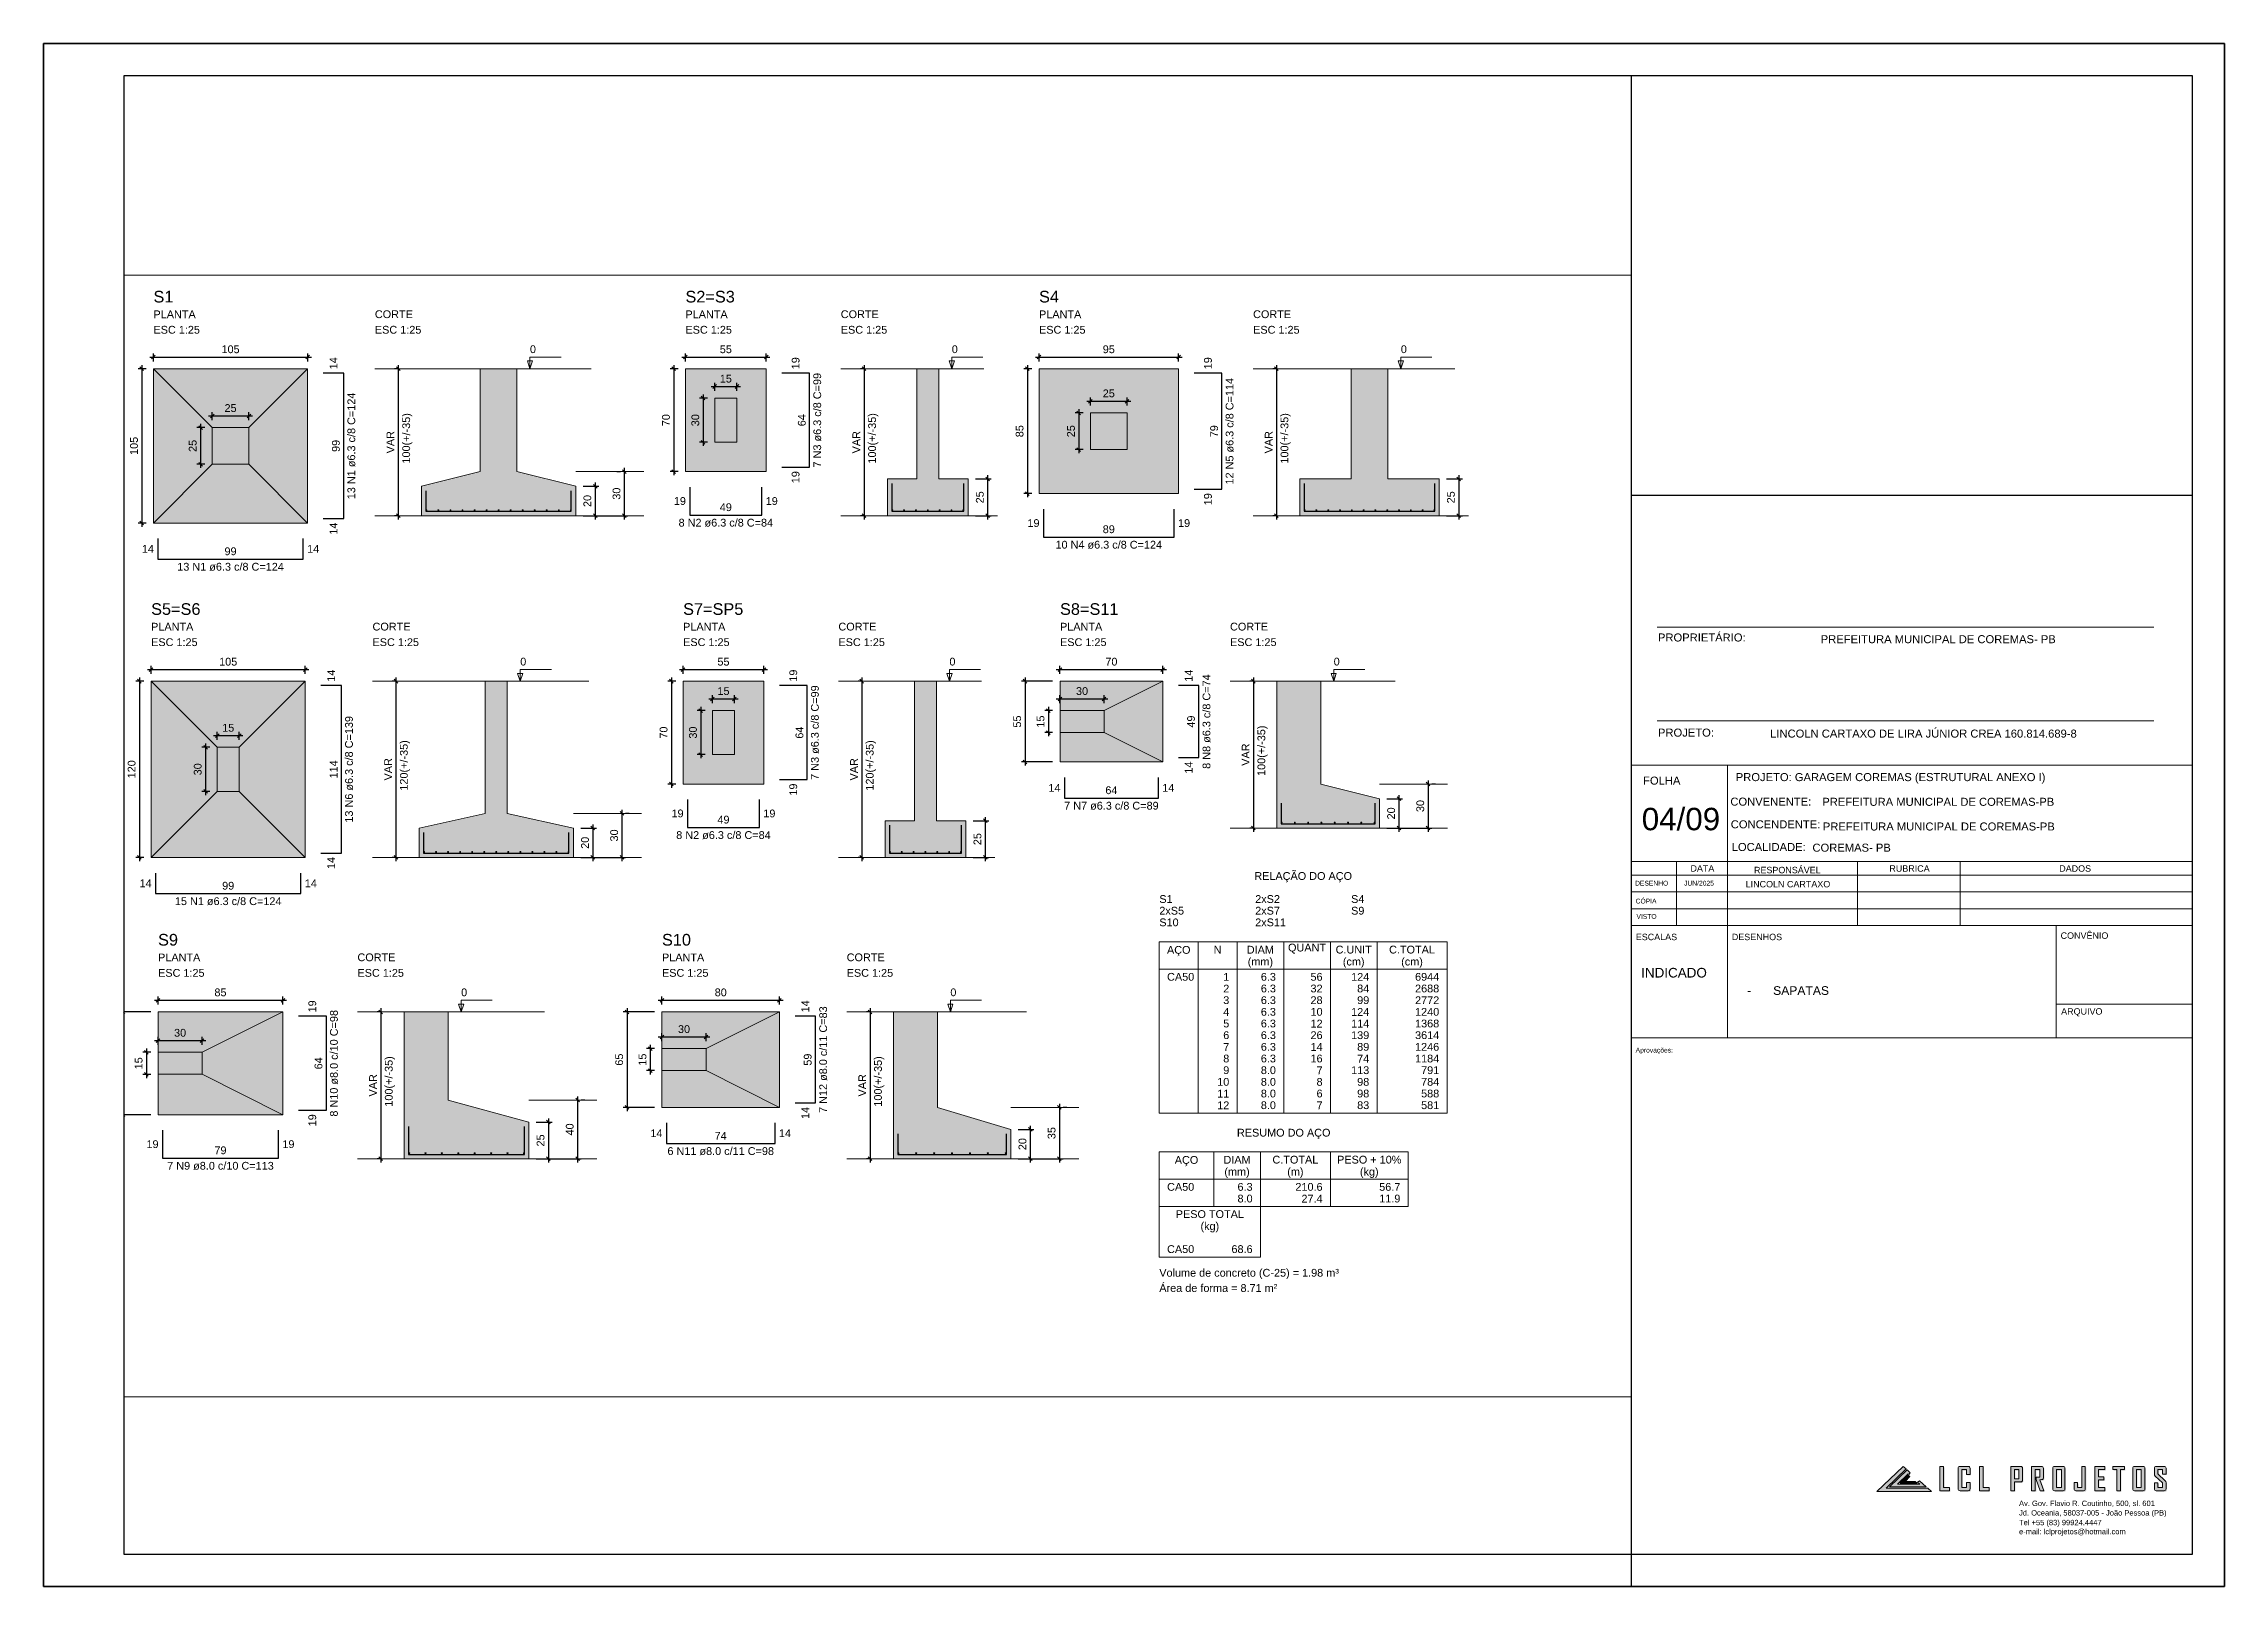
# Paper-space layout '04-09' of a CAD drawing. Header units: inches. Extents: x 0 to 0.594, y 0 to 0.42.
# The model-space entities are those that its viewports show. They can reach past a viewport. Long polylines and large blocks are cut down to what shows.
import ezdxf

# ---------------------------------------------------------------- set-up
doc = ezdxf.new("R2010")
doc.units = ezdxf.units.IN
doc.header["$MEASUREMENT"] = 0
doc.linetypes.add('DOT2', pattern=[3.175, 0, -3.175])
for name, color, linetype, lineweight in [('CURVAS MESTRAS', 200, 'Continuous', 0), ('Descrição da armadura', 7, 'Continuous', 5), ('DT-Armadura', 2, 'Continuous', 30), ('DT-Barras no corte', 5, 'Continuous', 5), ('DT-Cotas', 9, 'Continuous', 5), ('DT-Forma', 5, 'Continuous', 5), ('DT-Hachura sapatas em corte', 43, 'Continuous', 5), ('DT-Hachura sapatas em planta', 43, 'Continuous', 5), ('DT-Pontilhado', 9, 'DOT2', 5), ('DT-Relação do aço', 9, 'Continuous', 5), ('DT-Textos', 7, 'Continuous', 5), ('DT-Título', 3, 'Continuous', 20), ('Frente', 7, 'Continuous', 0), ('LOGO LCL', 40, 'Continuous', 0), ('Textos armaduras', 7, 'Continuous', 5)]:
    doc.layers.add(name, color=color, linetype=linetype, lineweight=lineweight)
doc.layers.add('PDF_Camada 1', color=7, linetype='Continuous')
doc.layers.add('PDF_Text', color=7, linetype='Continuous')
doc.styles.add('Arial', font='arial.ttf')
doc.styles.add('PDF Arial', font='arial.ttf')
doc.styles.get("Standard").update_dxf_attribs({"font": 'arial.ttf'})
doc.dimstyles.new('UM_25.000000', dxfattribs={"dimtxt": 0.18, "dimasz": 0.1, "dimexe": 0.1, "dimexo": 0.2, "dimgap": 0, "dimtad": 1, "dimtih": 1, "dimtoh": 1, "dimdec": 1, "dimlfac": 25, "dimzin": 0, "dimdsep": 46, "dimtxsty": 'Standard', "dimcen": 0.09, "dimdle": 0.1, "dimadec": 1, "dimazin": 2, "dimtfac": 1, "dimtdec": 4, "dimtofl": 0, "dimtmove": 0, "dimatfit": 3, "dimfxl": 1, "dimtolj": 1, "dimarcsym": 0})

psp = doc.layouts.new('04-09')

# ---------------------------------------------------------------- texts
at = {"color": 18, "linetype": 'Continuous', "true_color": 0x000000, "char_height": 0.002182, "attachment_point": 1}
for s, insert in [('\\pxql;{\\fArial|b0|i0|c0|p34;PROPRIETÁRIO:}', (0.43972, 0.25942)), ('\\pxql;{\\fArial|b0|i0|c0|p34;PROJETO:}', (0.43972, 0.23352))]:
    psp.add_mtext_dynamic_manual_height_columns(s, width=0.0244935, gutter_width=0.000873, heights=[0], dxfattribs=dict(at, insert=insert))
at = {"layer": 'PDF_Text', "attachment_point": 7, "style": 'PDF Arial'}
for s, insert, char_height in [('PREFEITURA MUNICIPAL DE COREMAS- PB ', (0.48405, 0.25674), 0.0021823), ('FOLHA', (0.43567, 0.21824), 0.002182), ('PROJETO: {\\H1.00001x;GARAGEM COREMAS (ESTRUTURAL ANEXO I)}', (0.46091, 0.21857), 0.0021823), ('CONVENENTE:', (0.45944, 0.21252), 0.0021823), ('CONCENDENTE:', (0.45955, 0.20634), 0.0021823), ('PREFEITURA MUNICIPAL DE COREMAS-PB', (0.48463, 0.20575), 0.0021823), ('LOCALIDADE:', (0.4598, 0.20017), 0.0021823), ('COREMAS- PB', (0.4818, 0.19998), 0.0021823), ('DATA', (0.44857, 0.19459), 0.001746), ('RESPONSÁVEL', (0.46587, 0.19412), 0.0017458), ('RUBRICA', (0.50275, 0.19453), 0.001746), ('DADOS', (0.54902, 0.19453), 0.001746), ('DESENHO', (0.43349, 0.19076), 0.001309), ('JUN/2025', (0.44683, 0.19076), 0.001309), ('LINCOLN CARTAXO', (0.46361, 0.19028), 0.0017458), ('CÓPIA', (0.43364, 0.18589), 0.001309), ('VISTO', (0.43386, 0.18171), 0.001309), ('CONVÊNIO', (0.54939, 0.17627), 0.001746), ('ESCALAS', (0.43368, 0.1759), 0.001746), ('DESENHOS', (0.45984, 0.1759), 0.001746), ('INDICADO', (0.43515, 0.16572), 0.002619), ('ARQUIVO', (0.54954, 0.15517), 0.001746), ('Aprovações:', (0.43364, 0.14493), 0.0013093)]:
    psp.add_mtext(s, dxfattribs=dict(at, insert=insert, char_height=char_height))
at = {"layer": 'PDF_Text', "insert": (0.47027, 0.23104), "char_height": 0.0021823, "attachment_point": 7, "style": 'PDF Arial'}
psp.add_mtext_dynamic_manual_height_columns('\\pxql;LINCOLN CARTAXO DE LIRA JÚNIOR CREA 160.814.689-8 ', width=0.1105334, gutter_width=0.000873, heights=[0], dxfattribs=at)
at = {"layer": 'PDF_Text', "attachment_point": 7, "style": 'PDF Arial'}
for s, insert, char_height, width in [('\\pxt7;PREFEITURA MUNICIPAL DE COREMAS-PB', (0.48448, 0.21247), 0.0021823, 0.132973), ('04/09', (0.4353, 0.20576), 0.00611, 0.0205558), ('\\pxi-3,l4,t4;-^ISAPATAS', (0.46164, 0.16099), 0.0023619, 0.0632732)]:
    psp.add_mtext(s, dxfattribs=dict(at, insert=insert, char_height=char_height, width=width))

msp = doc.modelspace()

# ---------------------------------------------------------------- texts
at = {"layer": 'Descrição da armadura', "linetype": 'Continuous', "char_height": 0.2118, "attachment_point": 8, "rotation": 90, "line_spacing_factor": 0.798, "style": 'Arial'}
for s, insert, width in [('7 N3 ø6.3 c/8 C=99', (186.1421, 62.6566), 5.161049), ('12 N5 ø6.3 c/8 C=114', (197.3733, 62.3566), 5.820954), ('13 N1 ø6.3 c/8 C=124', (173.4518, 61.9566), 5.820954), ('7 N3 ø6.3 c/8 C=99', (186.078, 54.1516), 5.161049), ('8 N8 ø6.3 c/8 C=74', (196.7447, 54.4516), 5.161049), ('13 N6 ø6.3 c/8 C=139', (173.3878, 53.1516), 5.820954), ('8 N10 ø8.0 c/10 C=98', (172.9774, 45.1482), 5.820954), ('7 N12 ø8.0 c/11 C=83', (186.3031, 45.2482), 5.820954)]:
    msp.add_mtext(s, dxfattribs=dict(at, insert=insert, width=width))
at = {"layer": 'Descrição da armadura', "linetype": 'Continuous', "char_height": 0.2118, "attachment_point": 8, "line_spacing_factor": 0.798, "style": 'Arial'}
for s, insert, width in [('8 N2 ø6.3 c/8 C=84', (183.5408, 59.7553), 5.161049), ('10 N4 ø6.3 c/8 C=124', (193.972, 59.1553), 5.820954), ('13 N1 ø6.3 c/8 C=124', (170.0505, 58.5553), 5.820954), ('7 N7 ø6.3 c/8 C=89', (194.0434, 52.0503), 5.161049), ('8 N2 ø6.3 c/8 C=84', (183.4767, 51.2503), 5.161049), ('15 N1 ø6.3 c/8 C=124', (169.9865, 49.4503), 5.820954), ('6 N11 ø8.0 c/11 C=98', (183.4018, 42.6469), 5.820954), ('7 N9 ø8.0 c/10 C=113', (169.7761, 42.2469), 5.820954)]:
    msp.add_mtext(s, dxfattribs=dict(at, insert=insert, width=width))
at = {"layer": 'DT-Cotas', "char_height": 0.2118, "width": 3.302784, "attachment_point": 8, "rotation": 90, "line_spacing_factor": 0.798, "style": 'Arial'}
for s, insert in [('100(+/-35)', (175.0041, 62.1626)), ('100(+/-35)', (187.6941, 62.1626)), ('100(+/-35)', (198.9261, 62.1626)), ('100(+/-35)', (198.2973, 53.6576)), ('120(+/-35)', (174.9403, 53.2576)), ('120(+/-35)', (187.6303, 53.2576)), ('100(+/-35)', (174.5294, 44.6542)), ('100(+/-35)', (187.8554, 44.6542))]:
    msp.add_mtext(s, dxfattribs=dict(at, insert=insert))
at = {"layer": 'DT-Relação do aço', "linetype": 'Continuous', "char_height": 0.2118, "line_spacing_factor": 0.798, "style": 'Arial'}
for s, insert, width, attachment_point in [('RELAÇÃO DO AÇO', (199.2664, 50.077), 5.340655, 8), ('S1', (195.3478, 49.5118), 0.725664, 7), ('2xS5', (195.3478, 49.1941), 1.352255, 7), ('2xS2', (197.96, 49.5118), 1.352255, 7), ('2xS7', (197.96, 49.1941), 1.352255, 7), ('S4', (200.5722, 49.5118), 0.725664, 7), ('S9', (200.5722, 49.1941), 0.725664, 7), ('S10', (195.3478, 48.8764), 1.055616, 7), ('2xS11', (197.96, 48.8764), 1.682208, 7), ('AÇO', (195.8774, 48.065), 1.285627, 8), ('N', (196.9363, 48.1351), 0.428446, 8), ('DIAM', (198.1012, 48.1351), 1.483193, 8), ('QUANT', (199.372, 48.1351), 2.076471, 8), ('C.UNIT', (200.6428, 48.1351), 1.977398, 8), ('C.TOTAL', (202.2313, 48.1351), 2.505206, 8), ('(mm)', (198.1014, 47.748), 1.383541, 8), ('(cm)', (200.6424, 47.748), 1.185975, 8), ('(cm)', (202.2314, 47.748), 1.185975, 8), ('RESUMO DO AÇO', (198.7364, 43.088), 5.109195, 8), ('AÇO', (196.0894, 42.347), 1.285627, 8), ('DIAM', (197.4658, 42.4165), 1.483193, 8), ('(mm)', (197.4654, 42.029), 1.383541, 8), ('C.TOTAL', (199.0543, 42.4165), 2.505206, 8), ('(m)', (199.0544, 42.029), 0.889337, 8), ('PESO + 10%', (201.0664, 42.4165), 3.512155, 8), ('(kg)', (201.0664, 42.029), 1.021723, 8), ('CA50', (195.5596, 41.6752), 1.484062, 7), ('6.3', (197.8894, 41.6752), 0.824737, 9), ('210.6', (199.7956, 41.6752), 1.484642, 9), ('56.7', (201.9136, 41.6752), 1.154689, 9), ('PESO TOTAL', (196.7245, 40.9339), 3.725364, 8), ('8.0', (197.8894, 41.3575), 0.824737, 9), ('27.4', (199.7956, 41.3575), 1.154689, 9), ('11.9', (201.9136, 41.3575), 1.154689, 9), ('(kg)', (196.7244, 40.546), 1.021723, 8), ('CA50', (195.5596, 39.9808), 1.484062, 7), ('68.6', (197.8894, 39.9808), 1.154689, 9), ('Volume de concreto (C-25) = 1.98 m³', (195.3474, 39.276), 9.809933, 7), ('Área de forma = 8.71 m²', (195.3478, 38.9218), 6.446676, 7)]:
    msp.add_mtext(s, dxfattribs=dict(at, insert=insert, width=width, attachment_point=attachment_point))
at = {"layer": 'DT-Relação do aço', "color": 9, "linetype": 'Continuous', "char_height": 0.2118, "line_spacing_factor": 0.798, "style": 'Arial'}
for s, insert, width, attachment_point in [('CA50', (195.5596, 47.3938), 1.484062, 7), ('1', (197.254, 47.3938), 0.329953, 9), ('6.3', (198.5248, 47.3938), 0.824737, 9), ('56', (199.7956, 47.3938), 0.659905, 9), ('124', (201.0664, 47.3938), 0.989858, 9), ('6944', (202.9726, 47.3938), 1.31981, 9), ('3', (197.254, 46.7584), 0.329953, 9), ('2', (197.254, 47.0761), 0.329953, 9), ('6.3', (198.5248, 47.0761), 0.824737, 9), ('6.3', (198.5248, 46.7584), 0.824737, 9), ('32', (199.7956, 47.0761), 0.659905, 9), ('28', (199.7956, 46.7584), 0.659905, 9), ('84', (201.0664, 47.0761), 0.659905, 9), ('99', (201.0664, 46.7584), 0.659905, 9), ('2688', (202.9726, 47.0761), 1.31981, 9), ('2772', (202.9726, 46.7584), 1.31981, 9), ('4', (197.254, 46.4407), 0.329953, 9), ('5', (197.254, 46.123), 0.329953, 9), ('6.3', (198.5248, 46.4407), 0.824737, 9), ('6.3', (198.5248, 46.123), 0.824737, 9), ('10', (199.7956, 46.4407), 0.659905, 9), ('12', (199.7956, 46.123), 0.659905, 9), ('124', (201.0664, 46.4407), 0.989858, 9), ('114', (201.0664, 46.123), 0.989858, 9), ('1240', (202.9726, 46.4407), 1.31981, 9), ('1368', (202.9726, 46.123), 1.31981, 9), ('6', (197.254, 45.8053), 0.329953, 9), ('6.3', (198.5248, 45.8053), 0.824737, 9), ('26', (199.7956, 45.8053), 0.659905, 9), ('139', (201.0664, 45.8053), 0.989858, 9), ('3614', (202.9726, 45.8053), 1.31981, 9), ('8', (197.254, 45.1699), 0.329953, 9), ('7', (197.254, 45.4876), 0.329953, 9), ('6.3', (198.5248, 45.4876), 0.824737, 9), ('6.3', (198.5248, 45.1699), 0.824737, 9), ('14', (199.7956, 45.4876), 0.659905, 9), ('16', (199.7956, 45.1699), 0.659905, 9), ('89', (201.0664, 45.4876), 0.659905, 9), ('74', (201.0664, 45.1699), 0.659905, 9), ('1246', (202.9726, 45.4876), 1.31981, 9), ('1184', (202.9726, 45.1699), 1.31981, 9), ('10', (197.254, 44.5345), 0.659905, 9), ('9', (197.254, 44.8522), 0.329953, 9), ('8.0', (198.5248, 44.8522), 0.824737, 9), ('8.0', (198.5248, 44.5345), 0.824737, 9), ('8', (199.7956, 44.5345), 0.329953, 9), ('7', (199.7956, 44.8522), 0.329953, 9), ('113', (201.0664, 44.8522), 0.989858, 9), ('98', (201.0664, 44.5345), 0.659905, 9), ('791', (202.9726, 44.8522), 0.989858, 9), ('784', (202.9726, 44.5345), 0.989858, 9), ('11', (197.254, 44.2168), 0.659905, 9), ('12', (197.254, 43.8991), 0.659905, 9), ('8.0', (198.5248, 44.2168), 0.824737, 9), ('8.0', (198.5248, 43.8991), 0.824737, 9), ('6', (199.7956, 44.2168), 0.329953, 9), ('7', (199.7956, 43.8991), 0.329953, 9), ('83', (201.0664, 43.8991), 0.659905, 9), ('98', (201.0664, 44.2168), 0.659905, 9), ('588', (202.9726, 44.2168), 0.989858, 9), ('581', (202.9726, 43.8991), 0.989858, 9)]:
    msp.add_mtext(s, dxfattribs=dict(at, insert=insert, width=width, attachment_point=attachment_point))
at = {"layer": 'DT-Textos', "char_height": 0.2118, "attachment_point": 7, "line_spacing_factor": 0.798, "style": 'Arial'}
for s, insert, width in [('PLANTA', (167.9505, 65.4333), 2.768071), ('CORTE', (173.9813, 65.4333), 2.490465), ('PLANTA', (182.4408, 65.4333), 2.768071), ('CORTE', (186.6716, 65.4333), 2.490465), ('PLANTA', (192.072, 65.4333), 2.768071), ('CORTE', (197.9028, 65.4333), 2.490465), ('ESC 1:25', (167.9505, 65.0097), 3.045677), ('ESC 1:25', (173.9813, 65.0097), 3.045677), ('ESC 1:25', (182.4408, 65.0097), 3.045677), ('ESC 1:25', (186.6716, 65.0097), 3.045677), ('ESC 1:25', (192.072, 65.0097), 3.045677), ('ESC 1:25', (197.9028, 65.0097), 3.045677), ('0', (178.2051, 64.4802), 0.395737), ('0', (189.6954, 64.4802), 0.395737), ('0', (201.9266, 64.4802), 0.395737), ('PLANTA', (167.8865, 56.9283), 2.768071), ('CORTE', (173.9173, 56.9283), 2.490465), ('PLANTA', (182.3767, 56.9283), 2.768071), ('CORTE', (186.6075, 56.9283), 2.490465), ('PLANTA', (192.6434, 56.9283), 2.768071), ('CORTE', (197.2742, 56.9283), 2.490465), ('ESC 1:25', (167.8865, 56.5047), 3.045677), ('ESC 1:25', (173.9173, 56.5047), 3.045677), ('ESC 1:25', (182.3767, 56.5047), 3.045677), ('ESC 1:25', (186.6075, 56.5047), 3.045677), ('ESC 1:25', (192.6434, 56.5047), 3.045677), ('ESC 1:25', (197.2742, 56.5047), 3.045677), ('0', (177.9411, 55.9752), 0.395737), ('0', (189.6313, 55.9752), 0.395737), ('0', (200.098, 55.9752), 0.395737), ('PLANTA', (168.0761, 47.9249), 2.768071), ('CORTE', (173.5069, 47.9249), 2.490465), ('PLANTA', (181.8018, 47.9249), 2.768071), ('CORTE', (186.8326, 47.9249), 2.490465), ('ESC 1:25', (168.0761, 47.5013), 3.045677), ('ESC 1:25', (173.5069, 47.5013), 3.045677), ('ESC 1:25', (181.8018, 47.5013), 3.045677), ('ESC 1:25', (186.8326, 47.5013), 3.045677), ('0', (176.3307, 46.9718), 0.395737), ('0', (189.6564, 46.9718), 0.395737)]:
    msp.add_mtext(s, dxfattribs=dict(at, insert=insert, width=width))
at = {"layer": 'DT-Título', "char_height": 0.3177, "attachment_point": 7, "line_spacing_factor": 0.798, "style": 'Arial'}
for s, insert, width in [('S1', (167.9505, 65.8569), 0.870342), ('S2=S3', (182.4408, 65.8569), 2.156226), ('S4', (192.072, 65.8569), 0.870342), ('S5=S6', (167.8865, 57.3519), 2.156226), ('S7=SP5', (182.3767, 57.3519), 3.105437), ('S8=S11', (192.6434, 57.3519), 2.551962), ('S9', (168.0761, 48.3485), 0.870342), ('S10', (181.8018, 48.3485), 1.266079)]:
    msp.add_mtext(s, dxfattribs=dict(at, insert=insert, width=width))
at = {"layer": 'Textos armaduras', "linetype": 'Continuous', "char_height": 0.2118, "attachment_point": 7, "rotation": 90, "line_spacing_factor": 0.798, "style": 'Arial'}
for s, insert, width in [('14', (172.96, 64.0425), 0.659905), ('19', (185.5503, 64.0425), 0.659905), ('19', (196.7815, 64.0425), 0.659905), ('64', (185.7185, 62.4916), 0.659905), ('79', (196.9497, 62.1916), 0.659905), ('99', (173.0282, 61.7916), 0.659905), ('19', (185.5503, 60.9407), 0.659905), ('19', (196.7815, 60.3407), 0.659905), ('14', (172.96, 59.5407), 0.659905), ('14', (172.896, 55.5375), 0.659905), ('19', (185.4862, 55.5375), 0.659905), ('14', (196.2529, 55.5375), 0.659905), ('64', (185.6544, 53.9866), 0.659905), ('49', (196.3211, 54.2866), 0.659905), ('114', (172.9642, 52.9042), 0.989858), ('14', (196.2529, 53.0358), 0.659905), ('19', (185.4862, 52.4358), 0.659905), ('14', (172.896, 50.4358), 0.659905), ('19', (172.3856, 46.5341), 0.659905), ('14', (185.8113, 46.5341), 0.659905), ('64', (172.5538, 44.9833), 0.659905), ('59', (185.8795, 45.0833), 0.659905), ('19', (172.3856, 43.4324), 0.659905), ('14', (185.8113, 43.6324), 0.659905)]:
    msp.add_mtext(s, dxfattribs=dict(at, insert=insert, width=width))
at = {"layer": 'Textos armaduras', "linetype": 'Continuous', "char_height": 0.2118, "width": 0.659905, "attachment_point": 7, "line_spacing_factor": 0.798, "style": 'Arial'}
for s, insert in [('19', (182.1249, 60.3471)), ('49', (183.3758, 60.1789)), ('19', (184.6267, 60.3471)), ('19', (191.7561, 59.7471)), ('89', (193.807, 59.5789)), ('19', (195.8579, 59.7471)), ('14', (167.6346, 59.0471)), ('99', (169.8855, 58.9789)), ('14', (172.1364, 59.0471)), ('14', (192.3275, 52.5421)), ('64', (193.8784, 52.4739)), ('14', (195.4293, 52.5421)), ('19', (182.0609, 51.8421)), ('49', (183.3117, 51.6739)), ('19', (184.5626, 51.8421)), ('14', (167.5706, 49.9421)), ('99', (169.8215, 49.8739)), ('14', (172.0724, 49.9421)), ('19', (167.7603, 42.8387)), ('79', (169.6111, 42.6705)), ('19', (171.462, 42.8387)), ('14', (181.4859, 43.1387)), ('74', (183.2368, 43.0705)), ('14', (184.9877, 43.1387))]:
    msp.add_mtext(s, dxfattribs=dict(at, insert=insert))

# ---------------------------------------------------------------- blocks, each defined once
blk = doc.blocks.new('logo_LCL')
at = {"layer": 'LOGO LCL', "transparency": 33554687}
h = blk.add_hatch(color=156, dxfattribs=at)
edge = h.paths.add_edge_path()
edge.add_spline(control_points=[(-77.02, 15.63), (-77.02, 15.63), (-77.02, 15.63), (-77.02, 15.63), (-77.02, 15.63), (-77.02, 15.63), (-71.85, 20.59), (-71.85, 20.59), (-71.85, 20.59), (-71.85, 20.59), (-72.62, 21.26), (-72.62, 21.26), (-72.62, 21.26), (-72.62, 21.26), (-79.48, 14.74), (-79.48, 14.74), (-79.48, 14.74), (-65.23, 14.74), (-65.23, 14.74)], knot_values=[0.428571, 0.428571, 0.428571, 0.428571, 0.5, 0.5, 0.5, 0.50001, 0.571429, 0.571429, 0.571429, 0.571439, 0.714286, 0.714286, 0.714286, 0.714296, 1, 1, 1, 1.142857, 1.142857, 1.142857, 1.142857], degree=3, periodic=0)
edge.add_spline(control_points=[(-65.23, 14.74), (-65.23, 14.74), (-65.23, 14.74), (-65.23, 14.74), (-65.23, 14.74), (-65.23, 14.74), (-66.24, 15.63), (-66.24, 15.63), (-66.24, 15.63), (-66.24, 15.63), (-77.02, 15.63), (-77.02, 15.63)], knot_values=[0.142857, 0.142857, 0.142857, 0.142857, 0.214286, 0.214286, 0.214286, 0.214296, 0.285714, 0.285714, 0.285714, 0.285725, 0.428571, 0.428571, 0.428571, 0.428571], degree=3, periodic=0)
h = blk.add_hatch(color=253, dxfattribs=at)
edge = h.paths.add_edge_path()
edge.add_spline(control_points=[(-71.85, 20.53), (-71.85, 20.53), (-71.85, 20.53), (-71.85, 20.53), (-71.85, 20.53), (-71.85, 20.53), (-72.62, 21.2), (-72.62, 21.2), (-72.62, 21.2), (-72.62, 21.2), (-79.48, 14.69), (-79.48, 14.69), (-79.48, 14.69), (-65.23, 14.69), (-65.23, 14.69)], knot_values=[0.571429, 0.571429, 0.571429, 0.571429, 0.642857, 0.642857, 0.642857, 0.642867, 0.714286, 0.714286, 0.714286, 0.714296, 1, 1, 1, 1.142857, 1.142857, 1.142857, 1.142857], degree=3, periodic=0)
edge.add_spline(control_points=[(-65.23, 14.69), (-65.23, 14.69), (-65.23, 14.69), (-65.23, 14.69), (-65.23, 14.69), (-65.23, 14.69), (-66.24, 15.58), (-66.24, 15.58), (-66.24, 15.58), (-66.24, 15.58), (-77.02, 15.58), (-77.02, 15.58)], knot_values=[0.142857, 0.142857, 0.142857, 0.142857, 0.214286, 0.214286, 0.214286, 0.214296, 0.285714, 0.285714, 0.285714, 0.285725, 0.428571, 0.428571, 0.428571, 0.428571], degree=3, periodic=0)
edge.add_spline(control_points=[(-77.02, 15.58), (-77.02, 15.58), (-77.02, 15.58), (-77.02, 15.58), (-77.02, 15.58), (-77.02, 15.58), (-71.85, 20.53), (-71.85, 20.53)], knot_values=[0.428571, 0.428571, 0.428571, 0.428571, 0.5, 0.5, 0.5, 0.50001, 0.571429, 0.571429, 0.571429, 0.571429], degree=3, periodic=0)
edge = h.paths.add_edge_path(flags=17)
edge.add_spline(control_points=[(-70.77, 19.55), (-70.77, 19.55), (-70.77, 19.55), (-70.77, 19.55), (-70.77, 19.55), (-71.61, 20.3), (-71.61, 20.3), (-71.61, 20.3), (-71.61, 20.3), (-76.22, 15.88), (-76.22, 15.88), (-76.22, 15.88), (-66.6, 15.88), (-66.6, 15.88), (-66.6, 15.88), (-66.6, 15.88), (-68.39, 17.46), (-68.39, 17.46), (-68.39, 17.46), (-68.39, 17.46), (-68.89, 17.11), (-68.89, 17.11), (-68.89, 17.11), (-68.89, 17.11), (-68.89, 17.11), (-68.89, 17.11)], knot_values=[0.636364, 0.636364, 0.636364, 0.636364, 0.681818, 0.681818, 0.681818, 0.727273, 0.727273, 0.727273, 0.727283, 0.818182, 0.818182, 0.818182, 1, 1, 1, 1.00001, 1.090909, 1.090909, 1.090909, 1.090919, 1.136364, 1.136364, 1.136364, 1.136374, 1.181818, 1.181818, 1.181818, 1.181818], degree=3, periodic=0)
edge.add_spline(control_points=[(-68.89, 17.11), (-68.89, 17.11), (-68.31, 16.58), (-68.31, 16.58), (-68.31, 16.58), (-68.31, 16.58), (-68.31, 16.58), (-68.31, 16.58)], knot_values=[0.545455, 0.545455, 0.545455, 0.545455, 0.590909, 0.590909, 0.590909, 0.590919, 0.636364, 0.636364, 0.636364, 0.636364], degree=3, periodic=0)
edge.add_spline(control_points=[(-68.31, 16.58), (-68.31, 16.58), (-74.11, 16.58), (-74.11, 16.58), (-74.11, 16.58), (-74.11, 16.58), (-71.33, 19.27), (-71.33, 19.27), (-71.33, 19.27), (-71.33, 19.27), (-71.33, 19.27), (-71.33, 19.27)], knot_values=[0.363636, 0.363636, 0.363636, 0.363636, 0.454545, 0.454545, 0.454545, 0.454556, 0.5, 0.5, 0.5, 0.50001, 0.545455, 0.545455, 0.545455, 0.545455], degree=3, periodic=0)
edge.add_spline(control_points=[(-71.33, 19.27), (-71.33, 19.27), (-71.17, 19.13), (-71.17, 19.13), (-71.17, 19.13), (-71.17, 19.13), (-71.17, 19.13), (-71.17, 19.13)], knot_values=[0.272727, 0.272727, 0.272727, 0.272727, 0.318182, 0.318182, 0.318182, 0.318192, 0.363636, 0.363636, 0.363636, 0.363636], degree=3, periodic=0)
edge.add_spline(control_points=[(-71.17, 19.13), (-71.17, 19.13), (-70.77, 19.55), (-70.77, 19.55), (-70.77, 19.55)], knot_values=[0.181818, 0.181818, 0.181818, 0.181818, 0.227273, 0.272727, 0.272727, 0.272727, 0.272727], degree=3, periodic=0)
edge = h.paths.add_edge_path(flags=16)
edge.add_spline(control_points=[(-72.1, 17.33), (-72.1, 17.33), (-70.89, 18.54), (-70.89, 18.54), (-70.89, 18.54), (-70.89, 18.54), (-70.89, 18.54), (-70.89, 18.54)], knot_values=[0.285714, 0.285714, 0.285714, 0.285714, 0.357143, 0.357143, 0.357143, 0.357153, 0.428571, 0.428571, 0.428571, 0.428571], degree=3, periodic=0)
edge.add_spline(control_points=[(-70.89, 18.54), (-70.89, 18.54), (-71.29, 18.89), (-71.29, 18.89), (-71.29, 18.89), (-71.29, 18.89), (-73.4, 16.85), (-73.4, 16.85), (-73.4, 16.85), (-68.98, 16.85), (-68.98, 16.85), (-68.98, 16.85), (-68.98, 16.85), (-68.98, 16.85), (-68.98, 16.85)], knot_values=[0.714286, 0.714286, 0.714286, 0.714286, 0.857143, 0.857143, 0.857143, 0.857153, 1, 1, 1, 1.142857, 1.142857, 1.142857, 1.142867, 1.285714, 1.285714, 1.285714, 1.285714], degree=3, periodic=0)
edge.add_spline(control_points=[(-68.98, 16.85), (-68.98, 16.85), (-69.51, 17.32), (-69.51, 17.32), (-69.51, 17.32), (-69.51, 17.32), (-72.1, 17.33), (-72.1, 17.33), (-72.1, 17.33), (-72.1, 17.33), (-72.1, 17.33), (-72.1, 17.33)], knot_values=[0.428571, 0.428571, 0.428571, 0.428571, 0.571429, 0.571429, 0.571429, 0.571439, 0.642857, 0.642857, 0.642857, 0.642867, 0.714286, 0.714286, 0.714286, 0.714286], degree=3, periodic=0)
h = blk.add_hatch(color=155, dxfattribs=at)
edge = h.paths.add_edge_path()
edge.add_spline(control_points=[(-71.33, 19.33), (-71.33, 19.33), (-71.17, 19.19), (-71.17, 19.19), (-71.17, 19.19), (-71.17, 19.19), (-71.17, 19.19), (-71.17, 19.19)], knot_values=[0.272727, 0.272727, 0.272727, 0.272727, 0.318182, 0.318182, 0.318182, 0.318192, 0.363636, 0.363636, 0.363636, 0.363636], degree=3, periodic=0)
edge.add_spline(control_points=[(-71.17, 19.19), (-71.17, 19.19), (-70.77, 19.61), (-70.77, 19.61), (-70.77, 19.61), (-70.77, 19.61), (-70.77, 19.61), (-70.77, 19.61)], knot_values=[0.181818, 0.181818, 0.181818, 0.181818, 0.227273, 0.227273, 0.227273, 0.227283, 0.272727, 0.272727, 0.272727, 0.272727], degree=3, periodic=0)
edge.add_spline(control_points=[(-70.77, 19.61), (-70.77, 19.61), (-71.61, 20.35), (-71.61, 20.35), (-71.61, 20.35), (-71.61, 20.35), (-76.22, 15.93), (-76.22, 15.93), (-76.22, 15.93), (-66.6, 15.93), (-66.6, 15.93), (-66.6, 15.93), (-66.6, 15.93), (-68.39, 17.52), (-68.39, 17.52), (-68.39, 17.52), (-68.39, 17.52), (-68.89, 17.16), (-68.89, 17.16), (-68.89, 17.16), (-68.89, 17.16), (-68.31, 16.63), (-68.31, 16.63), (-68.31, 16.63), (-68.31, 16.63), (-68.31, 16.63), (-68.31, 16.63)], knot_values=[0.545455, 0.545455, 0.545455, 0.545455, 0.636364, 0.636364, 0.636364, 0.636374, 0.727273, 0.727273, 0.727273, 0.909091, 0.909091, 0.909091, 0.909101, 1, 1, 1, 1.00001, 1.090909, 1.090909, 1.090909, 1.090919, 1.136364, 1.136364, 1.136364, 1.136374, 1.181818, 1.181818, 1.181818, 1.181818], degree=3, periodic=0)
edge.add_spline(control_points=[(-68.31, 16.63), (-68.31, 16.63), (-74.11, 16.63), (-74.11, 16.63), (-74.11, 16.63), (-74.11, 16.63), (-74.11, 16.63), (-74.11, 16.63)], knot_values=[0.454545, 0.454545, 0.454545, 0.454545, 0.5, 0.5, 0.5, 0.50001, 0.545455, 0.545455, 0.545455, 0.545455], degree=3, periodic=0)
edge.add_spline(control_points=[(-74.11, 16.63), (-74.11, 16.63), (-71.33, 19.33), (-71.33, 19.33), (-71.33, 19.33), (-71.33, 19.33), (-71.33, 19.33), (-71.33, 19.33)], knot_values=[0.363636, 0.363636, 0.363636, 0.363636, 0.409091, 0.409091, 0.409091, 0.409101, 0.454545, 0.454545, 0.454545, 0.454545], degree=3, periodic=0)
h = blk.add_hatch(color=252, dxfattribs=at)
edge = h.paths.add_edge_path()
edge.add_spline(control_points=[(-70.89, 18.6), (-70.89, 18.6), (-71.29, 18.95), (-71.29, 18.95), (-71.29, 18.95), (-71.29, 18.95), (-73.4, 16.9), (-73.4, 16.9), (-73.4, 16.9), (-68.98, 16.9), (-68.98, 16.9), (-68.98, 16.9), (-68.98, 16.9), (-68.98, 16.9), (-68.98, 16.9)], knot_values=[0.714286, 0.714286, 0.714286, 0.714286, 0.857143, 0.857143, 0.857143, 0.857153, 1, 1, 1, 1.142857, 1.142857, 1.142857, 1.142867, 1.285714, 1.285714, 1.285714, 1.285714], degree=3, periodic=0)
edge.add_spline(control_points=[(-68.98, 16.9), (-68.98, 16.9), (-69.51, 17.38), (-69.51, 17.38), (-69.51, 17.38), (-69.51, 17.38), (-72.1, 17.38), (-72.1, 17.38), (-72.1, 17.38), (-72.1, 17.38), (-72.1, 17.38), (-72.1, 17.38)], knot_values=[0.428571, 0.428571, 0.428571, 0.428571, 0.571429, 0.571429, 0.571429, 0.571439, 0.642857, 0.642857, 0.642857, 0.642867, 0.714286, 0.714286, 0.714286, 0.714286], degree=3, periodic=0)
edge.add_spline(control_points=[(-72.1, 17.38), (-72.1, 17.38), (-70.89, 18.6), (-70.89, 18.6), (-70.89, 18.6), (-70.89, 18.6), (-70.89, 18.6), (-70.89, 18.6)], knot_values=[0.285714, 0.285714, 0.285714, 0.285714, 0.357143, 0.357143, 0.357143, 0.357153, 0.428571, 0.428571, 0.428571, 0.428571], degree=3, periodic=0)
h = blk.add_hatch(color=157, dxfattribs=at)
edge = h.paths.add_edge_path()
edge.add_spline(control_points=[(-62.12, 15.79), (-62.12, 15.79), (-62.12, 21.25), (-62.12, 21.25), (-62.12, 21.25), (-62.12, 21.25), (-62.12, 21.25), (-62.12, 21.25)], knot_values=[0.428571, 0.428571, 0.428571, 0.428571, 0.5, 0.5, 0.5, 0.50001, 0.571429, 0.571429, 0.571429, 0.571429], degree=3, periodic=0)
edge.add_spline(control_points=[(-62.12, 21.25), (-62.12, 21.25), (-63.06, 21.25), (-63.06, 21.25), (-63.06, 21.25), (-63.06, 21.25), (-63.06, 21.25), (-63.06, 21.25)], knot_values=[0.285714, 0.285714, 0.285714, 0.285714, 0.357143, 0.357143, 0.357143, 0.357153, 0.428571, 0.428571, 0.428571, 0.428571], degree=3, periodic=0)
edge.add_spline(control_points=[(-63.06, 21.25), (-63.06, 21.25), (-63.06, 14.95), (-63.06, 14.95), (-63.06, 14.95), (-63.06, 14.95), (-63.06, 14.95), (-63.06, 14.95)], knot_values=[0.142857, 0.142857, 0.142857, 0.142857, 0.214286, 0.214286, 0.214286, 0.214296, 0.285714, 0.285714, 0.285714, 0.285714], degree=3, periodic=0)
edge.add_spline(control_points=[(-63.06, 14.95), (-63.06, 14.95), (-60.58, 14.95), (-60.58, 14.95), (-60.58, 14.95), (-60.58, 15.79), (-60.58, 15.79), (-60.58, 15.79), (-60.58, 15.79), (-62.12, 15.79), (-62.12, 15.79), (-62.12, 15.79), (-62.12, 15.79), (-62.12, 15.79), (-62.12, 15.79)], knot_values=[0.571429, 0.571429, 0.571429, 0.571429, 0.714286, 0.714286, 0.714286, 1, 1, 1, 1.00001, 1.071429, 1.071429, 1.071429, 1.071439, 1.142857, 1.142857, 1.142857, 1.142857], degree=3, periodic=0)
edge = h.paths.add_edge_path()
edge.add_spline(control_points=[(-58.32, 20.75), (-58.32, 20.75), (-58.32, 20.75), (-58.32, 20.75), (-58.32, 20.75), (-58.32, 20.75), (-58.32, 15.44), (-58.32, 15.44)], knot_values=[0.176471, 0.176471, 0.176471, 0.176471, 0.205883, 0.205883, 0.205883, 0.205893, 0.235295, 0.235295, 0.235295, 0.235295], degree=3, periodic=0)
edge.add_spline(control_points=[(-58.32, 15.44), (-58.32, 15.44), (-58.32, 15.44), (-58.32, 15.44), (-58.32, 15.44), (-58.32, 15.11), (-58.15, 14.95), (-57.82, 14.95)], knot_values=[0.117648, 0.117648, 0.117648, 0.117648, 0.14706, 0.14706, 0.14706, 0.14707, 0.176471, 0.176471, 0.176471, 0.176471], degree=3, periodic=0)
edge.add_spline(control_points=[(-57.82, 14.95), (-57.82, 14.95), (-57.82, 14.95), (-57.82, 14.95), (-57.82, 14.95), (-57.82, 14.95), (-55.72, 14.95), (-55.72, 14.95)], knot_values=[0.058824, 0.058824, 0.058824, 0.058824, 0.088236, 0.088236, 0.088236, 0.088346, 0.117648, 0.117648, 0.117648, 0.117648], degree=3, periodic=0)
edge.add_spline(control_points=[(-55.72, 14.95), (-55.72, 14.95), (-55.72, 14.95), (-55.72, 14.95), (-55.72, 14.95), (-55.39, 14.95), (-55.22, 15.11), (-55.22, 15.44)], knot_values=[0, 0, 0, 0, 0.029412, 0.029412, 0.029412, 0.029522, 0.058824, 0.058824, 0.058824, 0.058824], degree=3, periodic=0)
edge.add_spline(control_points=[(-55.22, 15.44), (-55.22, 15.44), (-55.22, 17.07), (-55.22, 17.07), (-55.22, 17.07), (-55.22, 17.07), (-56.16, 17.07), (-56.16, 17.07), (-56.16, 17.07), (-56.16, 17.07), (-56.16, 15.75), (-56.16, 15.75), (-56.16, 15.75), (-56.16, 15.75), (-57.38, 15.75), (-57.38, 15.75), (-57.38, 15.75), (-57.38, 15.75), (-57.38, 20.44), (-57.38, 20.44), (-57.38, 20.44), (-57.38, 20.44), (-56.16, 20.44), (-56.16, 20.44), (-56.16, 20.44), (-56.16, 20.44), (-56.16, 19.19), (-56.16, 19.19), (-56.16, 19.19), (-56.16, 19.19), (-55.22, 19.19), (-55.22, 19.19), (-55.22, 19.19), (-55.22, 19.19), (-55.22, 20.75), (-55.22, 20.75)], knot_values=[0.411771, 0.411771, 0.411771, 0.411771, 0.529418, 0.529418, 0.529418, 0.529428, 0.588241, 0.588241, 0.588241, 0.588251, 0.647065, 0.647065, 0.647065, 0.647075, 0.705888, 0.705888, 0.705888, 0.705898, 0.764712, 0.764712, 0.764712, 0.764722, 0.823535, 0.823535, 0.823535, 0.823546, 0.882359, 0.882359, 0.882359, 0.882369, 0.941182, 0.941182, 0.941182, 0.941193, 1, 1, 1, 1], degree=3, periodic=0)
edge.add_spline(control_points=[(-55.22, 20.75), (-55.22, 20.75), (-55.22, 20.75), (-55.22, 20.75), (-55.22, 20.75), (-55.22, 21.08), (-55.39, 21.25), (-55.72, 21.25)], knot_values=[0.352942, 0.352942, 0.352942, 0.352942, 0.352953, 0.352953, 0.352953, 0.353058, 0.411771, 0.411771, 0.411771, 0.411771], degree=3, periodic=0)
edge.add_spline(control_points=[(-55.72, 21.25), (-55.72, 21.25), (-55.72, 21.25), (-55.72, 21.25), (-55.72, 21.25), (-55.72, 21.25), (-57.82, 21.25), (-57.82, 21.25)], knot_values=[0.294118, 0.294118, 0.294118, 0.294118, 0.32353, 0.32353, 0.32353, 0.32354, 0.352942, 0.352942, 0.352942, 0.352942], degree=3, periodic=0)
edge.add_spline(control_points=[(-57.82, 21.25), (-57.82, 21.25), (-57.82, 21.25), (-57.82, 21.25), (-57.82, 21.25), (-58.15, 21.25), (-58.32, 21.08), (-58.32, 20.75)], knot_values=[0.235295, 0.235295, 0.235295, 0.235295, 0.264707, 0.264707, 0.264707, 0.264717, 0.294118, 0.294118, 0.294118, 0.294118], degree=3, periodic=0)
edge = h.paths.add_edge_path()
edge.add_spline(control_points=[(-51.84, 15.79), (-51.84, 15.79), (-51.84, 21.25), (-51.84, 21.25), (-51.84, 21.25), (-51.84, 21.25), (-51.84, 21.25), (-51.84, 21.25)], knot_values=[0.428571, 0.428571, 0.428571, 0.428571, 0.5, 0.5, 0.5, 0.50001, 0.571429, 0.571429, 0.571429, 0.571429], degree=3, periodic=0)
edge.add_spline(control_points=[(-51.84, 21.25), (-51.84, 21.25), (-52.78, 21.25), (-52.78, 21.25), (-52.78, 21.25), (-52.78, 21.25), (-52.78, 21.25), (-52.78, 21.25)], knot_values=[0.285714, 0.285714, 0.285714, 0.285714, 0.357143, 0.357143, 0.357143, 0.357153, 0.428571, 0.428571, 0.428571, 0.428571], degree=3, periodic=0)
edge.add_spline(control_points=[(-52.78, 21.25), (-52.78, 21.25), (-52.78, 14.95), (-52.78, 14.95), (-52.78, 14.95), (-52.78, 14.95), (-52.78, 14.95), (-52.78, 14.95)], knot_values=[0.142857, 0.142857, 0.142857, 0.142857, 0.214286, 0.214286, 0.214286, 0.214296, 0.285714, 0.285714, 0.285714, 0.285714], degree=3, periodic=0)
edge.add_spline(control_points=[(-52.78, 14.95), (-52.78, 14.95), (-50.3, 14.95), (-50.3, 14.95), (-50.3, 14.95), (-50.3, 15.79), (-50.3, 15.79), (-50.3, 15.79), (-50.3, 15.79), (-51.84, 15.79), (-51.84, 15.79), (-51.84, 15.79), (-51.84, 15.79), (-51.84, 15.79), (-51.84, 15.79)], knot_values=[0.571429, 0.571429, 0.571429, 0.571429, 0.714286, 0.714286, 0.714286, 1, 1, 1, 1.00001, 1.071429, 1.071429, 1.071429, 1.071439, 1.142857, 1.142857, 1.142857, 1.142857], degree=3, periodic=0)
edge = h.paths.add_edge_path()
edge.add_spline(control_points=[(-44.64, 21.25), (-44.64, 21.25), (-44.64, 21.25), (-44.64, 21.25), (-44.64, 21.25), (-44.64, 21.25), (-44.64, 14.95), (-44.64, 14.95)], knot_values=[0.444446, 0.444446, 0.444446, 0.444446, 0.444452, 0.444452, 0.444452, 0.444457, 0.555557, 0.555557, 0.555557, 0.555557], degree=3, periodic=0)
edge.add_spline(control_points=[(-44.64, 14.95), (-44.64, 14.95), (-44.64, 14.95), (-44.64, 14.95), (-44.64, 14.95), (-44.64, 14.95), (-43.7, 14.95), (-43.7, 14.95)], knot_values=[0.333334, 0.333334, 0.333334, 0.333334, 0.333341, 0.333341, 0.333341, 0.333346, 0.444446, 0.444446, 0.444446, 0.444446], degree=3, periodic=0)
edge.add_spline(control_points=[(-43.7, 14.95), (-43.7, 14.95), (-43.7, 14.95), (-43.7, 14.95), (-43.7, 14.95), (-43.7, 14.95), (-43.7, 17.23), (-43.7, 17.23)], knot_values=[0.222223, 0.222223, 0.222223, 0.222223, 0.22223, 0.22223, 0.22223, 0.222235, 0.333334, 0.333334, 0.333334, 0.333334], degree=3, periodic=0)
edge.add_spline(control_points=[(-43.7, 17.23), (-43.7, 17.23), (-43.7, 17.23), (-43.7, 17.23), (-43.7, 17.23), (-43.7, 17.23), (-42.09, 17.23), (-42.09, 17.23)], knot_values=[0.111112, 0.111112, 0.111112, 0.111112, 0.111118, 0.111118, 0.111118, 0.111124, 0.222223, 0.222223, 0.222223, 0.222223], degree=3, periodic=0)
edge.add_spline(control_points=[(-42.09, 17.23), (-42.09, 17.23), (-42.09, 17.23), (-42.09, 17.23), (-42.09, 17.23), (-41.76, 17.23), (-41.6, 17.4), (-41.59, 17.73)], knot_values=[0, 0, 0, 0, 0.000006, 0.000006, 0.000006, 0.000011, 0.111112, 0.111112, 0.111112, 0.111112], degree=3, periodic=0)
edge.add_spline(control_points=[(-41.59, 17.73), (-41.59, 17.73), (-41.59, 20.75), (-41.59, 20.75)], knot_values=[0.77778, 0.77778, 0.77778, 0.77778, 1, 1, 1, 1], degree=3, periodic=0)
edge.add_spline(control_points=[(-41.59, 20.75), (-41.59, 20.75), (-41.59, 20.75), (-41.59, 20.75), (-41.59, 20.75), (-41.6, 21.08), (-41.76, 21.25), (-42.09, 21.25)], knot_values=[0.666668, 0.666668, 0.666668, 0.666668, 0.666675, 0.666675, 0.666675, 0.66668, 0.77778, 0.77778, 0.77778, 0.77778], degree=3, periodic=0)
edge.add_spline(control_points=[(-42.09, 21.25), (-42.09, 21.25), (-42.09, 21.25), (-42.09, 21.25), (-42.09, 21.25), (-42.09, 21.25), (-44.64, 21.25), (-44.64, 21.25)], knot_values=[0.555557, 0.555557, 0.555557, 0.555557, 0.555563, 0.555563, 0.555563, 0.555568, 0.666668, 0.666668, 0.666668, 0.666668], degree=3, periodic=0)
edge = h.paths.add_edge_path(flags=16)
edge.add_spline(control_points=[(-42.54, 20.44), (-42.54, 20.44), (-42.54, 18.04), (-42.54, 18.04), (-42.54, 18.04), (-43.7, 18.04), (-43.7, 18.04), (-43.7, 18.04), (-43.7, 18.04), (-43.7, 20.44), (-43.7, 20.44), (-43.7, 20.44), (-43.7, 20.44), (-43.7, 20.44), (-43.7, 20.44)], knot_values=[0.4, 0.4, 0.4, 0.4, 0.6, 0.6, 0.6, 1, 1, 1, 1.00001, 1.1, 1.1, 1.1, 1.10001, 1.2, 1.2, 1.2, 1.2], degree=3, periodic=0)
edge.add_spline(control_points=[(-43.7, 20.44), (-43.7, 20.44), (-42.54, 20.44), (-42.54, 20.44), (-42.54, 20.44), (-42.54, 20.44), (-42.54, 20.44), (-42.54, 20.44)], knot_values=[0.2, 0.2, 0.2, 0.2, 0.3, 0.3, 0.3, 0.30001, 0.4, 0.4, 0.4, 0.4], degree=3, periodic=0)
edge = h.paths.add_edge_path()
edge.add_spline(control_points=[(-39.23, 21.25), (-39.23, 21.25), (-39.23, 21.25), (-39.23, 21.25), (-39.23, 21.25), (-39.23, 21.25), (-39.23, 14.95), (-39.23, 14.95)], knot_values=[0.500001, 0.500001, 0.500001, 0.500001, 0.531251, 0.531251, 0.531251, 0.531361, 0.562501, 0.562501, 0.562501, 0.562501], degree=3, periodic=0)
edge.add_spline(control_points=[(-39.23, 14.95), (-39.23, 14.95), (-39.23, 14.95), (-39.23, 14.95), (-39.23, 14.95), (-39.23, 14.95), (-38.28, 14.95), (-38.28, 14.95)], knot_values=[0.437501, 0.437501, 0.437501, 0.437501, 0.468751, 0.468751, 0.468751, 0.468761, 0.500001, 0.500001, 0.500001, 0.500001], degree=3, periodic=0)
edge.add_spline(control_points=[(-38.28, 14.95), (-38.28, 14.95), (-38.28, 14.95), (-38.28, 14.95), (-38.28, 14.95), (-38.28, 14.95), (-38.28, 20.44), (-38.28, 20.44)], knot_values=[0.375001, 0.375001, 0.375001, 0.375001, 0.406251, 0.406251, 0.406251, 0.406261, 0.437501, 0.437501, 0.437501, 0.437501], degree=3, periodic=0)
edge.add_spline(control_points=[(-38.28, 20.44), (-38.28, 20.44), (-38.28, 20.44), (-38.28, 20.44), (-38.28, 20.44), (-38.28, 20.44), (-37.1, 20.44), (-37.1, 20.44)], knot_values=[0.312501, 0.312501, 0.312501, 0.312501, 0.343751, 0.343751, 0.343751, 0.343761, 0.375001, 0.375001, 0.375001, 0.375001], degree=3, periodic=0)
edge.add_spline(control_points=[(-37.1, 20.44), (-37.1, 20.44), (-37.1, 20.44), (-37.1, 20.44), (-37.1, 20.44), (-37.1, 20.44), (-37.1, 18.44), (-37.1, 18.44)], knot_values=[0.250001, 0.250001, 0.250001, 0.250001, 0.281251, 0.281251, 0.281251, 0.281261, 0.312501, 0.312501, 0.312501, 0.312501], degree=3, periodic=0)
edge.add_spline(control_points=[(-37.1, 18.44), (-37.1, 18.44), (-37.1, 18.44), (-37.1, 18.44), (-37.1, 18.44), (-37.1, 18.44), (-38.02, 18.44), (-38.02, 18.44)], knot_values=[0.187501, 0.187501, 0.187501, 0.187501, 0.218751, 0.218751, 0.218751, 0.218761, 0.250001, 0.250001, 0.250001, 0.250001], degree=3, periodic=0)
edge.add_spline(control_points=[(-38.02, 18.44), (-38.02, 18.44), (-38.02, 18.44), (-38.02, 18.44), (-38.02, 18.44), (-38.02, 18.07), (-38.02, 17.88), (-38.02, 17.88)], knot_values=[0.125001, 0.125001, 0.125001, 0.125001, 0.156251, 0.156251, 0.156251, 0.156261, 0.187501, 0.187501, 0.187501, 0.187501], degree=3, periodic=0)
edge.add_spline(control_points=[(-38.02, 17.88), (-38.02, 17.88), (-38.02, 17.88), (-38.02, 17.88), (-38.02, 17.88), (-38.02, 17.88), (-36.98, 14.95), (-36.98, 14.95)], knot_values=[0.062501, 0.062501, 0.062501, 0.062501, 0.093751, 0.093751, 0.093751, 0.093861, 0.125001, 0.125001, 0.125001, 0.125001], degree=3, periodic=0)
edge.add_spline(control_points=[(-36.98, 14.95), (-36.98, 14.95), (-36.98, 14.95), (-36.98, 14.95), (-36.98, 14.95), (-36.98, 14.95), (-36.73, 14.95), (-36.49, 14.95)], knot_values=[0.03125, 0.03125, 0.03125, 0.03125, 0.046876, 0.046876, 0.046876, 0.046886, 0.062501, 0.062501, 0.062501, 0.062501], degree=3, periodic=0)
edge.add_spline(control_points=[(-36.49, 14.95), (-36.24, 14.95), (-36, 14.95), (-36, 14.95), (-36, 14.95), (-37.04, 17.81), (-37.04, 17.81)], knot_values=[0.875001, 0.875001, 0.875001, 0.875001, 0.906251, 0.906251, 0.906251, 1.03125, 1.03125, 1.03125, 1.03125], degree=3, periodic=0)
edge.add_spline(control_points=[(-37.04, 17.81), (-37.04, 17.81), (-37.04, 17.81), (-37.04, 17.81), (-37.04, 17.81), (-36.73, 17.81), (-36.52, 17.83), (-36.42, 17.86)], knot_values=[0.812501, 0.812501, 0.812501, 0.812501, 0.812507, 0.812507, 0.812507, 0.812512, 0.875001, 0.875001, 0.875001, 0.875001], degree=3, periodic=0)
edge.add_spline(control_points=[(-36.42, 17.86), (-36.42, 17.86), (-36.42, 17.86), (-36.42, 17.86), (-36.42, 17.86), (-36.24, 17.93), (-36.16, 18.08), (-36.16, 18.31)], knot_values=[0.750001, 0.750001, 0.750001, 0.750001, 0.781251, 0.781251, 0.781251, 0.781361, 0.812501, 0.812501, 0.812501, 0.812501], degree=3, periodic=0)
edge.add_spline(control_points=[(-36.16, 18.31), (-36.16, 18.31), (-36.16, 18.31), (-36.16, 18.31), (-36.16, 18.31), (-36.16, 18.31), (-36.16, 20.75), (-36.16, 20.75)], knot_values=[0.687501, 0.687501, 0.687501, 0.687501, 0.718751, 0.718751, 0.718751, 0.718861, 0.750001, 0.750001, 0.750001, 0.750001], degree=3, periodic=0)
edge.add_spline(control_points=[(-36.16, 20.75), (-36.16, 20.75), (-36.16, 20.75), (-36.16, 20.75), (-36.16, 20.75), (-36.16, 21.08), (-36.32, 21.25), (-36.65, 21.25)], knot_values=[0.625001, 0.625001, 0.625001, 0.625001, 0.656251, 0.656251, 0.656251, 0.656361, 0.687501, 0.687501, 0.687501, 0.687501], degree=3, periodic=0)
edge.add_spline(control_points=[(-36.65, 21.25), (-36.65, 21.25), (-36.65, 21.25), (-36.65, 21.25), (-36.65, 21.25), (-36.65, 21.25), (-39.23, 21.25), (-39.23, 21.25)], knot_values=[0.562501, 0.562501, 0.562501, 0.562501, 0.593751, 0.593751, 0.593751, 0.593861, 0.625001, 0.625001, 0.625001, 0.625001], degree=3, periodic=0)
edge = h.paths.add_edge_path()
edge.add_spline(control_points=[(-33.72, 20.75), (-33.72, 20.75), (-33.72, 20.75), (-33.72, 20.75), (-33.72, 20.75), (-33.72, 20.75), (-33.72, 15.44), (-33.72, 15.44)], knot_values=[0.333334, 0.333334, 0.333334, 0.333334, 0.333341, 0.333341, 0.333341, 0.333346, 0.444446, 0.444446, 0.444446, 0.444446], degree=3, periodic=0)
edge.add_spline(control_points=[(-33.72, 15.44), (-33.72, 15.44), (-33.72, 15.44), (-33.72, 15.44), (-33.72, 15.44), (-33.72, 15.11), (-33.55, 14.95), (-33.22, 14.95)], knot_values=[0.222223, 0.222223, 0.222223, 0.222223, 0.22223, 0.22223, 0.22223, 0.222235, 0.333334, 0.333334, 0.333334, 0.333334], degree=3, periodic=0)
edge.add_spline(control_points=[(-33.22, 14.95), (-33.22, 14.95), (-33.22, 14.95), (-33.22, 14.95), (-33.22, 14.95), (-33.22, 14.95), (-31.04, 14.95), (-31.04, 14.95)], knot_values=[0.111112, 0.111112, 0.111112, 0.111112, 0.111118, 0.111118, 0.111118, 0.111124, 0.222223, 0.222223, 0.222223, 0.222223], degree=3, periodic=0)
edge.add_spline(control_points=[(-31.04, 14.95), (-31.04, 14.95), (-31.04, 14.95), (-31.04, 14.95), (-31.04, 14.95), (-30.71, 14.95), (-30.55, 15.11), (-30.54, 15.44)], knot_values=[0, 0, 0, 0, 0.000006, 0.000006, 0.000006, 0.000011, 0.111112, 0.111112, 0.111112, 0.111112], degree=3, periodic=0)
edge.add_spline(control_points=[(-30.54, 15.44), (-30.54, 15.44), (-30.54, 20.75), (-30.54, 20.75)], knot_values=[0.77778, 0.77778, 0.77778, 0.77778, 1, 1, 1, 1], degree=3, periodic=0)
edge.add_spline(control_points=[(-30.54, 20.75), (-30.54, 20.75), (-30.54, 20.75), (-30.54, 20.75), (-30.54, 20.75), (-30.55, 21.08), (-30.71, 21.25), (-31.04, 21.25)], knot_values=[0.666668, 0.666668, 0.666668, 0.666668, 0.666675, 0.666675, 0.666675, 0.66668, 0.77778, 0.77778, 0.77778, 0.77778], degree=3, periodic=0)
edge.add_spline(control_points=[(-31.04, 21.25), (-31.04, 21.25), (-31.04, 21.25), (-31.04, 21.25), (-31.04, 21.25), (-31.04, 21.25), (-33.22, 21.25), (-33.22, 21.25)], knot_values=[0.555557, 0.555557, 0.555557, 0.555557, 0.555563, 0.555563, 0.555563, 0.555568, 0.666668, 0.666668, 0.666668, 0.666668], degree=3, periodic=0)
edge.add_spline(control_points=[(-33.22, 21.25), (-33.22, 21.25), (-33.22, 21.25), (-33.22, 21.25), (-33.22, 21.25), (-33.55, 21.25), (-33.72, 21.08), (-33.72, 20.75)], knot_values=[0.444446, 0.444446, 0.444446, 0.444446, 0.444452, 0.444452, 0.444452, 0.444457, 0.555557, 0.555557, 0.555557, 0.555557], degree=3, periodic=0)
edge = h.paths.add_edge_path(flags=16)
edge.add_spline(control_points=[(-31.48, 20.44), (-31.48, 20.44), (-31.48, 15.75), (-31.48, 15.75), (-31.48, 15.75), (-32.78, 15.75), (-32.78, 15.75), (-32.78, 15.75), (-32.78, 15.75), (-32.78, 20.44), (-32.78, 20.44), (-32.78, 20.44), (-32.78, 20.44), (-32.78, 20.44), (-32.78, 20.44)], knot_values=[0.4, 0.4, 0.4, 0.4, 0.6, 0.6, 0.6, 1, 1, 1, 1.00001, 1.1, 1.1, 1.1, 1.10001, 1.2, 1.2, 1.2, 1.2], degree=3, periodic=0)
edge.add_spline(control_points=[(-32.78, 20.44), (-32.78, 20.44), (-31.48, 20.44), (-31.48, 20.44), (-31.48, 20.44), (-31.48, 20.44), (-31.48, 20.44), (-31.48, 20.44)], knot_values=[0.2, 0.2, 0.2, 0.2, 0.3, 0.3, 0.3, 0.30001, 0.4, 0.4, 0.4, 0.4], degree=3, periodic=0)
edge = h.paths.add_edge_path()
edge.add_spline(control_points=[(-25.25, 15.44), (-25.25, 15.44), (-25.25, 21.25), (-25.25, 21.25), (-25.25, 21.25), (-25.25, 21.25), (-26.19, 21.25), (-26.19, 21.25), (-26.19, 21.25), (-26.19, 21.25), (-26.19, 15.75), (-26.19, 15.75), (-26.19, 15.75), (-26.19, 15.75), (-27.25, 15.75), (-27.25, 15.75), (-27.25, 15.75), (-27.25, 15.75), (-27.25, 17.07), (-27.25, 17.07), (-27.25, 17.07), (-27.25, 17.07), (-28.19, 17.07), (-28.19, 17.07), (-28.19, 17.07), (-28.19, 17.07), (-28.19, 15.44), (-28.19, 15.44)], knot_values=[0.272735, 0.272735, 0.272735, 0.272735, 0.454553, 0.454553, 0.454553, 0.454563, 0.545462, 0.545462, 0.545462, 0.545472, 0.636371, 0.636371, 0.636371, 0.636381, 0.72728, 0.72728, 0.72728, 0.72729, 0.818189, 0.818189, 0.818189, 0.818199, 0.909098, 0.909098, 0.909098, 0.909108, 1, 1, 1, 1], degree=3, periodic=0)
edge.add_spline(control_points=[(-28.19, 15.44), (-28.19, 15.44), (-28.19, 15.44), (-28.19, 15.44), (-28.19, 15.44), (-28.19, 15.11), (-28.02, 14.95), (-27.69, 14.95)], knot_values=[0.181819, 0.181819, 0.181819, 0.181819, 0.181831, 0.181831, 0.181831, 0.181937, 0.272735, 0.272735, 0.272735, 0.272735], degree=3, periodic=0)
edge.add_spline(control_points=[(-27.69, 14.95), (-27.69, 14.95), (-27.69, 14.95), (-27.69, 14.95), (-27.69, 14.95), (-27.69, 14.95), (-25.75, 14.95), (-25.75, 14.95)], knot_values=[0.09091, 0.09091, 0.09091, 0.09091, 0.136365, 0.136365, 0.136365, 0.136375, 0.181819, 0.181819, 0.181819, 0.181819], degree=3, periodic=0)
edge.add_spline(control_points=[(-25.75, 14.95), (-25.75, 14.95), (-25.75, 14.95), (-25.75, 14.95), (-25.75, 14.95), (-25.42, 14.95), (-25.26, 15.11), (-25.25, 15.44)], knot_values=[0, 0, 0, 0, 0.045456, 0.045456, 0.045456, 0.045466, 0.09091, 0.09091, 0.09091, 0.09091], degree=3, periodic=0)
edge = h.paths.add_edge_path()
edge.add_spline(control_points=[(-22.8, 21.25), (-22.8, 21.25), (-22.8, 14.95), (-22.8, 14.95), (-22.8, 14.95), (-22.8, 14.95), (-22.8, 14.95), (-22.8, 14.95)], knot_values=[0.076923, 0.076923, 0.076923, 0.076923, 0.115385, 0.115385, 0.115385, 0.115395, 0.153846, 0.153846, 0.153846, 0.153846], degree=3, periodic=0)
edge.add_spline(control_points=[(-22.8, 14.95), (-22.8, 14.95), (-20.19, 14.95), (-20.19, 14.95), (-20.19, 14.95), (-20.19, 15.78), (-20.19, 15.78), (-20.19, 15.78), (-20.19, 15.78), (-21.86, 15.78), (-21.86, 15.78), (-21.86, 15.78), (-21.86, 15.78), (-21.86, 15.78), (-21.86, 15.78)], knot_values=[0.769231, 0.769231, 0.769231, 0.769231, 0.846154, 0.846154, 0.846154, 1, 1, 1, 1.00001, 1.038462, 1.038462, 1.038462, 1.038472, 1.076923, 1.076923, 1.076923, 1.076923], degree=3, periodic=0)
edge.add_spline(control_points=[(-21.86, 15.78), (-21.86, 15.78), (-21.86, 17.76), (-21.86, 17.76), (-21.86, 17.76), (-21.86, 17.76), (-21.86, 17.76), (-21.86, 17.76)], knot_values=[0.692308, 0.692308, 0.692308, 0.692308, 0.730769, 0.730769, 0.730769, 0.730779, 0.769231, 0.769231, 0.769231, 0.769231], degree=3, periodic=0)
edge.add_spline(control_points=[(-21.86, 17.76), (-21.86, 17.76), (-20.43, 17.76), (-20.43, 17.76), (-20.43, 17.76), (-20.43, 17.76), (-20.43, 17.76), (-20.43, 17.76)], knot_values=[0.615385, 0.615385, 0.615385, 0.615385, 0.653846, 0.653846, 0.653846, 0.653856, 0.692308, 0.692308, 0.692308, 0.692308], degree=3, periodic=0)
edge.add_spline(control_points=[(-20.43, 17.76), (-20.43, 17.76), (-20.43, 18.58), (-20.43, 18.58), (-20.43, 18.58), (-20.43, 18.58), (-20.43, 18.58), (-20.43, 18.58)], knot_values=[0.538462, 0.538462, 0.538462, 0.538462, 0.576923, 0.576923, 0.576923, 0.576933, 0.615385, 0.615385, 0.615385, 0.615385], degree=3, periodic=0)
edge.add_spline(control_points=[(-20.43, 18.58), (-20.43, 18.58), (-21.86, 18.58), (-21.86, 18.58), (-21.86, 18.58), (-21.86, 18.58), (-21.86, 18.58), (-21.86, 18.58)], knot_values=[0.461538, 0.461538, 0.461538, 0.461538, 0.5, 0.5, 0.5, 0.50001, 0.538462, 0.538462, 0.538462, 0.538462], degree=3, periodic=0)
edge.add_spline(control_points=[(-21.86, 18.58), (-21.86, 18.58), (-21.86, 20.42), (-21.86, 20.42), (-21.86, 20.42), (-21.86, 20.42), (-21.86, 20.42), (-21.86, 20.42)], knot_values=[0.384615, 0.384615, 0.384615, 0.384615, 0.423077, 0.423077, 0.423077, 0.423087, 0.461538, 0.461538, 0.461538, 0.461538], degree=3, periodic=0)
edge.add_spline(control_points=[(-21.86, 20.42), (-21.86, 20.42), (-20.21, 20.42), (-20.21, 20.42), (-20.21, 20.42), (-20.21, 20.42), (-20.21, 20.42), (-20.21, 20.42)], knot_values=[0.307692, 0.307692, 0.307692, 0.307692, 0.346154, 0.346154, 0.346154, 0.346164, 0.384615, 0.384615, 0.384615, 0.384615], degree=3, periodic=0)
edge.add_spline(control_points=[(-20.21, 20.42), (-20.21, 20.42), (-20.21, 21.25), (-20.21, 21.25), (-20.21, 21.25), (-20.21, 21.25), (-20.21, 21.25), (-20.21, 21.25)], knot_values=[0.230769, 0.230769, 0.230769, 0.230769, 0.269231, 0.269231, 0.269231, 0.269241, 0.307692, 0.307692, 0.307692, 0.307692], degree=3, periodic=0)
edge.add_spline(control_points=[(-20.21, 21.25), (-20.21, 21.25), (-22.8, 21.25), (-22.8, 21.25), (-22.8, 21.25), (-22.8, 21.25), (-22.8, 21.25), (-22.8, 21.25)], knot_values=[0.153846, 0.153846, 0.153846, 0.153846, 0.192308, 0.192308, 0.192308, 0.192318, 0.230769, 0.230769, 0.230769, 0.230769], degree=3, periodic=0)
edge = h.paths.add_edge_path()
edge.add_spline(control_points=[(-16.14, 14.95), (-16.14, 14.95), (-16.14, 20.42), (-16.14, 20.42), (-16.14, 20.42), (-16.14, 20.42), (-16.14, 20.42), (-16.14, 20.42)], knot_values=[0.111111, 0.111111, 0.111111, 0.111111, 0.166667, 0.166667, 0.166667, 0.166677, 0.222222, 0.222222, 0.222222, 0.222222], degree=3, periodic=0)
edge.add_spline(control_points=[(-16.14, 20.42), (-16.14, 20.42), (-15.1, 20.42), (-15.1, 20.42), (-15.1, 20.42), (-15.1, 21.25), (-15.1, 21.25), (-15.1, 21.25), (-15.1, 21.25), (-18.12, 21.25), (-18.12, 21.25), (-18.12, 21.25), (-18.12, 21.25), (-18.12, 21.25), (-18.12, 21.25)], knot_values=[0.666667, 0.666667, 0.666667, 0.666667, 0.777778, 0.777778, 0.777778, 1, 1, 1, 1.00001, 1.055556, 1.055556, 1.055556, 1.055566, 1.111111, 1.111111, 1.111111, 1.111111], degree=3, periodic=0)
edge.add_spline(control_points=[(-18.12, 21.25), (-18.12, 21.25), (-18.12, 20.42), (-18.12, 20.42), (-18.12, 20.42), (-18.12, 20.42), (-18.12, 20.42), (-18.12, 20.42)], knot_values=[0.555556, 0.555556, 0.555556, 0.555556, 0.611111, 0.611111, 0.611111, 0.611121, 0.666667, 0.666667, 0.666667, 0.666667], degree=3, periodic=0)
edge.add_spline(control_points=[(-18.12, 20.42), (-18.12, 20.42), (-17.08, 20.42), (-17.08, 20.42), (-17.08, 20.42), (-17.08, 20.42), (-17.08, 20.42), (-17.08, 20.42)], knot_values=[0.444444, 0.444444, 0.444444, 0.444444, 0.5, 0.5, 0.5, 0.50001, 0.555556, 0.555556, 0.555556, 0.555556], degree=3, periodic=0)
edge.add_spline(control_points=[(-17.08, 20.42), (-17.08, 20.42), (-17.08, 14.95), (-17.08, 14.95), (-17.08, 14.95), (-17.08, 14.95), (-16.14, 14.95), (-16.14, 14.95), (-16.14, 14.95), (-16.14, 14.95), (-16.14, 14.95), (-16.14, 14.95)], knot_values=[0.222222, 0.222222, 0.222222, 0.222222, 0.333333, 0.333333, 0.333333, 0.333344, 0.388889, 0.388889, 0.388889, 0.388899, 0.444444, 0.444444, 0.444444, 0.444444], degree=3, periodic=0)
edge = h.paths.add_edge_path()
edge.add_spline(control_points=[(-12.92, 20.75), (-12.92, 20.75), (-12.92, 20.75), (-12.92, 20.75), (-12.92, 20.75), (-12.92, 20.75), (-12.92, 15.44), (-12.92, 15.44)], knot_values=[0.333334, 0.333334, 0.333334, 0.333334, 0.333341, 0.333341, 0.333341, 0.333346, 0.444446, 0.444446, 0.444446, 0.444446], degree=3, periodic=0)
edge.add_spline(control_points=[(-12.92, 15.44), (-12.92, 15.44), (-12.92, 15.44), (-12.92, 15.44), (-12.92, 15.44), (-12.92, 15.11), (-12.76, 14.95), (-12.42, 14.95)], knot_values=[0.222223, 0.222223, 0.222223, 0.222223, 0.22223, 0.22223, 0.22223, 0.222235, 0.333334, 0.333334, 0.333334, 0.333334], degree=3, periodic=0)
edge.add_spline(control_points=[(-12.42, 14.95), (-12.42, 14.95), (-12.42, 14.95), (-12.42, 14.95), (-12.42, 14.95), (-12.42, 14.95), (-10.25, 14.95), (-10.25, 14.95)], knot_values=[0.111112, 0.111112, 0.111112, 0.111112, 0.111118, 0.111118, 0.111118, 0.111124, 0.222223, 0.222223, 0.222223, 0.222223], degree=3, periodic=0)
edge.add_spline(control_points=[(-10.25, 14.95), (-10.25, 14.95), (-10.25, 14.95), (-10.25, 14.95), (-10.25, 14.95), (-9.91, 14.95), (-9.75, 15.11), (-9.75, 15.44)], knot_values=[0, 0, 0, 0, 0.000006, 0.000006, 0.000006, 0.000011, 0.111112, 0.111112, 0.111112, 0.111112], degree=3, periodic=0)
edge.add_spline(control_points=[(-9.75, 15.44), (-9.75, 15.44), (-9.75, 20.75), (-9.75, 20.75)], knot_values=[0.77778, 0.77778, 0.77778, 0.77778, 1, 1, 1, 1], degree=3, periodic=0)
edge.add_spline(control_points=[(-9.75, 20.75), (-9.75, 20.75), (-9.75, 20.75), (-9.75, 20.75), (-9.75, 20.75), (-9.75, 21.08), (-9.91, 21.25), (-10.25, 21.25)], knot_values=[0.666668, 0.666668, 0.666668, 0.666668, 0.666675, 0.666675, 0.666675, 0.66668, 0.77778, 0.77778, 0.77778, 0.77778], degree=3, periodic=0)
edge.add_spline(control_points=[(-10.25, 21.25), (-10.25, 21.25), (-10.25, 21.25), (-10.25, 21.25), (-10.25, 21.25), (-10.25, 21.25), (-12.42, 21.25), (-12.42, 21.25)], knot_values=[0.555557, 0.555557, 0.555557, 0.555557, 0.555563, 0.555563, 0.555563, 0.555568, 0.666668, 0.666668, 0.666668, 0.666668], degree=3, periodic=0)
edge.add_spline(control_points=[(-12.42, 21.25), (-12.42, 21.25), (-12.42, 21.25), (-12.42, 21.25), (-12.42, 21.25), (-12.76, 21.25), (-12.92, 21.08), (-12.92, 20.75)], knot_values=[0.444446, 0.444446, 0.444446, 0.444446, 0.444452, 0.444452, 0.444452, 0.444457, 0.555557, 0.555557, 0.555557, 0.555557], degree=3, periodic=0)
edge = h.paths.add_edge_path(flags=16)
edge.add_spline(control_points=[(-10.69, 20.44), (-10.69, 20.44), (-10.69, 15.75), (-10.69, 15.75), (-10.69, 15.75), (-11.98, 15.75), (-11.98, 15.75), (-11.98, 15.75), (-11.98, 15.75), (-11.98, 20.44), (-11.98, 20.44), (-11.98, 20.44), (-11.98, 20.44), (-11.98, 20.44), (-11.98, 20.44)], knot_values=[0.4, 0.4, 0.4, 0.4, 0.6, 0.6, 0.6, 1, 1, 1, 1.00001, 1.1, 1.1, 1.1, 1.10001, 1.2, 1.2, 1.2, 1.2], degree=3, periodic=0)
edge.add_spline(control_points=[(-11.98, 20.44), (-11.98, 20.44), (-10.69, 20.44), (-10.69, 20.44), (-10.69, 20.44), (-10.69, 20.44), (-10.69, 20.44), (-10.69, 20.44)], knot_values=[0.2, 0.2, 0.2, 0.2, 0.3, 0.3, 0.3, 0.30001, 0.4, 0.4, 0.4, 0.4], degree=3, periodic=0)
edge = h.paths.add_edge_path()
edge.add_spline(control_points=[(-7.3, 20.75), (-7.3, 20.75), (-7.3, 20.75), (-7.3, 20.75), (-7.3, 20.75), (-7.3, 20.75), (-7.3, 19.27), (-7.3, 19.27)], knot_values=[0.434783, 0.434783, 0.434783, 0.434783, 0.456523, 0.456523, 0.456523, 0.456533, 0.478261, 0.478261, 0.478261, 0.478261], degree=3, periodic=0)
edge.add_spline(control_points=[(-7.3, 19.27), (-7.3, 19.27), (-7.3, 19.27), (-7.3, 19.27), (-7.3, 19.27), (-7.3, 19.06), (-7.24, 18.9), (-7.1, 18.76)], knot_values=[0.391305, 0.391305, 0.391305, 0.391305, 0.413044, 0.413044, 0.413044, 0.413054, 0.434783, 0.434783, 0.434783, 0.434783], degree=3, periodic=0)
edge.add_spline(control_points=[(-7.1, 18.76), (-7.1, 18.76), (-7.1, 18.76), (-7.1, 18.76), (-7.1, 18.76), (-7.1, 18.76), (-5.21, 16.98), (-5.21, 16.98)], knot_values=[0.347827, 0.347827, 0.347827, 0.347827, 0.369566, 0.369566, 0.369566, 0.369576, 0.391305, 0.391305, 0.391305, 0.391305], degree=3, periodic=0)
edge.add_spline(control_points=[(-5.21, 16.98), (-5.21, 16.98), (-5.21, 16.98), (-5.21, 16.98), (-5.21, 16.98), (-5.21, 16.98), (-5.21, 15.74), (-5.21, 15.74)], knot_values=[0.304348, 0.304348, 0.304348, 0.304348, 0.326088, 0.326088, 0.326088, 0.326098, 0.347827, 0.347827, 0.347827, 0.347827], degree=3, periodic=0)
edge.add_spline(control_points=[(-5.21, 15.74), (-5.21, 15.74), (-5.21, 15.74), (-5.21, 15.74), (-5.21, 15.74), (-5.21, 15.74), (-6.36, 15.74), (-6.36, 15.74)], knot_values=[0.26087, 0.26087, 0.26087, 0.26087, 0.282609, 0.282609, 0.282609, 0.282619, 0.304348, 0.304348, 0.304348, 0.304348], degree=3, periodic=0)
edge.add_spline(control_points=[(-6.36, 15.74), (-6.36, 15.74), (-6.36, 15.74), (-6.36, 15.74), (-6.36, 15.74), (-6.36, 15.74), (-6.36, 17.02), (-6.36, 17.02)], knot_values=[0.217392, 0.217392, 0.217392, 0.217392, 0.239131, 0.239131, 0.239131, 0.239141, 0.26087, 0.26087, 0.26087, 0.26087], degree=3, periodic=0)
edge.add_spline(control_points=[(-6.36, 17.02), (-6.36, 17.02), (-6.36, 17.02), (-6.36, 17.02), (-6.36, 17.02), (-6.36, 17.02), (-7.3, 17.02), (-7.3, 17.02)], knot_values=[0.173913, 0.173913, 0.173913, 0.173913, 0.195653, 0.195653, 0.195653, 0.195663, 0.217392, 0.217392, 0.217392, 0.217392], degree=3, periodic=0)
edge.add_spline(control_points=[(-7.3, 17.02), (-7.3, 17.02), (-7.3, 17.02), (-7.3, 17.02), (-7.3, 17.02), (-7.3, 17.02), (-7.3, 15.44), (-7.3, 15.44)], knot_values=[0.130435, 0.130435, 0.130435, 0.130435, 0.152175, 0.152175, 0.152175, 0.152185, 0.173913, 0.173913, 0.173913, 0.173913], degree=3, periodic=0)
edge.add_spline(control_points=[(-7.3, 15.44), (-7.3, 15.44), (-7.3, 15.44), (-7.3, 15.44), (-7.3, 15.44), (-7.3, 15.11), (-7.14, 14.95), (-6.8, 14.95)], knot_values=[0.086957, 0.086957, 0.086957, 0.086957, 0.108696, 0.108696, 0.108696, 0.108806, 0.130435, 0.130435, 0.130435, 0.130435], degree=3, periodic=0)
edge.add_spline(control_points=[(-6.8, 14.95), (-6.8, 14.95), (-6.8, 14.95), (-6.8, 14.95), (-6.8, 14.95), (-6.8, 14.95), (-4.77, 14.95), (-4.77, 14.95)], knot_values=[0.043479, 0.043479, 0.043479, 0.043479, 0.065218, 0.065218, 0.065218, 0.065328, 0.086957, 0.086957, 0.086957, 0.086957], degree=3, periodic=0)
edge.add_spline(control_points=[(-4.77, 14.95), (-4.77, 14.95), (-4.77, 14.95), (-4.77, 14.95), (-4.77, 14.95), (-4.43, 14.95), (-4.27, 15.11), (-4.27, 15.44)], knot_values=[0, 0, 0, 0, 0.02174, 0.02174, 0.02174, 0.02185, 0.043479, 0.043479, 0.043479, 0.043479], degree=3, periodic=0)
edge.add_spline(control_points=[(-4.27, 15.44), (-4.27, 15.44), (-4.27, 17.02), (-4.27, 17.02)], knot_values=[0.913044, 0.913044, 0.913044, 0.913044, 1, 1, 1, 1], degree=3, periodic=0)
edge.add_spline(control_points=[(-4.27, 17.02), (-4.27, 17.02), (-4.27, 17.02), (-4.27, 17.02), (-4.27, 17.02), (-4.27, 17.23), (-4.34, 17.4), (-4.47, 17.53)], knot_values=[0.869566, 0.869566, 0.869566, 0.869566, 0.891306, 0.891306, 0.891306, 0.891416, 0.913044, 0.913044, 0.913044, 0.913044], degree=3, periodic=0)
edge.add_spline(control_points=[(-4.47, 17.53), (-4.47, 17.53), (-4.47, 17.53), (-4.47, 17.53), (-4.47, 17.53), (-4.47, 17.53), (-6.36, 19.31), (-6.36, 19.31)], knot_values=[0.826087, 0.826087, 0.826087, 0.826087, 0.847827, 0.847827, 0.847827, 0.847937, 0.869566, 0.869566, 0.869566, 0.869566], degree=3, periodic=0)
edge.add_spline(control_points=[(-6.36, 19.31), (-6.36, 19.31), (-6.36, 19.31), (-6.36, 19.31), (-6.36, 19.31), (-6.36, 19.31), (-6.36, 20.46), (-6.36, 20.46)], knot_values=[0.782609, 0.782609, 0.782609, 0.782609, 0.804349, 0.804349, 0.804349, 0.804459, 0.826087, 0.826087, 0.826087, 0.826087], degree=3, periodic=0)
edge.add_spline(control_points=[(-6.36, 20.46), (-6.36, 20.46), (-6.36, 20.46), (-6.36, 20.46), (-6.36, 20.46), (-6.36, 20.46), (-5.21, 20.46), (-5.21, 20.46)], knot_values=[0.739131, 0.739131, 0.739131, 0.739131, 0.76087, 0.76087, 0.76087, 0.76098, 0.782609, 0.782609, 0.782609, 0.782609], degree=3, periodic=0)
edge.add_spline(control_points=[(-5.21, 20.46), (-5.21, 20.46), (-5.21, 20.46), (-5.21, 20.46), (-5.21, 20.46), (-5.21, 20.46), (-5.21, 19.27), (-5.21, 19.27)], knot_values=[0.695653, 0.695653, 0.695653, 0.695653, 0.717392, 0.717392, 0.717392, 0.717502, 0.739131, 0.739131, 0.739131, 0.739131], degree=3, periodic=0)
edge.add_spline(control_points=[(-5.21, 19.27), (-5.21, 19.27), (-5.21, 19.27), (-5.21, 19.27), (-5.21, 19.27), (-5.21, 19.27), (-4.27, 19.27), (-4.27, 19.27)], knot_values=[0.652174, 0.652174, 0.652174, 0.652174, 0.673914, 0.673914, 0.673914, 0.674024, 0.695653, 0.695653, 0.695653, 0.695653], degree=3, periodic=0)
edge.add_spline(control_points=[(-4.27, 19.27), (-4.27, 19.27), (-4.27, 19.27), (-4.27, 19.27), (-4.27, 19.27), (-4.27, 19.27), (-4.27, 20.76), (-4.27, 20.76)], knot_values=[0.608696, 0.608696, 0.608696, 0.608696, 0.630436, 0.630436, 0.630436, 0.630546, 0.652174, 0.652174, 0.652174, 0.652174], degree=3, periodic=0)
edge.add_spline(control_points=[(-4.27, 20.76), (-4.27, 20.76), (-4.27, 20.76), (-4.27, 20.76), (-4.27, 20.76), (-4.27, 21.08), (-4.43, 21.25), (-4.77, 21.25)], knot_values=[0.565218, 0.565218, 0.565218, 0.565218, 0.586957, 0.586957, 0.586957, 0.587067, 0.608696, 0.608696, 0.608696, 0.608696], degree=3, periodic=0)
edge.add_spline(control_points=[(-4.77, 21.25), (-4.77, 21.25), (-4.77, 21.25), (-4.77, 21.25), (-4.77, 21.25), (-4.77, 21.25), (-6.8, 21.25), (-6.8, 21.25)], knot_values=[0.52174, 0.52174, 0.52174, 0.52174, 0.543479, 0.543479, 0.543479, 0.543589, 0.565218, 0.565218, 0.565218, 0.565218], degree=3, periodic=0)
edge.add_spline(control_points=[(-6.8, 21.25), (-6.8, 21.25), (-6.8, 21.25), (-6.8, 21.25), (-6.8, 21.25), (-7.14, 21.25), (-7.3, 21.08), (-7.3, 20.75)], knot_values=[0.478261, 0.478261, 0.478261, 0.478261, 0.500001, 0.500001, 0.500001, 0.500111, 0.52174, 0.52174, 0.52174, 0.52174], degree=3, periodic=0)
h = blk.add_hatch(color=253, dxfattribs=at)
edge = h.paths.add_edge_path()
edge.add_spline(control_points=[(-61.86, 15.53), (-61.86, 15.53), (-61.86, 20.99), (-61.86, 20.99), (-61.86, 20.99), (-61.86, 20.99), (-61.86, 20.99), (-61.86, 20.99)], knot_values=[0.428571, 0.428571, 0.428571, 0.428571, 0.5, 0.5, 0.5, 0.50001, 0.571429, 0.571429, 0.571429, 0.571429], degree=3, periodic=0)
edge.add_spline(control_points=[(-61.86, 20.99), (-61.86, 20.99), (-62.8, 20.99), (-62.8, 20.99), (-62.8, 20.99), (-62.8, 20.99), (-62.8, 20.99), (-62.8, 20.99)], knot_values=[0.285714, 0.285714, 0.285714, 0.285714, 0.357143, 0.357143, 0.357143, 0.357153, 0.428571, 0.428571, 0.428571, 0.428571], degree=3, periodic=0)
edge.add_spline(control_points=[(-62.8, 20.99), (-62.8, 20.99), (-62.8, 14.69), (-62.8, 14.69), (-62.8, 14.69), (-62.8, 14.69), (-62.8, 14.69), (-62.8, 14.69)], knot_values=[0.142857, 0.142857, 0.142857, 0.142857, 0.214286, 0.214286, 0.214286, 0.214296, 0.285714, 0.285714, 0.285714, 0.285714], degree=3, periodic=0)
edge.add_spline(control_points=[(-62.8, 14.69), (-62.8, 14.69), (-60.32, 14.69), (-60.32, 14.69), (-60.32, 14.69), (-60.32, 15.53), (-60.32, 15.53), (-60.32, 15.53), (-60.32, 15.53), (-61.86, 15.53), (-61.86, 15.53), (-61.86, 15.53), (-61.86, 15.53), (-61.86, 15.53), (-61.86, 15.53)], knot_values=[0.571429, 0.571429, 0.571429, 0.571429, 0.714286, 0.714286, 0.714286, 1, 1, 1, 1.00001, 1.071429, 1.071429, 1.071429, 1.071439, 1.142857, 1.142857, 1.142857, 1.142857], degree=3, periodic=0)
edge = h.paths.add_edge_path()
edge.add_spline(control_points=[(-58.06, 20.49), (-58.06, 20.49), (-58.06, 20.49), (-58.06, 20.49), (-58.06, 20.49), (-58.06, 20.49), (-58.06, 15.18), (-58.06, 15.18)], knot_values=[0.176471, 0.176471, 0.176471, 0.176471, 0.205883, 0.205883, 0.205883, 0.205893, 0.235295, 0.235295, 0.235295, 0.235295], degree=3, periodic=0)
edge.add_spline(control_points=[(-58.06, 15.18), (-58.06, 15.18), (-58.06, 15.18), (-58.06, 15.18), (-58.06, 15.18), (-58.06, 14.85), (-57.89, 14.69), (-57.56, 14.69)], knot_values=[0.117648, 0.117648, 0.117648, 0.117648, 0.14706, 0.14706, 0.14706, 0.14707, 0.176471, 0.176471, 0.176471, 0.176471], degree=3, periodic=0)
edge.add_spline(control_points=[(-57.56, 14.69), (-57.56, 14.69), (-57.56, 14.69), (-57.56, 14.69), (-57.56, 14.69), (-57.56, 14.69), (-55.46, 14.69), (-55.46, 14.69)], knot_values=[0.058824, 0.058824, 0.058824, 0.058824, 0.088236, 0.088236, 0.088236, 0.088346, 0.117648, 0.117648, 0.117648, 0.117648], degree=3, periodic=0)
edge.add_spline(control_points=[(-55.46, 14.69), (-55.46, 14.69), (-55.46, 14.69), (-55.46, 14.69), (-55.46, 14.69), (-55.13, 14.69), (-54.96, 14.85), (-54.96, 15.18)], knot_values=[0, 0, 0, 0, 0.029412, 0.029412, 0.029412, 0.029522, 0.058824, 0.058824, 0.058824, 0.058824], degree=3, periodic=0)
edge.add_spline(control_points=[(-54.96, 15.18), (-54.96, 15.18), (-54.96, 16.81), (-54.96, 16.81), (-54.96, 16.81), (-54.96, 16.81), (-55.9, 16.81), (-55.9, 16.81), (-55.9, 16.81), (-55.9, 16.81), (-55.9, 15.49), (-55.9, 15.49), (-55.9, 15.49), (-55.9, 15.49), (-57.12, 15.49), (-57.12, 15.49), (-57.12, 15.49), (-57.12, 15.49), (-57.12, 20.18), (-57.12, 20.18), (-57.12, 20.18), (-57.12, 20.18), (-55.9, 20.18), (-55.9, 20.18), (-55.9, 20.18), (-55.9, 20.18), (-55.9, 18.93), (-55.9, 18.93), (-55.9, 18.93), (-55.9, 18.93), (-54.96, 18.93), (-54.96, 18.93), (-54.96, 18.93), (-54.96, 18.93), (-54.96, 20.49), (-54.96, 20.49)], knot_values=[0.411771, 0.411771, 0.411771, 0.411771, 0.529418, 0.529418, 0.529418, 0.529428, 0.588241, 0.588241, 0.588241, 0.588251, 0.647065, 0.647065, 0.647065, 0.647075, 0.705888, 0.705888, 0.705888, 0.705898, 0.764712, 0.764712, 0.764712, 0.764722, 0.823535, 0.823535, 0.823535, 0.823546, 0.882359, 0.882359, 0.882359, 0.882369, 0.941182, 0.941182, 0.941182, 0.941193, 1, 1, 1, 1], degree=3, periodic=0)
edge.add_spline(control_points=[(-54.96, 20.49), (-54.96, 20.49), (-54.96, 20.49), (-54.96, 20.49), (-54.96, 20.49), (-54.96, 20.82), (-55.13, 20.99), (-55.46, 20.99)], knot_values=[0.352942, 0.352942, 0.352942, 0.352942, 0.352953, 0.352953, 0.352953, 0.353058, 0.411771, 0.411771, 0.411771, 0.411771], degree=3, periodic=0)
edge.add_spline(control_points=[(-55.46, 20.99), (-55.46, 20.99), (-55.46, 20.99), (-55.46, 20.99), (-55.46, 20.99), (-55.46, 20.99), (-57.56, 20.99), (-57.56, 20.99)], knot_values=[0.294118, 0.294118, 0.294118, 0.294118, 0.32353, 0.32353, 0.32353, 0.32354, 0.352942, 0.352942, 0.352942, 0.352942], degree=3, periodic=0)
edge.add_spline(control_points=[(-57.56, 20.99), (-57.56, 20.99), (-57.56, 20.99), (-57.56, 20.99), (-57.56, 20.99), (-57.89, 20.99), (-58.06, 20.82), (-58.06, 20.49)], knot_values=[0.235295, 0.235295, 0.235295, 0.235295, 0.264707, 0.264707, 0.264707, 0.264717, 0.294118, 0.294118, 0.294118, 0.294118], degree=3, periodic=0)
edge = h.paths.add_edge_path()
edge.add_spline(control_points=[(-51.58, 15.53), (-51.58, 15.53), (-51.58, 20.99), (-51.58, 20.99), (-51.58, 20.99), (-51.58, 20.99), (-51.58, 20.99), (-51.58, 20.99)], knot_values=[0.428571, 0.428571, 0.428571, 0.428571, 0.5, 0.5, 0.5, 0.50001, 0.571429, 0.571429, 0.571429, 0.571429], degree=3, periodic=0)
edge.add_spline(control_points=[(-51.58, 20.99), (-51.58, 20.99), (-52.52, 20.99), (-52.52, 20.99), (-52.52, 20.99), (-52.52, 20.99), (-52.52, 20.99), (-52.52, 20.99)], knot_values=[0.285714, 0.285714, 0.285714, 0.285714, 0.357143, 0.357143, 0.357143, 0.357153, 0.428571, 0.428571, 0.428571, 0.428571], degree=3, periodic=0)
edge.add_spline(control_points=[(-52.52, 20.99), (-52.52, 20.99), (-52.52, 14.69), (-52.52, 14.69), (-52.52, 14.69), (-52.52, 14.69), (-52.52, 14.69), (-52.52, 14.69)], knot_values=[0.142857, 0.142857, 0.142857, 0.142857, 0.214286, 0.214286, 0.214286, 0.214296, 0.285714, 0.285714, 0.285714, 0.285714], degree=3, periodic=0)
edge.add_spline(control_points=[(-52.52, 14.69), (-52.52, 14.69), (-50.04, 14.69), (-50.04, 14.69), (-50.04, 14.69), (-50.04, 15.53), (-50.04, 15.53), (-50.04, 15.53), (-50.04, 15.53), (-51.58, 15.53), (-51.58, 15.53), (-51.58, 15.53), (-51.58, 15.53), (-51.58, 15.53), (-51.58, 15.53)], knot_values=[0.571429, 0.571429, 0.571429, 0.571429, 0.714286, 0.714286, 0.714286, 1, 1, 1, 1.00001, 1.071429, 1.071429, 1.071429, 1.071439, 1.142857, 1.142857, 1.142857, 1.142857], degree=3, periodic=0)
edge = h.paths.add_edge_path()
edge.add_spline(control_points=[(-44.38, 20.99), (-44.38, 20.99), (-44.38, 20.99), (-44.38, 20.99), (-44.38, 20.99), (-44.38, 20.99), (-44.38, 14.69), (-44.38, 14.69)], knot_values=[0.444446, 0.444446, 0.444446, 0.444446, 0.444452, 0.444452, 0.444452, 0.444457, 0.555557, 0.555557, 0.555557, 0.555557], degree=3, periodic=0)
edge.add_spline(control_points=[(-44.38, 14.69), (-44.38, 14.69), (-44.38, 14.69), (-44.38, 14.69), (-44.38, 14.69), (-44.38, 14.69), (-43.44, 14.69), (-43.44, 14.69)], knot_values=[0.333334, 0.333334, 0.333334, 0.333334, 0.333341, 0.333341, 0.333341, 0.333346, 0.444446, 0.444446, 0.444446, 0.444446], degree=3, periodic=0)
edge.add_spline(control_points=[(-43.44, 14.69), (-43.44, 14.69), (-43.44, 14.69), (-43.44, 14.69), (-43.44, 14.69), (-43.44, 14.69), (-43.44, 16.97), (-43.44, 16.97)], knot_values=[0.222223, 0.222223, 0.222223, 0.222223, 0.22223, 0.22223, 0.22223, 0.222235, 0.333334, 0.333334, 0.333334, 0.333334], degree=3, periodic=0)
edge.add_spline(control_points=[(-43.44, 16.97), (-43.44, 16.97), (-43.44, 16.97), (-43.44, 16.97), (-43.44, 16.97), (-43.44, 16.97), (-41.83, 16.97), (-41.83, 16.97)], knot_values=[0.111112, 0.111112, 0.111112, 0.111112, 0.111118, 0.111118, 0.111118, 0.111124, 0.222223, 0.222223, 0.222223, 0.222223], degree=3, periodic=0)
edge.add_spline(control_points=[(-41.83, 16.97), (-41.83, 16.97), (-41.83, 16.97), (-41.83, 16.97), (-41.83, 16.97), (-41.5, 16.97), (-41.34, 17.14), (-41.33, 17.47)], knot_values=[0, 0, 0, 0, 0.000006, 0.000006, 0.000006, 0.000011, 0.111112, 0.111112, 0.111112, 0.111112], degree=3, periodic=0)
edge.add_spline(control_points=[(-41.33, 17.47), (-41.33, 17.47), (-41.33, 20.49), (-41.33, 20.49)], knot_values=[0.77778, 0.77778, 0.77778, 0.77778, 1, 1, 1, 1], degree=3, periodic=0)
edge.add_spline(control_points=[(-41.33, 20.49), (-41.33, 20.49), (-41.33, 20.49), (-41.33, 20.49), (-41.33, 20.49), (-41.34, 20.82), (-41.5, 20.99), (-41.83, 20.99)], knot_values=[0.666668, 0.666668, 0.666668, 0.666668, 0.666675, 0.666675, 0.666675, 0.66668, 0.77778, 0.77778, 0.77778, 0.77778], degree=3, periodic=0)
edge.add_spline(control_points=[(-41.83, 20.99), (-41.83, 20.99), (-41.83, 20.99), (-41.83, 20.99), (-41.83, 20.99), (-41.83, 20.99), (-44.38, 20.99), (-44.38, 20.99)], knot_values=[0.555557, 0.555557, 0.555557, 0.555557, 0.555563, 0.555563, 0.555563, 0.555568, 0.666668, 0.666668, 0.666668, 0.666668], degree=3, periodic=0)
edge = h.paths.add_edge_path(flags=16)
edge.add_spline(control_points=[(-42.28, 20.18), (-42.28, 20.18), (-42.28, 17.78), (-42.28, 17.78), (-42.28, 17.78), (-43.44, 17.78), (-43.44, 17.78), (-43.44, 17.78), (-43.44, 17.78), (-43.44, 20.18), (-43.44, 20.18), (-43.44, 20.18), (-43.44, 20.18), (-43.44, 20.18), (-43.44, 20.18)], knot_values=[0.4, 0.4, 0.4, 0.4, 0.6, 0.6, 0.6, 1, 1, 1, 1.00001, 1.1, 1.1, 1.1, 1.10001, 1.2, 1.2, 1.2, 1.2], degree=3, periodic=0)
edge.add_spline(control_points=[(-43.44, 20.18), (-43.44, 20.18), (-42.28, 20.18), (-42.28, 20.18), (-42.28, 20.18), (-42.28, 20.18), (-42.28, 20.18), (-42.28, 20.18)], knot_values=[0.2, 0.2, 0.2, 0.2, 0.3, 0.3, 0.3, 0.30001, 0.4, 0.4, 0.4, 0.4], degree=3, periodic=0)
edge = h.paths.add_edge_path()
edge.add_spline(control_points=[(-38.97, 20.99), (-38.97, 20.99), (-38.97, 20.99), (-38.97, 20.99), (-38.97, 20.99), (-38.97, 20.99), (-38.97, 14.69), (-38.97, 14.69)], knot_values=[0.500001, 0.500001, 0.500001, 0.500001, 0.531251, 0.531251, 0.531251, 0.531361, 0.562501, 0.562501, 0.562501, 0.562501], degree=3, periodic=0)
edge.add_spline(control_points=[(-38.97, 14.69), (-38.97, 14.69), (-38.97, 14.69), (-38.97, 14.69), (-38.97, 14.69), (-38.97, 14.69), (-38.02, 14.69), (-38.02, 14.69)], knot_values=[0.437501, 0.437501, 0.437501, 0.437501, 0.468751, 0.468751, 0.468751, 0.468761, 0.500001, 0.500001, 0.500001, 0.500001], degree=3, periodic=0)
edge.add_spline(control_points=[(-38.02, 14.69), (-38.02, 14.69), (-38.02, 14.69), (-38.02, 14.69), (-38.02, 14.69), (-38.02, 14.69), (-38.02, 20.18), (-38.02, 20.18)], knot_values=[0.375001, 0.375001, 0.375001, 0.375001, 0.406251, 0.406251, 0.406251, 0.406261, 0.437501, 0.437501, 0.437501, 0.437501], degree=3, periodic=0)
edge.add_spline(control_points=[(-38.02, 20.18), (-38.02, 20.18), (-38.02, 20.18), (-38.02, 20.18), (-38.02, 20.18), (-38.02, 20.18), (-36.84, 20.18), (-36.84, 20.18)], knot_values=[0.312501, 0.312501, 0.312501, 0.312501, 0.343751, 0.343751, 0.343751, 0.343761, 0.375001, 0.375001, 0.375001, 0.375001], degree=3, periodic=0)
edge.add_spline(control_points=[(-36.84, 20.18), (-36.84, 20.18), (-36.84, 20.18), (-36.84, 20.18), (-36.84, 20.18), (-36.84, 20.18), (-36.84, 18.18), (-36.84, 18.18)], knot_values=[0.250001, 0.250001, 0.250001, 0.250001, 0.281251, 0.281251, 0.281251, 0.281261, 0.312501, 0.312501, 0.312501, 0.312501], degree=3, periodic=0)
edge.add_spline(control_points=[(-36.84, 18.18), (-36.84, 18.18), (-36.84, 18.18), (-36.84, 18.18), (-36.84, 18.18), (-36.84, 18.18), (-37.76, 18.18), (-37.76, 18.18)], knot_values=[0.187501, 0.187501, 0.187501, 0.187501, 0.218751, 0.218751, 0.218751, 0.218761, 0.250001, 0.250001, 0.250001, 0.250001], degree=3, periodic=0)
edge.add_spline(control_points=[(-37.76, 18.18), (-37.76, 18.18), (-37.76, 18.18), (-37.76, 18.18), (-37.76, 18.18), (-37.76, 17.81), (-37.76, 17.62), (-37.76, 17.62)], knot_values=[0.125001, 0.125001, 0.125001, 0.125001, 0.156251, 0.156251, 0.156251, 0.156261, 0.187501, 0.187501, 0.187501, 0.187501], degree=3, periodic=0)
edge.add_spline(control_points=[(-37.76, 17.62), (-37.76, 17.62), (-37.76, 17.62), (-37.76, 17.62), (-37.76, 17.62), (-37.76, 17.62), (-36.72, 14.69), (-36.72, 14.69)], knot_values=[0.062501, 0.062501, 0.062501, 0.062501, 0.093751, 0.093751, 0.093751, 0.093861, 0.125001, 0.125001, 0.125001, 0.125001], degree=3, periodic=0)
edge.add_spline(control_points=[(-36.72, 14.69), (-36.72, 14.69), (-36.72, 14.69), (-36.72, 14.69), (-36.72, 14.69), (-36.72, 14.69), (-36.48, 14.69), (-36.23, 14.69)], knot_values=[0.03125, 0.03125, 0.03125, 0.03125, 0.046876, 0.046876, 0.046876, 0.046886, 0.062501, 0.062501, 0.062501, 0.062501], degree=3, periodic=0)
edge.add_spline(control_points=[(-36.23, 14.69), (-35.98, 14.69), (-35.74, 14.69), (-35.74, 14.69), (-35.74, 14.69), (-36.78, 17.55), (-36.78, 17.55)], knot_values=[0.875001, 0.875001, 0.875001, 0.875001, 0.906251, 0.906251, 0.906251, 1.03125, 1.03125, 1.03125, 1.03125], degree=3, periodic=0)
edge.add_spline(control_points=[(-36.78, 17.55), (-36.78, 17.55), (-36.78, 17.55), (-36.78, 17.55), (-36.78, 17.55), (-36.47, 17.55), (-36.26, 17.57), (-36.16, 17.6)], knot_values=[0.812501, 0.812501, 0.812501, 0.812501, 0.812507, 0.812507, 0.812507, 0.812512, 0.875001, 0.875001, 0.875001, 0.875001], degree=3, periodic=0)
edge.add_spline(control_points=[(-36.16, 17.6), (-36.16, 17.6), (-36.16, 17.6), (-36.16, 17.6), (-36.16, 17.6), (-35.98, 17.67), (-35.9, 17.82), (-35.9, 18.05)], knot_values=[0.750001, 0.750001, 0.750001, 0.750001, 0.781251, 0.781251, 0.781251, 0.781361, 0.812501, 0.812501, 0.812501, 0.812501], degree=3, periodic=0)
edge.add_spline(control_points=[(-35.9, 18.05), (-35.9, 18.05), (-35.9, 18.05), (-35.9, 18.05), (-35.9, 18.05), (-35.9, 18.05), (-35.9, 20.49), (-35.9, 20.49)], knot_values=[0.687501, 0.687501, 0.687501, 0.687501, 0.718751, 0.718751, 0.718751, 0.718861, 0.750001, 0.750001, 0.750001, 0.750001], degree=3, periodic=0)
edge.add_spline(control_points=[(-35.9, 20.49), (-35.9, 20.49), (-35.9, 20.49), (-35.9, 20.49), (-35.9, 20.49), (-35.9, 20.82), (-36.06, 20.99), (-36.39, 20.99)], knot_values=[0.625001, 0.625001, 0.625001, 0.625001, 0.656251, 0.656251, 0.656251, 0.656361, 0.687501, 0.687501, 0.687501, 0.687501], degree=3, periodic=0)
edge.add_spline(control_points=[(-36.39, 20.99), (-36.39, 20.99), (-36.39, 20.99), (-36.39, 20.99), (-36.39, 20.99), (-36.39, 20.99), (-38.97, 20.99), (-38.97, 20.99)], knot_values=[0.562501, 0.562501, 0.562501, 0.562501, 0.593751, 0.593751, 0.593751, 0.593861, 0.625001, 0.625001, 0.625001, 0.625001], degree=3, periodic=0)
edge = h.paths.add_edge_path()
edge.add_spline(control_points=[(-33.46, 20.49), (-33.46, 20.49), (-33.46, 20.49), (-33.46, 20.49), (-33.46, 20.49), (-33.46, 20.49), (-33.46, 15.18), (-33.46, 15.18)], knot_values=[0.333334, 0.333334, 0.333334, 0.333334, 0.333341, 0.333341, 0.333341, 0.333346, 0.444446, 0.444446, 0.444446, 0.444446], degree=3, periodic=0)
edge.add_spline(control_points=[(-33.46, 15.18), (-33.46, 15.18), (-33.46, 15.18), (-33.46, 15.18), (-33.46, 15.18), (-33.46, 14.85), (-33.29, 14.69), (-32.96, 14.69)], knot_values=[0.222223, 0.222223, 0.222223, 0.222223, 0.22223, 0.22223, 0.22223, 0.222235, 0.333334, 0.333334, 0.333334, 0.333334], degree=3, periodic=0)
edge.add_spline(control_points=[(-32.96, 14.69), (-32.96, 14.69), (-32.96, 14.69), (-32.96, 14.69), (-32.96, 14.69), (-32.96, 14.69), (-30.78, 14.69), (-30.78, 14.69)], knot_values=[0.111112, 0.111112, 0.111112, 0.111112, 0.111118, 0.111118, 0.111118, 0.111124, 0.222223, 0.222223, 0.222223, 0.222223], degree=3, periodic=0)
edge.add_spline(control_points=[(-30.78, 14.69), (-30.78, 14.69), (-30.78, 14.69), (-30.78, 14.69), (-30.78, 14.69), (-30.45, 14.69), (-30.29, 14.85), (-30.28, 15.18)], knot_values=[0, 0, 0, 0, 0.000006, 0.000006, 0.000006, 0.000011, 0.111112, 0.111112, 0.111112, 0.111112], degree=3, periodic=0)
edge.add_spline(control_points=[(-30.28, 15.18), (-30.28, 15.18), (-30.28, 20.49), (-30.28, 20.49)], knot_values=[0.77778, 0.77778, 0.77778, 0.77778, 1, 1, 1, 1], degree=3, periodic=0)
edge.add_spline(control_points=[(-30.28, 20.49), (-30.28, 20.49), (-30.28, 20.49), (-30.28, 20.49), (-30.28, 20.49), (-30.29, 20.82), (-30.45, 20.99), (-30.78, 20.99)], knot_values=[0.666668, 0.666668, 0.666668, 0.666668, 0.666675, 0.666675, 0.666675, 0.66668, 0.77778, 0.77778, 0.77778, 0.77778], degree=3, periodic=0)
edge.add_spline(control_points=[(-30.78, 20.99), (-30.78, 20.99), (-30.78, 20.99), (-30.78, 20.99), (-30.78, 20.99), (-30.78, 20.99), (-32.96, 20.99), (-32.96, 20.99)], knot_values=[0.555557, 0.555557, 0.555557, 0.555557, 0.555563, 0.555563, 0.555563, 0.555568, 0.666668, 0.666668, 0.666668, 0.666668], degree=3, periodic=0)
edge.add_spline(control_points=[(-32.96, 20.99), (-32.96, 20.99), (-32.96, 20.99), (-32.96, 20.99), (-32.96, 20.99), (-33.29, 20.99), (-33.46, 20.82), (-33.46, 20.49)], knot_values=[0.444446, 0.444446, 0.444446, 0.444446, 0.444452, 0.444452, 0.444452, 0.444457, 0.555557, 0.555557, 0.555557, 0.555557], degree=3, periodic=0)
edge = h.paths.add_edge_path(flags=16)
edge.add_spline(control_points=[(-31.22, 20.18), (-31.22, 20.18), (-31.22, 15.49), (-31.22, 15.49), (-31.22, 15.49), (-32.52, 15.49), (-32.52, 15.49), (-32.52, 15.49), (-32.52, 15.49), (-32.52, 20.18), (-32.52, 20.18), (-32.52, 20.18), (-32.52, 20.18), (-32.52, 20.18), (-32.52, 20.18)], knot_values=[0.4, 0.4, 0.4, 0.4, 0.6, 0.6, 0.6, 1, 1, 1, 1.00001, 1.1, 1.1, 1.1, 1.10001, 1.2, 1.2, 1.2, 1.2], degree=3, periodic=0)
edge.add_spline(control_points=[(-32.52, 20.18), (-32.52, 20.18), (-31.22, 20.18), (-31.22, 20.18), (-31.22, 20.18), (-31.22, 20.18), (-31.22, 20.18), (-31.22, 20.18)], knot_values=[0.2, 0.2, 0.2, 0.2, 0.3, 0.3, 0.3, 0.30001, 0.4, 0.4, 0.4, 0.4], degree=3, periodic=0)
edge = h.paths.add_edge_path()
edge.add_spline(control_points=[(-24.99, 15.18), (-24.99, 15.18), (-24.99, 20.99), (-24.99, 20.99), (-24.99, 20.99), (-24.99, 20.99), (-25.94, 20.99), (-25.94, 20.99), (-25.94, 20.99), (-25.94, 20.99), (-25.94, 15.49), (-25.94, 15.49), (-25.94, 15.49), (-25.94, 15.49), (-26.99, 15.49), (-26.99, 15.49), (-26.99, 15.49), (-26.99, 15.49), (-26.99, 16.81), (-26.99, 16.81), (-26.99, 16.81), (-26.99, 16.81), (-27.93, 16.81), (-27.93, 16.81), (-27.93, 16.81), (-27.93, 16.81), (-27.93, 15.18), (-27.93, 15.18)], knot_values=[0.272735, 0.272735, 0.272735, 0.272735, 0.454553, 0.454553, 0.454553, 0.454563, 0.545462, 0.545462, 0.545462, 0.545472, 0.636371, 0.636371, 0.636371, 0.636381, 0.72728, 0.72728, 0.72728, 0.72729, 0.818189, 0.818189, 0.818189, 0.818199, 0.909098, 0.909098, 0.909098, 0.909108, 1, 1, 1, 1], degree=3, periodic=0)
edge.add_spline(control_points=[(-27.93, 15.18), (-27.93, 15.18), (-27.93, 15.18), (-27.93, 15.18), (-27.93, 15.18), (-27.93, 14.85), (-27.76, 14.69), (-27.43, 14.69)], knot_values=[0.181819, 0.181819, 0.181819, 0.181819, 0.181831, 0.181831, 0.181831, 0.181937, 0.272735, 0.272735, 0.272735, 0.272735], degree=3, periodic=0)
edge.add_spline(control_points=[(-27.43, 14.69), (-27.43, 14.69), (-27.43, 14.69), (-27.43, 14.69), (-27.43, 14.69), (-27.43, 14.69), (-25.49, 14.69), (-25.49, 14.69)], knot_values=[0.09091, 0.09091, 0.09091, 0.09091, 0.136365, 0.136365, 0.136365, 0.136375, 0.181819, 0.181819, 0.181819, 0.181819], degree=3, periodic=0)
edge.add_spline(control_points=[(-25.49, 14.69), (-25.49, 14.69), (-25.49, 14.69), (-25.49, 14.69), (-25.49, 14.69), (-25.16, 14.69), (-25, 14.85), (-24.99, 15.18)], knot_values=[0, 0, 0, 0, 0.045456, 0.045456, 0.045456, 0.045466, 0.09091, 0.09091, 0.09091, 0.09091], degree=3, periodic=0)
edge = h.paths.add_edge_path()
edge.add_spline(control_points=[(-22.54, 20.99), (-22.54, 20.99), (-22.54, 14.69), (-22.54, 14.69), (-22.54, 14.69), (-22.54, 14.69), (-22.54, 14.69), (-22.54, 14.69)], knot_values=[0.076923, 0.076923, 0.076923, 0.076923, 0.115385, 0.115385, 0.115385, 0.115395, 0.153846, 0.153846, 0.153846, 0.153846], degree=3, periodic=0)
edge.add_spline(control_points=[(-22.54, 14.69), (-22.54, 14.69), (-19.93, 14.69), (-19.93, 14.69), (-19.93, 14.69), (-19.93, 15.52), (-19.93, 15.52), (-19.93, 15.52), (-19.93, 15.52), (-21.6, 15.52), (-21.6, 15.52), (-21.6, 15.52), (-21.6, 15.52), (-21.6, 15.52), (-21.6, 15.52)], knot_values=[0.769231, 0.769231, 0.769231, 0.769231, 0.846154, 0.846154, 0.846154, 1, 1, 1, 1.00001, 1.038462, 1.038462, 1.038462, 1.038472, 1.076923, 1.076923, 1.076923, 1.076923], degree=3, periodic=0)
edge.add_spline(control_points=[(-21.6, 15.52), (-21.6, 15.52), (-21.6, 17.5), (-21.6, 17.5), (-21.6, 17.5), (-21.6, 17.5), (-21.6, 17.5), (-21.6, 17.5)], knot_values=[0.692308, 0.692308, 0.692308, 0.692308, 0.730769, 0.730769, 0.730769, 0.730779, 0.769231, 0.769231, 0.769231, 0.769231], degree=3, periodic=0)
edge.add_spline(control_points=[(-21.6, 17.5), (-21.6, 17.5), (-20.17, 17.5), (-20.17, 17.5), (-20.17, 17.5), (-20.17, 17.5), (-20.17, 17.5), (-20.17, 17.5)], knot_values=[0.615385, 0.615385, 0.615385, 0.615385, 0.653846, 0.653846, 0.653846, 0.653856, 0.692308, 0.692308, 0.692308, 0.692308], degree=3, periodic=0)
edge.add_spline(control_points=[(-20.17, 17.5), (-20.17, 17.5), (-20.17, 18.32), (-20.17, 18.32), (-20.17, 18.32), (-20.17, 18.32), (-20.17, 18.32), (-20.17, 18.32)], knot_values=[0.538462, 0.538462, 0.538462, 0.538462, 0.576923, 0.576923, 0.576923, 0.576933, 0.615385, 0.615385, 0.615385, 0.615385], degree=3, periodic=0)
edge.add_spline(control_points=[(-20.17, 18.32), (-20.17, 18.32), (-21.6, 18.32), (-21.6, 18.32), (-21.6, 18.32), (-21.6, 18.32), (-21.6, 18.32), (-21.6, 18.32)], knot_values=[0.461538, 0.461538, 0.461538, 0.461538, 0.5, 0.5, 0.5, 0.50001, 0.538462, 0.538462, 0.538462, 0.538462], degree=3, periodic=0)
edge.add_spline(control_points=[(-21.6, 18.32), (-21.6, 18.32), (-21.6, 20.16), (-21.6, 20.16), (-21.6, 20.16), (-21.6, 20.16), (-21.6, 20.16), (-21.6, 20.16)], knot_values=[0.384615, 0.384615, 0.384615, 0.384615, 0.423077, 0.423077, 0.423077, 0.423087, 0.461538, 0.461538, 0.461538, 0.461538], degree=3, periodic=0)
edge.add_spline(control_points=[(-21.6, 20.16), (-21.6, 20.16), (-19.95, 20.16), (-19.95, 20.16), (-19.95, 20.16), (-19.95, 20.16), (-19.95, 20.16), (-19.95, 20.16)], knot_values=[0.307692, 0.307692, 0.307692, 0.307692, 0.346154, 0.346154, 0.346154, 0.346164, 0.384615, 0.384615, 0.384615, 0.384615], degree=3, periodic=0)
edge.add_spline(control_points=[(-19.95, 20.16), (-19.95, 20.16), (-19.95, 20.99), (-19.95, 20.99), (-19.95, 20.99), (-19.95, 20.99), (-19.95, 20.99), (-19.95, 20.99)], knot_values=[0.230769, 0.230769, 0.230769, 0.230769, 0.269231, 0.269231, 0.269231, 0.269241, 0.307692, 0.307692, 0.307692, 0.307692], degree=3, periodic=0)
edge.add_spline(control_points=[(-19.95, 20.99), (-19.95, 20.99), (-22.54, 20.99), (-22.54, 20.99), (-22.54, 20.99), (-22.54, 20.99), (-22.54, 20.99), (-22.54, 20.99)], knot_values=[0.153846, 0.153846, 0.153846, 0.153846, 0.192308, 0.192308, 0.192308, 0.192318, 0.230769, 0.230769, 0.230769, 0.230769], degree=3, periodic=0)
edge = h.paths.add_edge_path()
edge.add_spline(control_points=[(-15.88, 14.69), (-15.88, 14.69), (-15.88, 20.16), (-15.88, 20.16), (-15.88, 20.16), (-15.88, 20.16), (-15.88, 20.16), (-15.88, 20.16)], knot_values=[0.111111, 0.111111, 0.111111, 0.111111, 0.166667, 0.166667, 0.166667, 0.166677, 0.222222, 0.222222, 0.222222, 0.222222], degree=3, periodic=0)
edge.add_spline(control_points=[(-15.88, 20.16), (-15.88, 20.16), (-14.84, 20.16), (-14.84, 20.16), (-14.84, 20.16), (-14.84, 20.99), (-14.84, 20.99), (-14.84, 20.99), (-14.84, 20.99), (-17.86, 20.99), (-17.86, 20.99), (-17.86, 20.99), (-17.86, 20.99), (-17.86, 20.99), (-17.86, 20.99)], knot_values=[0.666667, 0.666667, 0.666667, 0.666667, 0.777778, 0.777778, 0.777778, 1, 1, 1, 1.00001, 1.055556, 1.055556, 1.055556, 1.055566, 1.111111, 1.111111, 1.111111, 1.111111], degree=3, periodic=0)
edge.add_spline(control_points=[(-17.86, 20.99), (-17.86, 20.99), (-17.86, 20.16), (-17.86, 20.16), (-17.86, 20.16), (-17.86, 20.16), (-17.86, 20.16), (-17.86, 20.16)], knot_values=[0.555556, 0.555556, 0.555556, 0.555556, 0.611111, 0.611111, 0.611111, 0.611121, 0.666667, 0.666667, 0.666667, 0.666667], degree=3, periodic=0)
edge.add_spline(control_points=[(-17.86, 20.16), (-17.86, 20.16), (-16.82, 20.16), (-16.82, 20.16), (-16.82, 20.16), (-16.82, 20.16), (-16.82, 20.16), (-16.82, 20.16)], knot_values=[0.444444, 0.444444, 0.444444, 0.444444, 0.5, 0.5, 0.5, 0.50001, 0.555556, 0.555556, 0.555556, 0.555556], degree=3, periodic=0)
edge.add_spline(control_points=[(-16.82, 20.16), (-16.82, 20.16), (-16.82, 14.69), (-16.82, 14.69), (-16.82, 14.69), (-16.82, 14.69), (-15.88, 14.69), (-15.88, 14.69), (-15.88, 14.69), (-15.88, 14.69), (-15.88, 14.69), (-15.88, 14.69)], knot_values=[0.222222, 0.222222, 0.222222, 0.222222, 0.333333, 0.333333, 0.333333, 0.333344, 0.388889, 0.388889, 0.388889, 0.388899, 0.444444, 0.444444, 0.444444, 0.444444], degree=3, periodic=0)
edge = h.paths.add_edge_path()
edge.add_spline(control_points=[(-12.66, 20.49), (-12.66, 20.49), (-12.66, 20.49), (-12.66, 20.49), (-12.66, 20.49), (-12.66, 20.49), (-12.66, 15.18), (-12.66, 15.18)], knot_values=[0.333334, 0.333334, 0.333334, 0.333334, 0.333341, 0.333341, 0.333341, 0.333346, 0.444446, 0.444446, 0.444446, 0.444446], degree=3, periodic=0)
edge.add_spline(control_points=[(-12.66, 15.18), (-12.66, 15.18), (-12.66, 15.18), (-12.66, 15.18), (-12.66, 15.18), (-12.66, 14.85), (-12.5, 14.69), (-12.16, 14.69)], knot_values=[0.222223, 0.222223, 0.222223, 0.222223, 0.22223, 0.22223, 0.22223, 0.222235, 0.333334, 0.333334, 0.333334, 0.333334], degree=3, periodic=0)
edge.add_spline(control_points=[(-12.16, 14.69), (-12.16, 14.69), (-12.16, 14.69), (-12.16, 14.69), (-12.16, 14.69), (-12.16, 14.69), (-9.99, 14.69), (-9.99, 14.69)], knot_values=[0.111112, 0.111112, 0.111112, 0.111112, 0.111118, 0.111118, 0.111118, 0.111124, 0.222223, 0.222223, 0.222223, 0.222223], degree=3, periodic=0)
edge.add_spline(control_points=[(-9.99, 14.69), (-9.99, 14.69), (-9.99, 14.69), (-9.99, 14.69), (-9.99, 14.69), (-9.65, 14.69), (-9.49, 14.85), (-9.49, 15.18)], knot_values=[0, 0, 0, 0, 0.000006, 0.000006, 0.000006, 0.000011, 0.111112, 0.111112, 0.111112, 0.111112], degree=3, periodic=0)
edge.add_spline(control_points=[(-9.49, 15.18), (-9.49, 15.18), (-9.49, 20.49), (-9.49, 20.49)], knot_values=[0.77778, 0.77778, 0.77778, 0.77778, 1, 1, 1, 1], degree=3, periodic=0)
edge.add_spline(control_points=[(-9.49, 20.49), (-9.49, 20.49), (-9.49, 20.49), (-9.49, 20.49), (-9.49, 20.49), (-9.49, 20.82), (-9.65, 20.99), (-9.99, 20.99)], knot_values=[0.666668, 0.666668, 0.666668, 0.666668, 0.666675, 0.666675, 0.666675, 0.66668, 0.77778, 0.77778, 0.77778, 0.77778], degree=3, periodic=0)
edge.add_spline(control_points=[(-9.99, 20.99), (-9.99, 20.99), (-9.99, 20.99), (-9.99, 20.99), (-9.99, 20.99), (-9.99, 20.99), (-12.16, 20.99), (-12.16, 20.99)], knot_values=[0.555557, 0.555557, 0.555557, 0.555557, 0.555563, 0.555563, 0.555563, 0.555568, 0.666668, 0.666668, 0.666668, 0.666668], degree=3, periodic=0)
edge.add_spline(control_points=[(-12.16, 20.99), (-12.16, 20.99), (-12.16, 20.99), (-12.16, 20.99), (-12.16, 20.99), (-12.5, 20.99), (-12.66, 20.82), (-12.66, 20.49)], knot_values=[0.444446, 0.444446, 0.444446, 0.444446, 0.444452, 0.444452, 0.444452, 0.444457, 0.555557, 0.555557, 0.555557, 0.555557], degree=3, periodic=0)
edge = h.paths.add_edge_path(flags=16)
edge.add_spline(control_points=[(-10.43, 20.18), (-10.43, 20.18), (-10.43, 15.49), (-10.43, 15.49), (-10.43, 15.49), (-11.72, 15.49), (-11.72, 15.49), (-11.72, 15.49), (-11.72, 15.49), (-11.72, 20.18), (-11.72, 20.18), (-11.72, 20.18), (-11.72, 20.18), (-11.72, 20.18), (-11.72, 20.18)], knot_values=[0.4, 0.4, 0.4, 0.4, 0.6, 0.6, 0.6, 1, 1, 1, 1.00001, 1.1, 1.1, 1.1, 1.10001, 1.2, 1.2, 1.2, 1.2], degree=3, periodic=0)
edge.add_spline(control_points=[(-11.72, 20.18), (-11.72, 20.18), (-10.43, 20.18), (-10.43, 20.18), (-10.43, 20.18), (-10.43, 20.18), (-10.43, 20.18), (-10.43, 20.18)], knot_values=[0.2, 0.2, 0.2, 0.2, 0.3, 0.3, 0.3, 0.30001, 0.4, 0.4, 0.4, 0.4], degree=3, periodic=0)
edge = h.paths.add_edge_path()
edge.add_spline(control_points=[(-7.04, 20.49), (-7.04, 20.49), (-7.04, 20.49), (-7.04, 20.49), (-7.04, 20.49), (-7.04, 20.49), (-7.04, 19.01), (-7.04, 19.01)], knot_values=[0.434783, 0.434783, 0.434783, 0.434783, 0.456523, 0.456523, 0.456523, 0.456533, 0.478261, 0.478261, 0.478261, 0.478261], degree=3, periodic=0)
edge.add_spline(control_points=[(-7.04, 19.01), (-7.04, 19.01), (-7.04, 19.01), (-7.04, 19.01), (-7.04, 19.01), (-7.04, 18.8), (-6.98, 18.64), (-6.84, 18.5)], knot_values=[0.391305, 0.391305, 0.391305, 0.391305, 0.413044, 0.413044, 0.413044, 0.413054, 0.434783, 0.434783, 0.434783, 0.434783], degree=3, periodic=0)
edge.add_spline(control_points=[(-6.84, 18.5), (-6.84, 18.5), (-6.84, 18.5), (-6.84, 18.5), (-6.84, 18.5), (-6.84, 18.5), (-4.95, 16.72), (-4.95, 16.72)], knot_values=[0.347827, 0.347827, 0.347827, 0.347827, 0.369566, 0.369566, 0.369566, 0.369576, 0.391305, 0.391305, 0.391305, 0.391305], degree=3, periodic=0)
edge.add_spline(control_points=[(-4.95, 16.72), (-4.95, 16.72), (-4.95, 16.72), (-4.95, 16.72), (-4.95, 16.72), (-4.95, 16.72), (-4.95, 15.48), (-4.95, 15.48)], knot_values=[0.304348, 0.304348, 0.304348, 0.304348, 0.326088, 0.326088, 0.326088, 0.326098, 0.347827, 0.347827, 0.347827, 0.347827], degree=3, periodic=0)
edge.add_spline(control_points=[(-4.95, 15.48), (-4.95, 15.48), (-4.95, 15.48), (-4.95, 15.48), (-4.95, 15.48), (-4.95, 15.48), (-6.1, 15.48), (-6.1, 15.48)], knot_values=[0.26087, 0.26087, 0.26087, 0.26087, 0.282609, 0.282609, 0.282609, 0.282619, 0.304348, 0.304348, 0.304348, 0.304348], degree=3, periodic=0)
edge.add_spline(control_points=[(-6.1, 15.48), (-6.1, 15.48), (-6.1, 15.48), (-6.1, 15.48), (-6.1, 15.48), (-6.1, 15.48), (-6.1, 16.76), (-6.1, 16.76)], knot_values=[0.217392, 0.217392, 0.217392, 0.217392, 0.239131, 0.239131, 0.239131, 0.239141, 0.26087, 0.26087, 0.26087, 0.26087], degree=3, periodic=0)
edge.add_spline(control_points=[(-6.1, 16.76), (-6.1, 16.76), (-6.1, 16.76), (-6.1, 16.76), (-6.1, 16.76), (-6.1, 16.76), (-7.04, 16.76), (-7.04, 16.76)], knot_values=[0.173913, 0.173913, 0.173913, 0.173913, 0.195653, 0.195653, 0.195653, 0.195663, 0.217392, 0.217392, 0.217392, 0.217392], degree=3, periodic=0)
edge.add_spline(control_points=[(-7.04, 16.76), (-7.04, 16.76), (-7.04, 16.76), (-7.04, 16.76), (-7.04, 16.76), (-7.04, 16.76), (-7.04, 15.18), (-7.04, 15.18)], knot_values=[0.130435, 0.130435, 0.130435, 0.130435, 0.152175, 0.152175, 0.152175, 0.152185, 0.173913, 0.173913, 0.173913, 0.173913], degree=3, periodic=0)
edge.add_spline(control_points=[(-7.04, 15.18), (-7.04, 15.18), (-7.04, 15.18), (-7.04, 15.18), (-7.04, 15.18), (-7.04, 14.85), (-6.88, 14.69), (-6.55, 14.69)], knot_values=[0.086957, 0.086957, 0.086957, 0.086957, 0.108696, 0.108696, 0.108696, 0.108806, 0.130435, 0.130435, 0.130435, 0.130435], degree=3, periodic=0)
edge.add_spline(control_points=[(-6.55, 14.69), (-6.55, 14.69), (-6.55, 14.69), (-6.55, 14.69), (-6.55, 14.69), (-6.55, 14.69), (-4.51, 14.69), (-4.51, 14.69)], knot_values=[0.043479, 0.043479, 0.043479, 0.043479, 0.065218, 0.065218, 0.065218, 0.065328, 0.086957, 0.086957, 0.086957, 0.086957], degree=3, periodic=0)
edge.add_spline(control_points=[(-4.51, 14.69), (-4.51, 14.69), (-4.51, 14.69), (-4.51, 14.69), (-4.51, 14.69), (-4.17, 14.69), (-4.01, 14.85), (-4.01, 15.18)], knot_values=[0, 0, 0, 0, 0.02174, 0.02174, 0.02174, 0.02185, 0.043479, 0.043479, 0.043479, 0.043479], degree=3, periodic=0)
edge.add_spline(control_points=[(-4.01, 15.18), (-4.01, 15.18), (-4.01, 16.76), (-4.01, 16.76)], knot_values=[0.913044, 0.913044, 0.913044, 0.913044, 1, 1, 1, 1], degree=3, periodic=0)
edge.add_spline(control_points=[(-4.01, 16.76), (-4.01, 16.76), (-4.01, 16.76), (-4.01, 16.76), (-4.01, 16.76), (-4.01, 16.97), (-4.08, 17.14), (-4.21, 17.27)], knot_values=[0.869566, 0.869566, 0.869566, 0.869566, 0.891306, 0.891306, 0.891306, 0.891416, 0.913044, 0.913044, 0.913044, 0.913044], degree=3, periodic=0)
edge.add_spline(control_points=[(-4.21, 17.27), (-4.21, 17.27), (-4.21, 17.27), (-4.21, 17.27), (-4.21, 17.27), (-4.21, 17.27), (-6.1, 19.05), (-6.1, 19.05)], knot_values=[0.826087, 0.826087, 0.826087, 0.826087, 0.847827, 0.847827, 0.847827, 0.847937, 0.869566, 0.869566, 0.869566, 0.869566], degree=3, periodic=0)
edge.add_spline(control_points=[(-6.1, 19.05), (-6.1, 19.05), (-6.1, 19.05), (-6.1, 19.05), (-6.1, 19.05), (-6.1, 19.05), (-6.1, 20.2), (-6.1, 20.2)], knot_values=[0.782609, 0.782609, 0.782609, 0.782609, 0.804349, 0.804349, 0.804349, 0.804459, 0.826087, 0.826087, 0.826087, 0.826087], degree=3, periodic=0)
edge.add_spline(control_points=[(-6.1, 20.2), (-6.1, 20.2), (-6.1, 20.2), (-6.1, 20.2), (-6.1, 20.2), (-6.1, 20.2), (-4.95, 20.2), (-4.95, 20.2)], knot_values=[0.739131, 0.739131, 0.739131, 0.739131, 0.76087, 0.76087, 0.76087, 0.76098, 0.782609, 0.782609, 0.782609, 0.782609], degree=3, periodic=0)
edge.add_spline(control_points=[(-4.95, 20.2), (-4.95, 20.2), (-4.95, 20.2), (-4.95, 20.2), (-4.95, 20.2), (-4.95, 20.2), (-4.95, 19.01), (-4.95, 19.01)], knot_values=[0.695653, 0.695653, 0.695653, 0.695653, 0.717392, 0.717392, 0.717392, 0.717502, 0.739131, 0.739131, 0.739131, 0.739131], degree=3, periodic=0)
edge.add_spline(control_points=[(-4.95, 19.01), (-4.95, 19.01), (-4.95, 19.01), (-4.95, 19.01), (-4.95, 19.01), (-4.95, 19.01), (-4.01, 19.01), (-4.01, 19.01)], knot_values=[0.652174, 0.652174, 0.652174, 0.652174, 0.673914, 0.673914, 0.673914, 0.674024, 0.695653, 0.695653, 0.695653, 0.695653], degree=3, periodic=0)
edge.add_spline(control_points=[(-4.01, 19.01), (-4.01, 19.01), (-4.01, 19.01), (-4.01, 19.01), (-4.01, 19.01), (-4.01, 19.01), (-4.01, 20.5), (-4.01, 20.5)], knot_values=[0.608696, 0.608696, 0.608696, 0.608696, 0.630436, 0.630436, 0.630436, 0.630546, 0.652174, 0.652174, 0.652174, 0.652174], degree=3, periodic=0)
edge.add_spline(control_points=[(-4.01, 20.5), (-4.01, 20.5), (-4.01, 20.5), (-4.01, 20.5), (-4.01, 20.5), (-4.01, 20.82), (-4.17, 20.99), (-4.51, 20.99)], knot_values=[0.565218, 0.565218, 0.565218, 0.565218, 0.586957, 0.586957, 0.586957, 0.587067, 0.608696, 0.608696, 0.608696, 0.608696], degree=3, periodic=0)
edge.add_spline(control_points=[(-4.51, 20.99), (-4.51, 20.99), (-4.51, 20.99), (-4.51, 20.99), (-4.51, 20.99), (-4.51, 20.99), (-6.55, 20.99), (-6.55, 20.99)], knot_values=[0.52174, 0.52174, 0.52174, 0.52174, 0.543479, 0.543479, 0.543479, 0.543589, 0.565218, 0.565218, 0.565218, 0.565218], degree=3, periodic=0)
edge.add_spline(control_points=[(-6.55, 20.99), (-6.55, 20.99), (-6.55, 20.99), (-6.55, 20.99), (-6.55, 20.99), (-6.88, 20.99), (-7.04, 20.82), (-7.04, 20.49)], knot_values=[0.478261, 0.478261, 0.478261, 0.478261, 0.500001, 0.500001, 0.500001, 0.500111, 0.52174, 0.52174, 0.52174, 0.52174], degree=3, periodic=0)
at = {"layer": 'Frente', "color": 156, "transparency": 33554687}
blk.add_open_spline([(-79.48, 14.74), (-79.48, 14.74), (-65.23, 14.74), (-65.23, 14.74), (-65.23, 14.74), (-65.23, 14.74), (-66.24, 15.63), (-66.24, 15.63), (-66.24, 15.63), (-66.24, 15.63), (-77.02, 15.63), (-77.02, 15.63), (-77.02, 15.63), (-77.02, 15.63), (-71.85, 20.59), (-71.85, 20.59), (-71.85, 20.59), (-71.85, 20.59), (-72.62, 21.26), (-72.62, 21.26), (-72.62, 21.26), (-72.62, 21.26), (-79.48, 14.74), (-79.48, 14.74)], degree=3, knots=[0, 0, 0, 0, 0.142857, 0.142857, 0.142857, 0.142857, 0.285714, 0.285714, 0.285714, 0.285714, 0.428571, 0.428571, 0.428571, 0.428571, 0.571429, 0.571429, 0.571429, 0.571429, 0.714286, 0.714286, 0.714286, 0.714286, 1, 1, 1, 1], dxfattribs=at)
at = {"layer": 'Frente', "color": 165, "transparency": 33554687}
blk.add_open_spline([(-76.22, 15.93), (-76.22, 15.93), (-71.61, 20.35), (-71.61, 20.35), (-71.61, 20.35), (-71.61, 20.35), (-70.77, 19.61), (-70.77, 19.61), (-70.77, 19.61), (-70.77, 19.61), (-71.17, 19.19), (-71.17, 19.19), (-71.17, 19.19), (-71.17, 19.19), (-71.33, 19.33), (-71.33, 19.33), (-71.33, 19.33), (-71.33, 19.33), (-74.11, 16.63), (-74.11, 16.63), (-74.11, 16.63), (-74.11, 16.63), (-68.31, 16.63), (-68.31, 16.63), (-68.31, 16.63), (-68.31, 16.63), (-68.89, 17.16), (-68.89, 17.16), (-68.89, 17.16), (-68.89, 17.16), (-68.39, 17.52), (-68.39, 17.52), (-68.39, 17.52), (-68.39, 17.52), (-66.6, 15.93), (-66.6, 15.93), (-66.6, 15.93), (-66.6, 15.93), (-76.22, 15.93), (-76.22, 15.93)], degree=3, knots=[0, 0, 0, 0, 0.090909, 0.090909, 0.090909, 0.090909, 0.181818, 0.181818, 0.181818, 0.181818, 0.272727, 0.272727, 0.272727, 0.272727, 0.363636, 0.363636, 0.363636, 0.363636, 0.454545, 0.454545, 0.454545, 0.454545, 0.545455, 0.545455, 0.545455, 0.545455, 0.636364, 0.636364, 0.636364, 0.636364, 0.727273, 0.727273, 0.727273, 0.727273, 0.818182, 0.818182, 0.818182, 0.818182, 1, 1, 1, 1], dxfattribs=at)
at = {"layer": 'Frente', "color": 145, "transparency": 33554687}
blk.add_open_spline([(-73.4, 16.9), (-73.4, 16.9), (-71.29, 18.95), (-71.29, 18.95), (-71.29, 18.95), (-71.29, 18.95), (-70.89, 18.6), (-70.89, 18.6), (-70.89, 18.6), (-70.89, 18.6), (-72.1, 17.38), (-72.1, 17.38), (-72.1, 17.38), (-72.1, 17.38), (-69.51, 17.38), (-69.51, 17.38), (-69.51, 17.38), (-69.51, 17.38), (-68.98, 16.9), (-68.98, 16.9), (-68.98, 16.9), (-68.98, 16.9), (-73.4, 16.9), (-73.4, 16.9)], degree=3, knots=[0, 0, 0, 0, 0.142857, 0.142857, 0.142857, 0.142857, 0.285714, 0.285714, 0.285714, 0.285714, 0.428571, 0.428571, 0.428571, 0.428571, 0.571429, 0.571429, 0.571429, 0.571429, 0.714286, 0.714286, 0.714286, 0.714286, 1, 1, 1, 1], dxfattribs=at)
at = {"layer": 'Frente', "color": 252, "lineweight": 9, "transparency": 33554687}
for points, knots in [([(-60.58, 14.95), (-60.58, 14.95), (-63.06, 14.95), (-63.06, 14.95), (-63.06, 14.95), (-63.06, 14.95), (-63.06, 21.25), (-63.06, 21.25), (-63.06, 21.25), (-63.06, 21.25), (-62.12, 21.25), (-62.12, 21.25), (-62.12, 21.25), (-62.12, 21.25), (-62.12, 15.79), (-62.12, 15.79), (-62.12, 15.79), (-62.12, 15.79), (-60.58, 15.79), (-60.58, 15.79), (-60.58, 15.79), (-60.58, 15.79), (-60.58, 14.95), (-60.58, 14.95)], [0, 0, 0, 0, 0.142857, 0.142857, 0.142857, 0.142857, 0.285714, 0.285714, 0.285714, 0.285714, 0.428571, 0.428571, 0.428571, 0.428571, 0.571429, 0.571429, 0.571429, 0.571429, 0.714286, 0.714286, 0.714286, 0.714286, 1, 1, 1, 1]), ([(-55.22, 15.44), (-55.22, 15.11), (-55.39, 14.95), (-55.72, 14.95), (-55.72, 14.95), (-55.72, 14.95), (-57.82, 14.95), (-57.82, 14.95), (-57.82, 14.95), (-58.15, 14.95), (-58.32, 15.11), (-58.32, 15.44), (-58.32, 15.44), (-58.32, 15.44), (-58.32, 20.75), (-58.32, 20.75), (-58.32, 20.75), (-58.32, 21.08), (-58.15, 21.25), (-57.82, 21.25), (-57.82, 21.25), (-57.82, 21.25), (-55.72, 21.25), (-55.72, 21.25), (-55.72, 21.25), (-55.39, 21.25), (-55.22, 21.08), (-55.22, 20.75), (-55.22, 20.75), (-55.22, 20.75), (-55.22, 19.19), (-55.22, 19.19), (-55.22, 19.19), (-55.22, 19.19), (-56.16, 19.19), (-56.16, 19.19), (-56.16, 19.19), (-56.16, 19.19), (-56.16, 20.44), (-56.16, 20.44), (-56.16, 20.44), (-56.16, 20.44), (-57.38, 20.44), (-57.38, 20.44), (-57.38, 20.44), (-57.38, 20.44), (-57.38, 15.75), (-57.38, 15.75), (-57.38, 15.75), (-57.38, 15.75), (-56.16, 15.75), (-56.16, 15.75), (-56.16, 15.75), (-56.16, 15.75), (-56.16, 17.07), (-56.16, 17.07), (-56.16, 17.07), (-56.16, 17.07), (-55.22, 17.07), (-55.22, 17.07), (-55.22, 17.07), (-55.22, 17.07), (-55.22, 15.44), (-55.22, 15.44)], [0, 0, 0, 0, 0.058824, 0.058824, 0.058824, 0.058824, 0.117647, 0.117647, 0.117647, 0.117647, 0.176471, 0.176471, 0.176471, 0.176471, 0.235294, 0.235294, 0.235294, 0.235294, 0.294118, 0.294118, 0.294118, 0.294118, 0.352941, 0.352941, 0.352941, 0.352941, 0.411765, 0.411765, 0.411765, 0.411765, 0.470588, 0.470588, 0.470588, 0.470588, 0.529412, 0.529412, 0.529412, 0.529412, 0.588235, 0.588235, 0.588235, 0.588235, 0.647059, 0.647059, 0.647059, 0.647059, 0.705882, 0.705882, 0.705882, 0.705882, 0.764706, 0.764706, 0.764706, 0.764706, 0.823529, 0.823529, 0.823529, 0.823529, 0.882353, 0.882353, 0.882353, 0.882353, 1, 1, 1, 1]), ([(-50.3, 14.95), (-50.3, 14.95), (-52.78, 14.95), (-52.78, 14.95), (-52.78, 14.95), (-52.78, 14.95), (-52.78, 21.25), (-52.78, 21.25), (-52.78, 21.25), (-52.78, 21.25), (-51.84, 21.25), (-51.84, 21.25), (-51.84, 21.25), (-51.84, 21.25), (-51.84, 15.79), (-51.84, 15.79), (-51.84, 15.79), (-51.84, 15.79), (-50.3, 15.79), (-50.3, 15.79), (-50.3, 15.79), (-50.3, 15.79), (-50.3, 14.95), (-50.3, 14.95)], [0, 0, 0, 0, 0.142857, 0.142857, 0.142857, 0.142857, 0.285714, 0.285714, 0.285714, 0.285714, 0.428571, 0.428571, 0.428571, 0.428571, 0.571429, 0.571429, 0.571429, 0.571429, 0.714286, 0.714286, 0.714286, 0.714286, 1, 1, 1, 1]), ([(-41.59, 17.73), (-41.6, 17.4), (-41.76, 17.23), (-42.09, 17.23), (-42.09, 17.23), (-42.09, 17.23), (-43.7, 17.23), (-43.7, 17.23), (-43.7, 17.23), (-43.7, 17.23), (-43.7, 14.95), (-43.7, 14.95), (-43.7, 14.95), (-43.7, 14.95), (-44.64, 14.95), (-44.64, 14.95), (-44.64, 14.95), (-44.64, 14.95), (-44.64, 21.25), (-44.64, 21.25), (-44.64, 21.25), (-44.64, 21.25), (-42.09, 21.25), (-42.09, 21.25), (-42.09, 21.25), (-41.76, 21.25), (-41.6, 21.08), (-41.59, 20.75), (-41.59, 20.75), (-41.59, 20.75), (-41.59, 17.73), (-41.59, 17.73)], [0, 0, 0, 0, 0.111111, 0.111111, 0.111111, 0.111111, 0.222222, 0.222222, 0.222222, 0.222222, 0.333333, 0.333333, 0.333333, 0.333333, 0.444444, 0.444444, 0.444444, 0.444444, 0.555556, 0.555556, 0.555556, 0.555556, 0.666667, 0.666667, 0.666667, 0.666667, 0.777778, 0.777778, 0.777778, 0.777778, 1, 1, 1, 1]), ([(-42.54, 18.04), (-42.54, 18.04), (-42.54, 20.44), (-42.54, 20.44), (-42.54, 20.44), (-42.54, 20.44), (-43.7, 20.44), (-43.7, 20.44), (-43.7, 20.44), (-43.7, 20.44), (-43.7, 18.04), (-43.7, 18.04), (-43.7, 18.04), (-43.7, 18.04), (-42.54, 18.04), (-42.54, 18.04)], [0, 0, 0, 0, 0.2, 0.2, 0.2, 0.2, 0.4, 0.4, 0.4, 0.4, 0.6, 0.6, 0.6, 0.6, 1, 1, 1, 1]), ([(-36, 14.95), (-36, 14.95), (-36.98, 14.95), (-36.98, 14.95), (-36.98, 14.95), (-36.98, 14.95), (-38.02, 17.88), (-38.02, 17.88), (-38.02, 17.88), (-38.02, 17.88), (-38.02, 18.07), (-38.02, 18.44), (-38.02, 18.44), (-38.02, 18.44), (-37.1, 18.44), (-37.1, 18.44), (-37.1, 18.44), (-37.1, 18.44), (-37.1, 20.44), (-37.1, 20.44), (-37.1, 20.44), (-37.1, 20.44), (-38.28, 20.44), (-38.28, 20.44), (-38.28, 20.44), (-38.28, 20.44), (-38.28, 14.95), (-38.28, 14.95), (-38.28, 14.95), (-38.28, 14.95), (-39.23, 14.95), (-39.23, 14.95), (-39.23, 14.95), (-39.23, 14.95), (-39.23, 21.25), (-39.23, 21.25), (-39.23, 21.25), (-39.23, 21.25), (-36.65, 21.25), (-36.65, 21.25), (-36.65, 21.25), (-36.32, 21.25), (-36.16, 21.08), (-36.16, 20.75), (-36.16, 20.75), (-36.16, 20.75), (-36.16, 18.31), (-36.16, 18.31), (-36.16, 18.31), (-36.16, 18.08), (-36.24, 17.93), (-36.42, 17.86), (-36.42, 17.86), (-36.52, 17.83), (-36.73, 17.81), (-37.04, 17.81), (-37.04, 17.81), (-37.04, 17.81), (-36, 14.95), (-36, 14.95)], [0, 0, 0, 0, 0.0625, 0.0625, 0.0625, 0.0625, 0.125, 0.125, 0.125, 0.125, 0.1875, 0.1875, 0.1875, 0.1875, 0.25, 0.25, 0.25, 0.25, 0.3125, 0.3125, 0.3125, 0.3125, 0.375, 0.375, 0.375, 0.375, 0.4375, 0.4375, 0.4375, 0.4375, 0.5, 0.5, 0.5, 0.5, 0.5625, 0.5625, 0.5625, 0.5625, 0.625, 0.625, 0.625, 0.625, 0.6875, 0.6875, 0.6875, 0.6875, 0.75, 0.75, 0.75, 0.75, 0.8125, 0.8125, 0.8125, 0.8125, 0.875, 0.875, 0.875, 0.875, 1, 1, 1, 1]), ([(-30.54, 15.44), (-30.55, 15.11), (-30.71, 14.95), (-31.04, 14.95), (-31.04, 14.95), (-31.04, 14.95), (-33.22, 14.95), (-33.22, 14.95), (-33.22, 14.95), (-33.55, 14.95), (-33.72, 15.11), (-33.72, 15.44), (-33.72, 15.44), (-33.72, 15.44), (-33.72, 20.75), (-33.72, 20.75), (-33.72, 20.75), (-33.72, 21.08), (-33.55, 21.25), (-33.22, 21.25), (-33.22, 21.25), (-33.22, 21.25), (-31.04, 21.25), (-31.04, 21.25), (-31.04, 21.25), (-30.71, 21.25), (-30.55, 21.08), (-30.54, 20.75), (-30.54, 20.75), (-30.54, 20.75), (-30.54, 15.44), (-30.54, 15.44)], [0, 0, 0, 0, 0.111111, 0.111111, 0.111111, 0.111111, 0.222222, 0.222222, 0.222222, 0.222222, 0.333333, 0.333333, 0.333333, 0.333333, 0.444444, 0.444444, 0.444444, 0.444444, 0.555556, 0.555556, 0.555556, 0.555556, 0.666667, 0.666667, 0.666667, 0.666667, 0.777778, 0.777778, 0.777778, 0.777778, 1, 1, 1, 1]), ([(-31.48, 15.75), (-31.48, 15.75), (-31.48, 20.44), (-31.48, 20.44), (-31.48, 20.44), (-31.48, 20.44), (-32.78, 20.44), (-32.78, 20.44), (-32.78, 20.44), (-32.78, 20.44), (-32.78, 15.75), (-32.78, 15.75), (-32.78, 15.75), (-32.78, 15.75), (-31.48, 15.75), (-31.48, 15.75)], [0, 0, 0, 0, 0.2, 0.2, 0.2, 0.2, 0.4, 0.4, 0.4, 0.4, 0.6, 0.6, 0.6, 0.6, 1, 1, 1, 1]), ([(-25.25, 15.44), (-25.26, 15.11), (-25.42, 14.95), (-25.75, 14.95), (-25.75, 14.95), (-25.75, 14.95), (-27.69, 14.95), (-27.69, 14.95), (-27.69, 14.95), (-28.02, 14.95), (-28.19, 15.11), (-28.19, 15.44), (-28.19, 15.44), (-28.19, 15.44), (-28.19, 17.07), (-28.19, 17.07), (-28.19, 17.07), (-28.19, 17.07), (-27.25, 17.07), (-27.25, 17.07), (-27.25, 17.07), (-27.25, 17.07), (-27.25, 15.75), (-27.25, 15.75), (-27.25, 15.75), (-27.25, 15.75), (-26.19, 15.75), (-26.19, 15.75), (-26.19, 15.75), (-26.19, 15.75), (-26.19, 21.25), (-26.19, 21.25), (-26.19, 21.25), (-26.19, 21.25), (-25.25, 21.25), (-25.25, 21.25), (-25.25, 21.25), (-25.25, 21.25), (-25.25, 15.44), (-25.25, 15.44)], [0, 0, 0, 0, 0.090909, 0.090909, 0.090909, 0.090909, 0.181818, 0.181818, 0.181818, 0.181818, 0.272727, 0.272727, 0.272727, 0.272727, 0.363636, 0.363636, 0.363636, 0.363636, 0.454545, 0.454545, 0.454545, 0.454545, 0.545455, 0.545455, 0.545455, 0.545455, 0.636364, 0.636364, 0.636364, 0.636364, 0.727273, 0.727273, 0.727273, 0.727273, 0.818182, 0.818182, 0.818182, 0.818182, 1, 1, 1, 1]), ([(-20.19, 14.95), (-20.19, 14.95), (-22.8, 14.95), (-22.8, 14.95), (-22.8, 14.95), (-22.8, 14.95), (-22.8, 21.25), (-22.8, 21.25), (-22.8, 21.25), (-22.8, 21.25), (-20.21, 21.25), (-20.21, 21.25), (-20.21, 21.25), (-20.21, 21.25), (-20.21, 20.42), (-20.21, 20.42), (-20.21, 20.42), (-20.21, 20.42), (-21.86, 20.42), (-21.86, 20.42), (-21.86, 20.42), (-21.86, 20.42), (-21.86, 18.58), (-21.86, 18.58), (-21.86, 18.58), (-21.86, 18.58), (-20.43, 18.58), (-20.43, 18.58), (-20.43, 18.58), (-20.43, 18.58), (-20.43, 17.76), (-20.43, 17.76), (-20.43, 17.76), (-20.43, 17.76), (-21.86, 17.76), (-21.86, 17.76), (-21.86, 17.76), (-21.86, 17.76), (-21.86, 15.78), (-21.86, 15.78), (-21.86, 15.78), (-21.86, 15.78), (-20.19, 15.78), (-20.19, 15.78), (-20.19, 15.78), (-20.19, 15.78), (-20.19, 14.95), (-20.19, 14.95)], [0, 0, 0, 0, 0.076923, 0.076923, 0.076923, 0.076923, 0.153846, 0.153846, 0.153846, 0.153846, 0.230769, 0.230769, 0.230769, 0.230769, 0.307692, 0.307692, 0.307692, 0.307692, 0.384615, 0.384615, 0.384615, 0.384615, 0.461538, 0.461538, 0.461538, 0.461538, 0.538462, 0.538462, 0.538462, 0.538462, 0.615385, 0.615385, 0.615385, 0.615385, 0.692308, 0.692308, 0.692308, 0.692308, 0.769231, 0.769231, 0.769231, 0.769231, 0.846154, 0.846154, 0.846154, 0.846154, 1, 1, 1, 1]), ([(-15.1, 20.42), (-15.1, 20.42), (-16.14, 20.42), (-16.14, 20.42), (-16.14, 20.42), (-16.14, 20.42), (-16.14, 14.95), (-16.14, 14.95), (-16.14, 14.95), (-16.14, 14.95), (-17.08, 14.95), (-17.08, 14.95), (-17.08, 14.95), (-17.08, 14.95), (-17.08, 20.42), (-17.08, 20.42), (-17.08, 20.42), (-17.08, 20.42), (-18.12, 20.42), (-18.12, 20.42), (-18.12, 20.42), (-18.12, 20.42), (-18.12, 21.25), (-18.12, 21.25), (-18.12, 21.25), (-18.12, 21.25), (-15.1, 21.25), (-15.1, 21.25), (-15.1, 21.25), (-15.1, 21.25), (-15.1, 20.42), (-15.1, 20.42)], [0, 0, 0, 0, 0.111111, 0.111111, 0.111111, 0.111111, 0.222222, 0.222222, 0.222222, 0.222222, 0.333333, 0.333333, 0.333333, 0.333333, 0.444444, 0.444444, 0.444444, 0.444444, 0.555556, 0.555556, 0.555556, 0.555556, 0.666667, 0.666667, 0.666667, 0.666667, 0.777778, 0.777778, 0.777778, 0.777778, 1, 1, 1, 1]), ([(-9.75, 15.44), (-9.75, 15.11), (-9.91, 14.95), (-10.25, 14.95), (-10.25, 14.95), (-10.25, 14.95), (-12.42, 14.95), (-12.42, 14.95), (-12.42, 14.95), (-12.76, 14.95), (-12.92, 15.11), (-12.92, 15.44), (-12.92, 15.44), (-12.92, 15.44), (-12.92, 20.75), (-12.92, 20.75), (-12.92, 20.75), (-12.92, 21.08), (-12.76, 21.25), (-12.42, 21.25), (-12.42, 21.25), (-12.42, 21.25), (-10.25, 21.25), (-10.25, 21.25), (-10.25, 21.25), (-9.91, 21.25), (-9.75, 21.08), (-9.75, 20.75), (-9.75, 20.75), (-9.75, 20.75), (-9.75, 15.44), (-9.75, 15.44)], [0, 0, 0, 0, 0.111111, 0.111111, 0.111111, 0.111111, 0.222222, 0.222222, 0.222222, 0.222222, 0.333333, 0.333333, 0.333333, 0.333333, 0.444444, 0.444444, 0.444444, 0.444444, 0.555556, 0.555556, 0.555556, 0.555556, 0.666667, 0.666667, 0.666667, 0.666667, 0.777778, 0.777778, 0.777778, 0.777778, 1, 1, 1, 1]), ([(-10.69, 15.75), (-10.69, 15.75), (-10.69, 20.44), (-10.69, 20.44), (-10.69, 20.44), (-10.69, 20.44), (-11.98, 20.44), (-11.98, 20.44), (-11.98, 20.44), (-11.98, 20.44), (-11.98, 15.75), (-11.98, 15.75), (-11.98, 15.75), (-11.98, 15.75), (-10.69, 15.75), (-10.69, 15.75)], [0, 0, 0, 0, 0.2, 0.2, 0.2, 0.2, 0.4, 0.4, 0.4, 0.4, 0.6, 0.6, 0.6, 0.6, 1, 1, 1, 1]), ([(-4.27, 15.44), (-4.27, 15.11), (-4.43, 14.95), (-4.77, 14.95), (-4.77, 14.95), (-4.77, 14.95), (-6.8, 14.95), (-6.8, 14.95), (-6.8, 14.95), (-7.14, 14.95), (-7.3, 15.11), (-7.3, 15.44), (-7.3, 15.44), (-7.3, 15.44), (-7.3, 17.02), (-7.3, 17.02), (-7.3, 17.02), (-7.3, 17.02), (-6.36, 17.02), (-6.36, 17.02), (-6.36, 17.02), (-6.36, 17.02), (-6.36, 15.74), (-6.36, 15.74), (-6.36, 15.74), (-6.36, 15.74), (-5.21, 15.74), (-5.21, 15.74), (-5.21, 15.74), (-5.21, 15.74), (-5.21, 16.98), (-5.21, 16.98), (-5.21, 16.98), (-5.21, 16.98), (-7.1, 18.76), (-7.1, 18.76), (-7.1, 18.76), (-7.24, 18.9), (-7.3, 19.06), (-7.3, 19.27), (-7.3, 19.27), (-7.3, 19.27), (-7.3, 20.75), (-7.3, 20.75), (-7.3, 20.75), (-7.3, 21.08), (-7.14, 21.25), (-6.8, 21.25), (-6.8, 21.25), (-6.8, 21.25), (-4.77, 21.25), (-4.77, 21.25), (-4.77, 21.25), (-4.43, 21.25), (-4.27, 21.08), (-4.27, 20.76), (-4.27, 20.76), (-4.27, 20.76), (-4.27, 19.27), (-4.27, 19.27), (-4.27, 19.27), (-4.27, 19.27), (-5.21, 19.27), (-5.21, 19.27), (-5.21, 19.27), (-5.21, 19.27), (-5.21, 20.46), (-5.21, 20.46), (-5.21, 20.46), (-5.21, 20.46), (-6.36, 20.46), (-6.36, 20.46), (-6.36, 20.46), (-6.36, 20.46), (-6.36, 19.31), (-6.36, 19.31), (-6.36, 19.31), (-6.36, 19.31), (-4.47, 17.53), (-4.47, 17.53), (-4.47, 17.53), (-4.34, 17.4), (-4.27, 17.23), (-4.27, 17.02), (-4.27, 17.02), (-4.27, 17.02), (-4.27, 15.44), (-4.27, 15.44)], [0, 0, 0, 0, 0.043478, 0.043478, 0.043478, 0.043478, 0.086957, 0.086957, 0.086957, 0.086957, 0.130435, 0.130435, 0.130435, 0.130435, 0.173913, 0.173913, 0.173913, 0.173913, 0.217391, 0.217391, 0.217391, 0.217391, 0.26087, 0.26087, 0.26087, 0.26087, 0.304348, 0.304348, 0.304348, 0.304348, 0.347826, 0.347826, 0.347826, 0.347826, 0.391304, 0.391304, 0.391304, 0.391304, 0.434783, 0.434783, 0.434783, 0.434783, 0.478261, 0.478261, 0.478261, 0.478261, 0.521739, 0.521739, 0.521739, 0.521739, 0.565217, 0.565217, 0.565217, 0.565217, 0.608696, 0.608696, 0.608696, 0.608696, 0.652174, 0.652174, 0.652174, 0.652174, 0.695652, 0.695652, 0.695652, 0.695652, 0.73913, 0.73913, 0.73913, 0.73913, 0.782609, 0.782609, 0.782609, 0.782609, 0.826087, 0.826087, 0.826087, 0.826087, 0.869565, 0.869565, 0.869565, 0.869565, 0.913043, 0.913043, 0.913043, 0.913043, 1, 1, 1, 1])]:
    blk.add_open_spline(points, degree=3, knots=knots, dxfattribs=at)
at = {"layer": 'Frente', "color": 253, "transparency": 33554687}
blk.add_open_spline([(-36, 14.95), (-36, 14.95), (-36.98, 14.95), (-36.98, 14.95), (-36.98, 14.95), (-36.98, 14.95), (-38.02, 17.88), (-38.02, 17.88), (-38.02, 17.88), (-38.02, 17.88), (-38.02, 18.07), (-38.02, 18.44), (-38.02, 18.44), (-38.02, 18.44), (-37.1, 18.44), (-37.1, 18.44), (-37.1, 18.44), (-37.1, 18.44), (-37.1, 20.44), (-37.1, 20.44), (-37.1, 20.44), (-37.1, 20.44), (-38.28, 20.44), (-38.28, 20.44), (-38.28, 20.44), (-38.28, 20.44), (-38.28, 14.95), (-38.28, 14.95), (-38.28, 14.95), (-38.28, 14.95), (-39.23, 14.95), (-39.23, 14.95), (-39.23, 14.95), (-39.23, 14.95), (-39.23, 21.25), (-39.23, 21.25), (-39.23, 21.25), (-39.23, 21.25), (-36.65, 21.25), (-36.65, 21.25), (-36.65, 21.25), (-36.32, 21.25), (-36.16, 21.08), (-36.16, 20.75), (-36.16, 20.75), (-36.16, 20.75), (-36.16, 18.31), (-36.16, 18.31), (-36.16, 18.31), (-36.16, 18.08), (-36.24, 17.93), (-36.42, 17.86), (-36.42, 17.86), (-36.52, 17.83), (-36.73, 17.81), (-37.04, 17.81), (-37.04, 17.81), (-37.04, 17.81), (-36, 14.95), (-36, 14.95)], degree=3, knots=[0, 0, 0, 0, 0.0625, 0.0625, 0.0625, 0.0625, 0.125, 0.125, 0.125, 0.125, 0.1875, 0.1875, 0.1875, 0.1875, 0.25, 0.25, 0.25, 0.25, 0.3125, 0.3125, 0.3125, 0.3125, 0.375, 0.375, 0.375, 0.375, 0.4375, 0.4375, 0.4375, 0.4375, 0.5, 0.5, 0.5, 0.5, 0.5625, 0.5625, 0.5625, 0.5625, 0.625, 0.625, 0.625, 0.625, 0.6875, 0.6875, 0.6875, 0.6875, 0.75, 0.75, 0.75, 0.75, 0.8125, 0.8125, 0.8125, 0.8125, 0.875, 0.875, 0.875, 0.875, 1, 1, 1, 1], dxfattribs=at)
at = {"transparency": 33554687, "style": 'Arial'}
for s, p in [('Av. Gov. Flavio R. Coutinho, 500, sl. 601', (-42.49, 10.96)), ('Jd. Oceania, 58037-005 - João Pessoa (PB)', (-42.49, 8.49)), ('Tel +55 (83) 99924.4447   ', (-42.49, 5.97)), ('e-mail: lclprojetos@hotmail.com', (-42.49, 3.62))]:
    blk.add_text(s, height=1.4, dxfattribs=at).set_placement(p)
blk = doc.blocks.new('_Oblique')
at = {"color": 0, "linetype": 'ByBlock', "lineweight": -2}
blk.add_line((-0.5, -0.5), (0.5, 0.5), dxfattribs=at)
blk = doc.blocks.new('*D339')
at = {"layer": 'Defpoints', "color": 0, "transparency": 16777216}
for p in [(167.951, 64.057), (167.633, 59.857), (167.951, 59.857)]:
    blk.add_point(p, dxfattribs=at)
at = {"layer": 'DT-Cotas', "color": 0, "lineweight": -2, "transparency": 16777216}
for p, q in [((167.633, 64.157), (167.633, 59.757)), ((167.751, 64.057), (167.533, 64.057)), ((167.751, 59.857), (167.533, 59.857))]:
    blk.add_line(p, q, dxfattribs=at)
at = {"layer": 'DT-Cotas', "color": 0, "lineweight": -2, "transparency": 16777216, "xscale": 0.1, "yscale": 0.1, "zscale": 0.1}
for p, rotation in [((167.633, 64.057), 90), ((167.633, 59.857), 270)]:
    blk.add_blockref('_Oblique', p, dxfattribs=dict(at, rotation=rotation))
at = {"layer": 'DT-Cotas', "transparency": 16777216, "insert": (167.421, 61.957), "char_height": 0.2118, "attachment_point": 5, "rotation": 90, "style": 'Arial'}
blk.add_mtext('\\A1;105', dxfattribs=at)
blk = doc.blocks.new('*D340')
at = {"layer": 'Defpoints', "color": 0, "transparency": 16777216}
for p in [(172.151, 64.374), (167.951, 64.057), (172.151, 64.057)]:
    blk.add_point(p, dxfattribs=at)
at = {"layer": 'DT-Cotas', "color": 0, "lineweight": -2, "transparency": 16777216}
for p, q in [((167.851, 64.374), (172.251, 64.374)), ((167.951, 64.257), (167.951, 64.474)), ((172.151, 64.257), (172.151, 64.474))]:
    blk.add_line(p, q, dxfattribs=at)
at = {"layer": 'DT-Cotas', "color": 0, "lineweight": -2, "transparency": 16777216, "xscale": 0.1, "yscale": 0.1, "zscale": 0.1, "rotation": 180}
blk.add_blockref('_Oblique', (167.951, 64.374), dxfattribs=at)
at = {"layer": 'DT-Cotas', "color": 0, "lineweight": -2, "transparency": 16777216, "xscale": 0.1, "yscale": 0.1, "zscale": 0.1}
blk.add_blockref('_Oblique', (172.151, 64.374), dxfattribs=at)
at = {"layer": 'DT-Cotas', "transparency": 16777216, "insert": (170.051, 64.586), "char_height": 0.2118, "attachment_point": 5, "rotation": 0.00573, "style": 'Arial'}
blk.add_mtext('\\A1;105', dxfattribs=at)
blk = doc.blocks.new('*D341')
at = {"layer": 'Defpoints', "color": 0, "transparency": 16777216}
for p in [(169.551, 62.457), (169.233, 61.457), (169.551, 61.457)]:
    blk.add_point(p, dxfattribs=at)
at = {"layer": 'DT-Cotas', "color": 0, "lineweight": -2, "transparency": 16777216}
for p, q in [((169.351, 62.457), (169.133, 62.457)), ((169.233, 62.557), (169.233, 61.357)), ((169.351, 61.457), (169.133, 61.457))]:
    blk.add_line(p, q, dxfattribs=at)
at = {"layer": 'DT-Cotas', "color": 0, "lineweight": -2, "transparency": 16777216, "xscale": 0.1, "yscale": 0.1, "zscale": 0.1}
for p, rotation in [((169.233, 62.457), 90), ((169.233, 61.457), 270)]:
    blk.add_blockref('_Oblique', p, dxfattribs=dict(at, rotation=rotation))
at = {"layer": 'DT-Cotas', "transparency": 16777216, "insert": (169.021, 61.957), "char_height": 0.2118, "attachment_point": 5, "rotation": 90, "style": 'Arial'}
blk.add_mtext('\\A1;25', dxfattribs=at)
blk = doc.blocks.new('*D342')
at = {"layer": 'Defpoints', "color": 0, "transparency": 16777216}
for p in [(169.551, 62.457), (170.551, 62.774), (170.551, 62.457)]:
    blk.add_point(p, dxfattribs=at)
at = {"layer": 'DT-Cotas', "color": 0, "lineweight": -2, "transparency": 16777216}
for p, q in [((169.451, 62.774), (170.651, 62.774)), ((169.551, 62.657), (169.551, 62.874)), ((170.551, 62.657), (170.551, 62.874))]:
    blk.add_line(p, q, dxfattribs=at)
at = {"layer": 'DT-Cotas', "color": 0, "lineweight": -2, "transparency": 16777216, "xscale": 0.1, "yscale": 0.1, "zscale": 0.1, "rotation": 180}
blk.add_blockref('_Oblique', (169.551, 62.774), dxfattribs=at)
at = {"layer": 'DT-Cotas', "color": 0, "lineweight": -2, "transparency": 16777216, "xscale": 0.1, "yscale": 0.1, "zscale": 0.1}
blk.add_blockref('_Oblique', (170.551, 62.774), dxfattribs=at)
at = {"layer": 'DT-Cotas', "transparency": 16777216, "insert": (170.051, 62.986), "char_height": 0.2118, "attachment_point": 5, "rotation": 0.00573, "style": 'Arial'}
blk.add_mtext('\\A1;25', dxfattribs=at)
blk = doc.blocks.new('*D343')
at = {"layer": 'Defpoints', "color": 0, "transparency": 16777216}
for p in [(174.829, 64.057), (174.617, 60.057), (174.829, 60.057)]:
    blk.add_point(p, dxfattribs=at)
at = {"layer": 'DT-Cotas', "color": 0, "lineweight": -2, "transparency": 16777216}
for p, q in [((174.617, 64.157), (174.617, 59.957)), ((174.629, 64.057), (174.517, 64.057)), ((174.629, 60.057), (174.517, 60.057))]:
    blk.add_line(p, q, dxfattribs=at)
at = {"layer": 'DT-Cotas', "color": 0, "lineweight": -2, "transparency": 16777216, "xscale": 0.1, "yscale": 0.1, "zscale": 0.1}
for p, rotation in [((174.617, 64.057), 90), ((174.617, 60.057), 270)]:
    blk.add_blockref('_Oblique', p, dxfattribs=dict(at, rotation=rotation))
at = {"layer": 'DT-Cotas', "transparency": 16777216, "insert": (174.405, 62.057), "char_height": 0.2118, "attachment_point": 5, "rotation": 90, "style": 'Arial'}
blk.add_mtext('\\A1;VAR', dxfattribs=at)
blk = doc.blocks.new('*D344')
at = {"layer": 'Defpoints', "color": 0, "transparency": 16777216}
for p in [(179.452, 60.857), (179.452, 60.057), (179.982, 60.057)]:
    blk.add_point(p, dxfattribs=at)
at = {"layer": 'DT-Cotas', "color": 0, "lineweight": -2, "transparency": 16777216}
for p, q in [((179.652, 60.857), (180.082, 60.857)), ((179.982, 60.957), (179.982, 59.957)), ((179.652, 60.057), (180.082, 60.057))]:
    blk.add_line(p, q, dxfattribs=at)
at = {"layer": 'DT-Cotas', "color": 0, "lineweight": -2, "transparency": 16777216, "xscale": 0.1, "yscale": 0.1, "zscale": 0.1}
for p, rotation in [((179.982, 60.857), 90), ((179.982, 60.057), 270)]:
    blk.add_blockref('_Oblique', p, dxfattribs=dict(at, rotation=rotation))
at = {"layer": 'DT-Cotas', "transparency": 16777216, "insert": (179.77, 60.457), "char_height": 0.2118, "attachment_point": 5, "rotation": 90, "style": 'Arial'}
blk.add_mtext('\\A1;20', dxfattribs=at)
blk = doc.blocks.new('*D345')
at = {"layer": 'Defpoints', "color": 0, "ltscale": 0.05, "transparency": 16777216}
for p in [(180.776, 61.257), (179.452, 60.057), (180.776, 60.057)]:
    blk.add_point(p, dxfattribs=at)
at = {"layer": 'DT-Pontilhado', "color": 0, "lineweight": -2, "ltscale": 0.05, "transparency": 16777216}
for p, q in [((180.576, 61.257), (180.676, 61.257)), ((180.776, 61.357), (180.776, 59.957)), ((179.652, 60.057), (180.876, 60.057))]:
    blk.add_line(p, q, dxfattribs=at)
at = {"layer": 'DT-Pontilhado', "color": 0, "lineweight": -2, "ltscale": 0.05, "transparency": 16777216, "xscale": 0.1, "yscale": 0.1, "zscale": 0.1}
for p, rotation in [((180.776, 61.257), 90), ((180.776, 60.057), 270)]:
    blk.add_blockref('_Oblique', p, dxfattribs=dict(at, rotation=rotation))
at = {"layer": 'DT-Pontilhado', "ltscale": 0.05, "transparency": 16777216, "insert": (180.564, 60.657), "char_height": 0.2118, "attachment_point": 5, "rotation": 90, "style": 'Arial'}
blk.add_mtext('\\A1;30', dxfattribs=at)
blk = doc.blocks.new('*D346')
at = {"layer": 'Defpoints', "color": 0, "transparency": 16777216}
for p in [(182.441, 64.057), (182.123, 61.257), (182.441, 61.257)]:
    blk.add_point(p, dxfattribs=at)
at = {"layer": 'DT-Cotas', "color": 0, "lineweight": -2, "transparency": 16777216}
for p, q in [((182.123, 64.157), (182.123, 61.157)), ((182.241, 64.057), (182.023, 64.057)), ((182.241, 61.257), (182.023, 61.257))]:
    blk.add_line(p, q, dxfattribs=at)
at = {"layer": 'DT-Cotas', "color": 0, "lineweight": -2, "transparency": 16777216, "xscale": 0.1, "yscale": 0.1, "zscale": 0.1}
for p, rotation in [((182.123, 64.057), 90), ((182.123, 61.257), 270)]:
    blk.add_blockref('_Oblique', p, dxfattribs=dict(at, rotation=rotation))
at = {"layer": 'DT-Cotas', "transparency": 16777216, "insert": (181.911, 62.657), "char_height": 0.2118, "attachment_point": 5, "rotation": 90, "style": 'Arial'}
blk.add_mtext('\\A1;70', dxfattribs=at)
blk = doc.blocks.new('*D347')
at = {"layer": 'Defpoints', "color": 0, "transparency": 16777216}
for p in [(184.641, 64.374), (182.441, 64.057), (184.641, 64.057)]:
    blk.add_point(p, dxfattribs=at)
at = {"layer": 'DT-Cotas', "color": 0, "lineweight": -2, "transparency": 16777216}
for p, q in [((182.341, 64.374), (184.741, 64.374)), ((182.441, 64.257), (182.441, 64.474)), ((184.641, 64.257), (184.641, 64.474))]:
    blk.add_line(p, q, dxfattribs=at)
at = {"layer": 'DT-Cotas', "color": 0, "lineweight": -2, "transparency": 16777216, "xscale": 0.1, "yscale": 0.1, "zscale": 0.1, "rotation": 180}
blk.add_blockref('_Oblique', (182.441, 64.374), dxfattribs=at)
at = {"layer": 'DT-Cotas', "color": 0, "lineweight": -2, "transparency": 16777216, "xscale": 0.1, "yscale": 0.1, "zscale": 0.1}
blk.add_blockref('_Oblique', (184.641, 64.374), dxfattribs=at)
at = {"layer": 'DT-Cotas', "transparency": 16777216, "insert": (183.541, 64.586), "char_height": 0.2118, "attachment_point": 5, "rotation": 0.00573, "style": 'Arial'}
blk.add_mtext('\\A1;55', dxfattribs=at)
blk = doc.blocks.new('*D348')
at = {"layer": 'Defpoints', "color": 0, "transparency": 16777216}
for p in [(183.241, 63.257), (182.923, 62.057), (183.241, 62.057)]:
    blk.add_point(p, dxfattribs=at)
at = {"layer": 'DT-Cotas', "color": 0, "lineweight": -2, "transparency": 16777216}
for p, q in [((183.041, 63.257), (182.823, 63.257)), ((182.923, 63.357), (182.923, 61.957)), ((183.041, 62.057), (182.823, 62.057))]:
    blk.add_line(p, q, dxfattribs=at)
at = {"layer": 'DT-Cotas', "color": 0, "lineweight": -2, "transparency": 16777216, "xscale": 0.1, "yscale": 0.1, "zscale": 0.1}
for p, rotation in [((182.923, 63.257), 90), ((182.923, 62.057), 270)]:
    blk.add_blockref('_Oblique', p, dxfattribs=dict(at, rotation=rotation))
at = {"layer": 'DT-Cotas', "transparency": 16777216, "insert": (182.711, 62.657), "char_height": 0.2118, "attachment_point": 5, "rotation": 90, "style": 'Arial'}
blk.add_mtext('\\A1;30', dxfattribs=at)
blk = doc.blocks.new('*D349')
at = {"layer": 'Defpoints', "color": 0, "transparency": 16777216}
for p in [(183.841, 63.574), (183.241, 63.257), (183.841, 63.257)]:
    blk.add_point(p, dxfattribs=at)
at = {"layer": 'DT-Cotas', "color": 0, "lineweight": -2, "transparency": 16777216}
for p, q in [((183.141, 63.574), (183.941, 63.574)), ((183.241, 63.457), (183.241, 63.674)), ((183.841, 63.457), (183.841, 63.674))]:
    blk.add_line(p, q, dxfattribs=at)
at = {"layer": 'DT-Cotas', "color": 0, "lineweight": -2, "transparency": 16777216, "xscale": 0.1, "yscale": 0.1, "zscale": 0.1, "rotation": 180}
blk.add_blockref('_Oblique', (183.241, 63.574), dxfattribs=at)
at = {"layer": 'DT-Cotas', "color": 0, "lineweight": -2, "transparency": 16777216, "xscale": 0.1, "yscale": 0.1, "zscale": 0.1}
blk.add_blockref('_Oblique', (183.841, 63.574), dxfattribs=at)
at = {"layer": 'DT-Cotas', "transparency": 16777216, "insert": (183.541, 63.786), "char_height": 0.2118, "attachment_point": 5, "rotation": 0.00573, "style": 'Arial'}
blk.add_mtext('\\A1;15', dxfattribs=at)
blk = doc.blocks.new('*D350')
at = {"layer": 'Defpoints', "color": 0, "transparency": 16777216}
for p in [(187.519, 64.057), (187.307, 60.057), (187.519, 60.057)]:
    blk.add_point(p, dxfattribs=at)
at = {"layer": 'DT-Cotas', "color": 0, "lineweight": -2, "transparency": 16777216}
for p, q in [((187.307, 64.157), (187.307, 59.957)), ((187.319, 64.057), (187.207, 64.057)), ((187.319, 60.057), (187.207, 60.057))]:
    blk.add_line(p, q, dxfattribs=at)
at = {"layer": 'DT-Cotas', "color": 0, "lineweight": -2, "transparency": 16777216, "xscale": 0.1, "yscale": 0.1, "zscale": 0.1}
for p, rotation in [((187.307, 64.057), 90), ((187.307, 60.057), 270)]:
    blk.add_blockref('_Oblique', p, dxfattribs=dict(at, rotation=rotation))
at = {"layer": 'DT-Cotas', "transparency": 16777216, "insert": (187.095, 62.057), "char_height": 0.2118, "attachment_point": 5, "rotation": 90, "style": 'Arial'}
blk.add_mtext('\\A1;VAR', dxfattribs=at)
blk = doc.blocks.new('*D351')
at = {"layer": 'Defpoints', "color": 0, "transparency": 16777216}
for p in [(190.142, 61.057), (190.142, 60.057), (190.672, 60.057)]:
    blk.add_point(p, dxfattribs=at)
at = {"layer": 'DT-Cotas', "color": 0, "lineweight": -2, "transparency": 16777216}
for p, q in [((190.342, 61.057), (190.772, 61.057)), ((190.672, 61.157), (190.672, 59.957)), ((190.342, 60.057), (190.772, 60.057))]:
    blk.add_line(p, q, dxfattribs=at)
at = {"layer": 'DT-Cotas', "color": 0, "lineweight": -2, "transparency": 16777216, "xscale": 0.1, "yscale": 0.1, "zscale": 0.1}
for p, rotation in [((190.672, 61.057), 90), ((190.672, 60.057), 270)]:
    blk.add_blockref('_Oblique', p, dxfattribs=dict(at, rotation=rotation))
at = {"layer": 'DT-Cotas', "transparency": 16777216, "insert": (190.46, 60.557), "char_height": 0.2118, "attachment_point": 5, "rotation": 90, "style": 'Arial'}
blk.add_mtext('\\A1;25', dxfattribs=at)
blk = doc.blocks.new('*D352')
at = {"layer": 'Defpoints', "color": 0, "transparency": 16777216}
for p in [(192.072, 64.057), (191.754, 60.657), (192.072, 60.657)]:
    blk.add_point(p, dxfattribs=at)
at = {"layer": 'DT-Cotas', "color": 0, "lineweight": -2, "transparency": 16777216}
for p, q in [((191.754, 64.157), (191.754, 60.557)), ((191.872, 64.057), (191.654, 64.057)), ((191.872, 60.657), (191.654, 60.657))]:
    blk.add_line(p, q, dxfattribs=at)
at = {"layer": 'DT-Cotas', "color": 0, "lineweight": -2, "transparency": 16777216, "xscale": 0.1, "yscale": 0.1, "zscale": 0.1}
for p, rotation in [((191.754, 64.057), 90), ((191.754, 60.657), 270)]:
    blk.add_blockref('_Oblique', p, dxfattribs=dict(at, rotation=rotation))
at = {"layer": 'DT-Cotas', "transparency": 16777216, "insert": (191.543, 62.357), "char_height": 0.2118, "attachment_point": 5, "rotation": 90, "style": 'Arial'}
blk.add_mtext('\\A1;85', dxfattribs=at)
blk = doc.blocks.new('*D353')
at = {"layer": 'Defpoints', "color": 0, "transparency": 16777216}
for p in [(195.872, 64.374), (192.072, 64.057), (195.872, 64.057)]:
    blk.add_point(p, dxfattribs=at)
at = {"layer": 'DT-Cotas', "color": 0, "lineweight": -2, "transparency": 16777216}
for p, q in [((191.972, 64.374), (195.972, 64.374)), ((192.072, 64.257), (192.072, 64.474)), ((195.872, 64.257), (195.872, 64.474))]:
    blk.add_line(p, q, dxfattribs=at)
at = {"layer": 'DT-Cotas', "color": 0, "lineweight": -2, "transparency": 16777216, "xscale": 0.1, "yscale": 0.1, "zscale": 0.1, "rotation": 180}
blk.add_blockref('_Oblique', (192.072, 64.374), dxfattribs=at)
at = {"layer": 'DT-Cotas', "color": 0, "lineweight": -2, "transparency": 16777216, "xscale": 0.1, "yscale": 0.1, "zscale": 0.1}
blk.add_blockref('_Oblique', (195.872, 64.374), dxfattribs=at)
at = {"layer": 'DT-Cotas', "transparency": 16777216, "insert": (193.972, 64.586), "char_height": 0.2118, "attachment_point": 5, "rotation": 0.00573, "style": 'Arial'}
blk.add_mtext('\\A1;95', dxfattribs=at)
blk = doc.blocks.new('*D354')
at = {"layer": 'Defpoints', "color": 0, "transparency": 16777216}
for p in [(193.472, 62.857), (193.154, 61.857), (193.472, 61.857)]:
    blk.add_point(p, dxfattribs=at)
at = {"layer": 'DT-Cotas', "color": 0, "lineweight": -2, "transparency": 16777216}
for p, q in [((193.272, 62.857), (193.054, 62.857)), ((193.154, 62.957), (193.154, 61.757)), ((193.272, 61.857), (193.054, 61.857))]:
    blk.add_line(p, q, dxfattribs=at)
at = {"layer": 'DT-Cotas', "color": 0, "lineweight": -2, "transparency": 16777216, "xscale": 0.1, "yscale": 0.1, "zscale": 0.1}
for p, rotation in [((193.154, 62.857), 90), ((193.154, 61.857), 270)]:
    blk.add_blockref('_Oblique', p, dxfattribs=dict(at, rotation=rotation))
at = {"layer": 'DT-Cotas', "transparency": 16777216, "insert": (192.943, 62.357), "char_height": 0.2118, "attachment_point": 5, "rotation": 90, "style": 'Arial'}
blk.add_mtext('\\A1;25', dxfattribs=at)
blk = doc.blocks.new('*D355')
at = {"layer": 'Defpoints', "color": 0, "transparency": 16777216}
for p in [(194.472, 63.174), (193.472, 62.857), (194.472, 62.857)]:
    blk.add_point(p, dxfattribs=at)
at = {"layer": 'DT-Cotas', "color": 0, "lineweight": -2, "transparency": 16777216}
for p, q in [((193.372, 63.174), (194.572, 63.174)), ((193.472, 63.057), (193.472, 63.274)), ((194.472, 63.057), (194.472, 63.274))]:
    blk.add_line(p, q, dxfattribs=at)
at = {"layer": 'DT-Cotas', "color": 0, "lineweight": -2, "transparency": 16777216, "xscale": 0.1, "yscale": 0.1, "zscale": 0.1, "rotation": 180}
blk.add_blockref('_Oblique', (193.472, 63.174), dxfattribs=at)
at = {"layer": 'DT-Cotas', "color": 0, "lineweight": -2, "transparency": 16777216, "xscale": 0.1, "yscale": 0.1, "zscale": 0.1}
blk.add_blockref('_Oblique', (194.472, 63.174), dxfattribs=at)
at = {"layer": 'DT-Cotas', "transparency": 16777216, "insert": (193.972, 63.386), "char_height": 0.2118, "attachment_point": 5, "rotation": 0.00573, "style": 'Arial'}
blk.add_mtext('\\A1;25', dxfattribs=at)
blk = doc.blocks.new('*D356')
at = {"layer": 'Defpoints', "color": 0, "transparency": 16777216}
for p in [(198.75, 64.057), (198.538, 60.057), (198.75, 60.057)]:
    blk.add_point(p, dxfattribs=at)
at = {"layer": 'DT-Cotas', "color": 0, "lineweight": -2, "transparency": 16777216}
for p, q in [((198.538, 64.157), (198.538, 59.957)), ((198.55, 64.057), (198.438, 64.057)), ((198.55, 60.057), (198.438, 60.057))]:
    blk.add_line(p, q, dxfattribs=at)
at = {"layer": 'DT-Cotas', "color": 0, "lineweight": -2, "transparency": 16777216, "xscale": 0.1, "yscale": 0.1, "zscale": 0.1}
for p, rotation in [((198.538, 64.057), 90), ((198.538, 60.057), 270)]:
    blk.add_blockref('_Oblique', p, dxfattribs=dict(at, rotation=rotation))
at = {"layer": 'DT-Cotas', "transparency": 16777216, "insert": (198.326, 62.057), "char_height": 0.2118, "attachment_point": 5, "rotation": 90, "style": 'Arial'}
blk.add_mtext('\\A1;VAR', dxfattribs=at)
blk = doc.blocks.new('*D357')
at = {"layer": 'Defpoints', "color": 0, "transparency": 16777216}
for p in [(202.974, 61.057), (202.974, 60.057), (203.503, 60.057)]:
    blk.add_point(p, dxfattribs=at)
at = {"layer": 'DT-Cotas', "color": 0, "lineweight": -2, "transparency": 16777216}
for p, q in [((203.174, 61.057), (203.603, 61.057)), ((203.503, 61.157), (203.503, 59.957)), ((203.174, 60.057), (203.603, 60.057))]:
    blk.add_line(p, q, dxfattribs=at)
at = {"layer": 'DT-Cotas', "color": 0, "lineweight": -2, "transparency": 16777216, "xscale": 0.1, "yscale": 0.1, "zscale": 0.1}
for p, rotation in [((203.503, 61.057), 90), ((203.503, 60.057), 270)]:
    blk.add_blockref('_Oblique', p, dxfattribs=dict(at, rotation=rotation))
at = {"layer": 'DT-Cotas', "transparency": 16777216, "insert": (203.291, 60.557), "char_height": 0.2118, "attachment_point": 5, "rotation": 90, "style": 'Arial'}
blk.add_mtext('\\A1;25', dxfattribs=at)
blk = doc.blocks.new('*D1263')
at = {"layer": 'Defpoints', "color": 0, "transparency": 16777216}
for p in [(167.886, 55.552), (167.569, 50.752), (167.886, 50.752)]:
    blk.add_point(p, dxfattribs=at)
at = {"layer": 'DT-Cotas', "color": 0, "lineweight": -2, "transparency": 16777216}
for p, q in [((167.686, 55.552), (167.469, 55.552)), ((167.569, 55.652), (167.569, 50.652)), ((167.686, 50.752), (167.469, 50.752))]:
    blk.add_line(p, q, dxfattribs=at)
at = {"layer": 'DT-Cotas', "color": 0, "lineweight": -2, "transparency": 16777216, "xscale": 0.1, "yscale": 0.1, "zscale": 0.1}
for p, rotation in [((167.569, 55.552), 90), ((167.569, 50.752), 270)]:
    blk.add_blockref('_Oblique', p, dxfattribs=dict(at, rotation=rotation))
at = {"layer": 'DT-Cotas', "transparency": 16777216, "insert": (167.357, 53.152), "char_height": 0.2118, "attachment_point": 5, "rotation": 90, "style": 'Arial'}
blk.add_mtext('\\A1;120', dxfattribs=at)
blk = doc.blocks.new('*D1264')
at = {"layer": 'Defpoints', "color": 0, "transparency": 16777216}
for p in [(172.086, 55.869), (167.886, 55.552), (172.086, 55.552)]:
    blk.add_point(p, dxfattribs=at)
at = {"layer": 'DT-Cotas', "color": 0, "lineweight": -2, "transparency": 16777216}
for p, q in [((167.786, 55.869), (172.186, 55.869)), ((167.886, 55.752), (167.886, 55.969)), ((172.086, 55.752), (172.086, 55.969))]:
    blk.add_line(p, q, dxfattribs=at)
at = {"layer": 'DT-Cotas', "color": 0, "lineweight": -2, "transparency": 16777216, "xscale": 0.1, "yscale": 0.1, "zscale": 0.1, "rotation": 180}
blk.add_blockref('_Oblique', (167.886, 55.869), dxfattribs=at)
at = {"layer": 'DT-Cotas', "color": 0, "lineweight": -2, "transparency": 16777216, "xscale": 0.1, "yscale": 0.1, "zscale": 0.1}
blk.add_blockref('_Oblique', (172.086, 55.869), dxfattribs=at)
at = {"layer": 'DT-Cotas', "transparency": 16777216, "insert": (169.986, 56.081), "char_height": 0.2118, "attachment_point": 5, "rotation": 0.00573, "style": 'Arial'}
blk.add_mtext('\\A1;105', dxfattribs=at)
blk = doc.blocks.new('*D1265')
at = {"layer": 'Defpoints', "color": 0, "transparency": 16777216}
for p in [(169.686, 53.752), (169.369, 52.552), (169.686, 52.552)]:
    blk.add_point(p, dxfattribs=at)
at = {"layer": 'DT-Cotas', "color": 0, "lineweight": -2, "transparency": 16777216}
for p, q in [((169.486, 53.752), (169.269, 53.752)), ((169.369, 53.852), (169.369, 52.452)), ((169.486, 52.552), (169.269, 52.552))]:
    blk.add_line(p, q, dxfattribs=at)
at = {"layer": 'DT-Cotas', "color": 0, "lineweight": -2, "transparency": 16777216, "xscale": 0.1, "yscale": 0.1, "zscale": 0.1}
for p, rotation in [((169.369, 53.752), 90), ((169.369, 52.552), 270)]:
    blk.add_blockref('_Oblique', p, dxfattribs=dict(at, rotation=rotation))
at = {"layer": 'DT-Cotas', "transparency": 16777216, "insert": (169.157, 53.152), "char_height": 0.2118, "attachment_point": 5, "rotation": 90, "style": 'Arial'}
blk.add_mtext('\\A1;30', dxfattribs=at)
blk = doc.blocks.new('*D1266')
at = {"layer": 'Defpoints', "color": 0, "transparency": 16777216}
for p in [(170.286, 54.069), (169.686, 53.752), (170.286, 53.752)]:
    blk.add_point(p, dxfattribs=at)
at = {"layer": 'DT-Cotas', "color": 0, "lineweight": -2, "transparency": 16777216}
for p, q in [((169.586, 54.069), (170.386, 54.069)), ((169.686, 53.952), (169.686, 54.169)), ((170.286, 53.952), (170.286, 54.169))]:
    blk.add_line(p, q, dxfattribs=at)
at = {"layer": 'DT-Cotas', "color": 0, "lineweight": -2, "transparency": 16777216, "xscale": 0.1, "yscale": 0.1, "zscale": 0.1, "rotation": 180}
blk.add_blockref('_Oblique', (169.686, 54.069), dxfattribs=at)
at = {"layer": 'DT-Cotas', "color": 0, "lineweight": -2, "transparency": 16777216, "xscale": 0.1, "yscale": 0.1, "zscale": 0.1}
blk.add_blockref('_Oblique', (170.286, 54.069), dxfattribs=at)
at = {"layer": 'DT-Cotas', "transparency": 16777216, "insert": (169.986, 54.281), "char_height": 0.2118, "attachment_point": 5, "rotation": 0.00573, "style": 'Arial'}
blk.add_mtext('\\A1;15', dxfattribs=at)
blk = doc.blocks.new('*D1267')
at = {"layer": 'Defpoints', "color": 0, "transparency": 16777216}
for p in [(174.764, 55.552), (174.553, 50.752), (174.764, 50.752)]:
    blk.add_point(p, dxfattribs=at)
at = {"layer": 'DT-Cotas', "color": 0, "lineweight": -2, "transparency": 16777216}
for p, q in [((174.564, 55.552), (174.453, 55.552)), ((174.553, 55.652), (174.553, 50.652)), ((174.564, 50.752), (174.453, 50.752))]:
    blk.add_line(p, q, dxfattribs=at)
at = {"layer": 'DT-Cotas', "color": 0, "lineweight": -2, "transparency": 16777216, "xscale": 0.1, "yscale": 0.1, "zscale": 0.1}
for p, rotation in [((174.553, 55.552), 90), ((174.553, 50.752), 270)]:
    blk.add_blockref('_Oblique', p, dxfattribs=dict(at, rotation=rotation))
at = {"layer": 'DT-Cotas', "transparency": 16777216, "insert": (174.341, 53.152), "char_height": 0.2118, "attachment_point": 5, "rotation": 90, "style": 'Arial'}
blk.add_mtext('\\A1;VAR', dxfattribs=at)
blk = doc.blocks.new('*D1268')
at = {"layer": 'Defpoints', "color": 0, "transparency": 16777216}
for p in [(179.388, 51.552), (179.388, 50.752), (179.918, 50.752)]:
    blk.add_point(p, dxfattribs=at)
at = {"layer": 'DT-Cotas', "color": 0, "lineweight": -2, "transparency": 16777216}
for p, q in [((179.588, 51.552), (180.018, 51.552)), ((179.918, 51.652), (179.918, 50.652)), ((179.588, 50.752), (180.018, 50.752))]:
    blk.add_line(p, q, dxfattribs=at)
at = {"layer": 'DT-Cotas', "color": 0, "lineweight": -2, "transparency": 16777216, "xscale": 0.1, "yscale": 0.1, "zscale": 0.1}
for p, rotation in [((179.918, 51.552), 90), ((179.918, 50.752), 270)]:
    blk.add_blockref('_Oblique', p, dxfattribs=dict(at, rotation=rotation))
at = {"layer": 'DT-Cotas', "transparency": 16777216, "insert": (179.706, 51.152), "char_height": 0.2118, "attachment_point": 5, "rotation": 90, "style": 'Arial'}
blk.add_mtext('\\A1;20', dxfattribs=at)
blk = doc.blocks.new('*D1269')
at = {"layer": 'Defpoints', "color": 0, "ltscale": 0.05, "transparency": 16777216}
for p in [(180.712, 51.952), (179.388, 50.752), (180.712, 50.752)]:
    blk.add_point(p, dxfattribs=at)
at = {"layer": 'DT-Pontilhado', "color": 0, "lineweight": -2, "ltscale": 0.05, "transparency": 16777216}
for p, q in [((180.712, 52.052), (180.712, 50.652)), ((180.912, 51.952), (180.812, 51.952)), ((179.588, 50.752), (180.812, 50.752))]:
    blk.add_line(p, q, dxfattribs=at)
at = {"layer": 'DT-Pontilhado', "color": 0, "lineweight": -2, "ltscale": 0.05, "transparency": 16777216, "xscale": 0.1, "yscale": 0.1, "zscale": 0.1}
for p, rotation in [((180.712, 51.952), 90), ((180.712, 50.752), 270)]:
    blk.add_blockref('_Oblique', p, dxfattribs=dict(at, rotation=rotation))
at = {"layer": 'DT-Pontilhado', "ltscale": 0.05, "transparency": 16777216, "insert": (180.5, 51.352), "char_height": 0.2118, "attachment_point": 5, "rotation": 90, "style": 'Arial'}
blk.add_mtext('\\A1;30', dxfattribs=at)
blk = doc.blocks.new('*D1270')
at = {"layer": 'Defpoints', "color": 0, "transparency": 16777216}
for p in [(182.377, 55.552), (182.059, 52.752), (182.377, 52.752)]:
    blk.add_point(p, dxfattribs=at)
at = {"layer": 'DT-Cotas', "color": 0, "lineweight": -2, "transparency": 16777216}
for p, q in [((182.177, 55.552), (181.959, 55.552)), ((182.059, 55.652), (182.059, 52.652)), ((182.177, 52.752), (181.959, 52.752))]:
    blk.add_line(p, q, dxfattribs=at)
at = {"layer": 'DT-Cotas', "color": 0, "lineweight": -2, "transparency": 16777216, "xscale": 0.1, "yscale": 0.1, "zscale": 0.1}
for p, rotation in [((182.059, 55.552), 90), ((182.059, 52.752), 270)]:
    blk.add_blockref('_Oblique', p, dxfattribs=dict(at, rotation=rotation))
at = {"layer": 'DT-Cotas', "transparency": 16777216, "insert": (181.847, 54.152), "char_height": 0.2118, "attachment_point": 5, "rotation": 90, "style": 'Arial'}
blk.add_mtext('\\A1;70', dxfattribs=at)
blk = doc.blocks.new('*D1271')
at = {"layer": 'Defpoints', "color": 0, "transparency": 16777216}
for p in [(184.577, 55.869), (182.377, 55.552), (184.577, 55.552)]:
    blk.add_point(p, dxfattribs=at)
at = {"layer": 'DT-Cotas', "color": 0, "lineweight": -2, "transparency": 16777216}
for p, q in [((182.277, 55.869), (184.677, 55.869)), ((182.377, 55.752), (182.377, 55.969)), ((184.577, 55.752), (184.577, 55.969))]:
    blk.add_line(p, q, dxfattribs=at)
at = {"layer": 'DT-Cotas', "color": 0, "lineweight": -2, "transparency": 16777216, "xscale": 0.1, "yscale": 0.1, "zscale": 0.1, "rotation": 180}
blk.add_blockref('_Oblique', (182.377, 55.869), dxfattribs=at)
at = {"layer": 'DT-Cotas', "color": 0, "lineweight": -2, "transparency": 16777216, "xscale": 0.1, "yscale": 0.1, "zscale": 0.1}
blk.add_blockref('_Oblique', (184.577, 55.869), dxfattribs=at)
at = {"layer": 'DT-Cotas', "transparency": 16777216, "insert": (183.477, 56.081), "char_height": 0.2118, "attachment_point": 5, "rotation": 0.00573, "style": 'Arial'}
blk.add_mtext('\\A1;55', dxfattribs=at)
blk = doc.blocks.new('*D1272')
at = {"layer": 'Defpoints', "color": 0, "transparency": 16777216}
for p in [(183.177, 54.752), (182.859, 53.552), (183.177, 53.552)]:
    blk.add_point(p, dxfattribs=at)
at = {"layer": 'DT-Cotas', "color": 0, "lineweight": -2, "transparency": 16777216}
for p, q in [((182.977, 54.752), (182.759, 54.752)), ((182.859, 54.852), (182.859, 53.452)), ((182.977, 53.552), (182.759, 53.552))]:
    blk.add_line(p, q, dxfattribs=at)
at = {"layer": 'DT-Cotas', "color": 0, "lineweight": -2, "transparency": 16777216, "xscale": 0.1, "yscale": 0.1, "zscale": 0.1}
for p, rotation in [((182.859, 54.752), 90), ((182.859, 53.552), 270)]:
    blk.add_blockref('_Oblique', p, dxfattribs=dict(at, rotation=rotation))
at = {"layer": 'DT-Cotas', "transparency": 16777216, "insert": (182.647, 54.152), "char_height": 0.2118, "attachment_point": 5, "rotation": 90, "style": 'Arial'}
blk.add_mtext('\\A1;30', dxfattribs=at)
blk = doc.blocks.new('*D1273')
at = {"layer": 'Defpoints', "color": 0, "transparency": 16777216}
for p in [(183.177, 54.752), (183.777, 55.069), (183.777, 54.752)]:
    blk.add_point(p, dxfattribs=at)
at = {"layer": 'DT-Cotas', "color": 0, "lineweight": -2, "transparency": 16777216}
for p, q in [((183.077, 55.069), (183.877, 55.069)), ((183.177, 54.952), (183.177, 55.169)), ((183.777, 54.952), (183.777, 55.169))]:
    blk.add_line(p, q, dxfattribs=at)
at = {"layer": 'DT-Cotas', "color": 0, "lineweight": -2, "transparency": 16777216, "xscale": 0.1, "yscale": 0.1, "zscale": 0.1, "rotation": 180}
blk.add_blockref('_Oblique', (183.177, 55.069), dxfattribs=at)
at = {"layer": 'DT-Cotas', "color": 0, "lineweight": -2, "transparency": 16777216, "xscale": 0.1, "yscale": 0.1, "zscale": 0.1}
blk.add_blockref('_Oblique', (183.777, 55.069), dxfattribs=at)
at = {"layer": 'DT-Cotas', "transparency": 16777216, "insert": (183.477, 55.281), "char_height": 0.2118, "attachment_point": 5, "rotation": 0.00573, "style": 'Arial'}
blk.add_mtext('\\A1;15', dxfattribs=at)
blk = doc.blocks.new('*D1274')
at = {"layer": 'Defpoints', "color": 0, "transparency": 16777216}
for p in [(187.455, 55.552), (187.243, 50.752), (187.455, 50.752)]:
    blk.add_point(p, dxfattribs=at)
at = {"layer": 'DT-Cotas', "color": 0, "lineweight": -2, "transparency": 16777216}
for p, q in [((187.255, 55.552), (187.143, 55.552)), ((187.243, 55.652), (187.243, 50.652)), ((187.255, 50.752), (187.143, 50.752))]:
    blk.add_line(p, q, dxfattribs=at)
at = {"layer": 'DT-Cotas', "color": 0, "lineweight": -2, "transparency": 16777216, "xscale": 0.1, "yscale": 0.1, "zscale": 0.1}
for p, rotation in [((187.243, 55.552), 90), ((187.243, 50.752), 270)]:
    blk.add_blockref('_Oblique', p, dxfattribs=dict(at, rotation=rotation))
at = {"layer": 'DT-Cotas', "transparency": 16777216, "insert": (187.031, 53.152), "char_height": 0.2118, "attachment_point": 5, "rotation": 90, "style": 'Arial'}
blk.add_mtext('\\A1;VAR', dxfattribs=at)
blk = doc.blocks.new('*D1275')
at = {"layer": 'Defpoints', "color": 0, "transparency": 16777216}
for p in [(190.078, 51.752), (190.078, 50.752), (190.608, 50.752)]:
    blk.add_point(p, dxfattribs=at)
at = {"layer": 'DT-Cotas', "color": 0, "lineweight": -2, "transparency": 16777216}
for p, q in [((190.278, 51.752), (190.708, 51.752)), ((190.608, 51.852), (190.608, 50.652)), ((190.278, 50.752), (190.708, 50.752))]:
    blk.add_line(p, q, dxfattribs=at)
at = {"layer": 'DT-Cotas', "color": 0, "lineweight": -2, "transparency": 16777216, "xscale": 0.1, "yscale": 0.1, "zscale": 0.1}
for p, rotation in [((190.608, 51.752), 90), ((190.608, 50.752), 270)]:
    blk.add_blockref('_Oblique', p, dxfattribs=dict(at, rotation=rotation))
at = {"layer": 'DT-Cotas', "transparency": 16777216, "insert": (190.396, 51.252), "char_height": 0.2118, "attachment_point": 5, "rotation": 90, "style": 'Arial'}
blk.add_mtext('\\A1;25', dxfattribs=at)
blk = doc.blocks.new('*D1276')
at = {"layer": 'Defpoints', "color": 0, "transparency": 16777216}
for p in [(192.643, 55.552), (191.69, 53.352), (192.643, 53.352)]:
    blk.add_point(p, dxfattribs=at)
at = {"layer": 'DT-Cotas', "color": 0, "lineweight": -2, "transparency": 16777216}
for p, q in [((192.443, 55.552), (191.59, 55.552)), ((191.69, 55.652), (191.69, 53.252)), ((192.443, 53.352), (191.59, 53.352))]:
    blk.add_line(p, q, dxfattribs=at)
at = {"layer": 'DT-Cotas', "color": 0, "lineweight": -2, "transparency": 16777216, "xscale": 0.1, "yscale": 0.1, "zscale": 0.1}
for p, rotation in [((191.69, 55.552), 90), ((191.69, 53.352), 270)]:
    blk.add_blockref('_Oblique', p, dxfattribs=dict(at, rotation=rotation))
at = {"layer": 'DT-Cotas', "transparency": 16777216, "insert": (191.478, 54.452), "char_height": 0.2118, "attachment_point": 5, "rotation": 90, "style": 'Arial'}
blk.add_mtext('\\A1;55', dxfattribs=at)
blk = doc.blocks.new('*D1277')
at = {"layer": 'Defpoints', "color": 0, "transparency": 16777216}
for p in [(195.443, 55.869), (192.643, 55.552), (195.443, 55.552)]:
    blk.add_point(p, dxfattribs=at)
at = {"layer": 'DT-Cotas', "color": 0, "lineweight": -2, "transparency": 16777216}
for p, q in [((192.543, 55.869), (195.543, 55.869)), ((192.643, 55.752), (192.643, 55.969)), ((195.443, 55.752), (195.443, 55.969))]:
    blk.add_line(p, q, dxfattribs=at)
at = {"layer": 'DT-Cotas', "color": 0, "lineweight": -2, "transparency": 16777216, "xscale": 0.1, "yscale": 0.1, "zscale": 0.1, "rotation": 180}
blk.add_blockref('_Oblique', (192.643, 55.869), dxfattribs=at)
at = {"layer": 'DT-Cotas', "color": 0, "lineweight": -2, "transparency": 16777216, "xscale": 0.1, "yscale": 0.1, "zscale": 0.1}
blk.add_blockref('_Oblique', (195.443, 55.869), dxfattribs=at)
at = {"layer": 'DT-Cotas', "transparency": 16777216, "insert": (194.043, 56.081), "char_height": 0.2118, "attachment_point": 5, "rotation": 0.00573, "style": 'Arial'}
blk.add_mtext('\\A1;70', dxfattribs=at)
blk = doc.blocks.new('*D1278')
at = {"layer": 'Defpoints', "color": 0, "transparency": 16777216}
for p in [(192.643, 54.752), (192.326, 54.152), (192.643, 54.152)]:
    blk.add_point(p, dxfattribs=at)
at = {"layer": 'DT-Cotas', "color": 0, "lineweight": -2, "transparency": 16777216}
for p, q in [((192.443, 54.752), (192.226, 54.752)), ((192.326, 54.852), (192.326, 54.052)), ((192.443, 54.152), (192.226, 54.152))]:
    blk.add_line(p, q, dxfattribs=at)
at = {"layer": 'DT-Cotas', "color": 0, "lineweight": -2, "transparency": 16777216, "xscale": 0.1, "yscale": 0.1, "zscale": 0.1}
for p, rotation in [((192.326, 54.752), 90), ((192.326, 54.152), 270)]:
    blk.add_blockref('_Oblique', p, dxfattribs=dict(at, rotation=rotation))
at = {"layer": 'DT-Cotas', "transparency": 16777216, "insert": (192.114, 54.452), "char_height": 0.2118, "attachment_point": 5, "rotation": 90, "style": 'Arial'}
blk.add_mtext('\\A1;15', dxfattribs=at)
blk = doc.blocks.new('*D1279')
at = {"layer": 'Defpoints', "color": 0, "transparency": 16777216}
for p in [(192.643, 54.752), (193.843, 55.069), (193.843, 54.752)]:
    blk.add_point(p, dxfattribs=at)
at = {"layer": 'DT-Cotas', "color": 0, "lineweight": -2, "transparency": 16777216}
for p, q in [((192.543, 55.069), (193.943, 55.069)), ((192.643, 54.952), (192.643, 55.169)), ((193.843, 54.952), (193.843, 55.169))]:
    blk.add_line(p, q, dxfattribs=at)
at = {"layer": 'DT-Cotas', "color": 0, "lineweight": -2, "transparency": 16777216, "xscale": 0.1, "yscale": 0.1, "zscale": 0.1, "rotation": 180}
blk.add_blockref('_Oblique', (192.643, 55.069), dxfattribs=at)
at = {"layer": 'DT-Cotas', "color": 0, "lineweight": -2, "transparency": 16777216, "xscale": 0.1, "yscale": 0.1, "zscale": 0.1}
blk.add_blockref('_Oblique', (193.843, 55.069), dxfattribs=at)
at = {"layer": 'DT-Cotas', "transparency": 16777216, "insert": (193.243, 55.281), "char_height": 0.2118, "attachment_point": 5, "rotation": 0.00573, "style": 'Arial'}
blk.add_mtext('\\A1;30', dxfattribs=at)
blk = doc.blocks.new('*D1280')
at = {"layer": 'Defpoints', "color": 0, "transparency": 16777216}
for p in [(198.121, 55.552), (197.91, 51.552), (198.121, 51.552)]:
    blk.add_point(p, dxfattribs=at)
at = {"layer": 'DT-Cotas', "color": 0, "lineweight": -2, "transparency": 16777216}
for p, q in [((197.921, 55.552), (197.81, 55.552)), ((197.91, 55.652), (197.91, 51.452)), ((197.921, 51.552), (197.81, 51.552))]:
    blk.add_line(p, q, dxfattribs=at)
at = {"layer": 'DT-Cotas', "color": 0, "lineweight": -2, "transparency": 16777216, "xscale": 0.1, "yscale": 0.1, "zscale": 0.1}
for p, rotation in [((197.91, 55.552), 90), ((197.91, 51.552), 270)]:
    blk.add_blockref('_Oblique', p, dxfattribs=dict(at, rotation=rotation))
at = {"layer": 'DT-Cotas', "transparency": 16777216, "insert": (197.698, 53.552), "char_height": 0.2118, "attachment_point": 5, "rotation": 90, "style": 'Arial'}
blk.add_mtext('\\A1;VAR', dxfattribs=at)
blk = doc.blocks.new('*D1281')
at = {"layer": 'Defpoints', "color": 0, "transparency": 16777216}
for p in [(201.345, 52.352), (201.345, 51.552), (201.874, 51.552)]:
    blk.add_point(p, dxfattribs=at)
at = {"layer": 'DT-Cotas', "color": 0, "lineweight": -2, "transparency": 16777216}
for p, q in [((201.545, 52.352), (201.974, 52.352)), ((201.874, 52.452), (201.874, 51.452)), ((201.545, 51.552), (201.974, 51.552))]:
    blk.add_line(p, q, dxfattribs=at)
at = {"layer": 'DT-Cotas', "color": 0, "lineweight": -2, "transparency": 16777216, "xscale": 0.1, "yscale": 0.1, "zscale": 0.1}
for p, rotation in [((201.874, 52.352), 90), ((201.874, 51.552), 270)]:
    blk.add_blockref('_Oblique', p, dxfattribs=dict(at, rotation=rotation))
at = {"layer": 'DT-Cotas', "transparency": 16777216, "insert": (201.663, 51.952), "char_height": 0.2118, "attachment_point": 5, "rotation": 90, "style": 'Arial'}
blk.add_mtext('\\A1;20', dxfattribs=at)
blk = doc.blocks.new('*D1282')
at = {"layer": 'Defpoints', "color": 0, "ltscale": 0.05, "transparency": 16777216}
for p in [(202.669, 52.752), (201.345, 51.552), (202.669, 51.552)]:
    blk.add_point(p, dxfattribs=at)
at = {"layer": 'DT-Pontilhado', "color": 0, "lineweight": -2, "ltscale": 0.05, "transparency": 16777216}
for p, q in [((202.669, 52.852), (202.669, 51.452)), ((202.869, 52.752), (202.769, 52.752)), ((201.545, 51.552), (202.769, 51.552))]:
    blk.add_line(p, q, dxfattribs=at)
at = {"layer": 'DT-Pontilhado', "color": 0, "lineweight": -2, "ltscale": 0.05, "transparency": 16777216, "xscale": 0.1, "yscale": 0.1, "zscale": 0.1}
for p, rotation in [((202.669, 52.752), 90), ((202.669, 51.552), 270)]:
    blk.add_blockref('_Oblique', p, dxfattribs=dict(at, rotation=rotation))
at = {"layer": 'DT-Pontilhado', "ltscale": 0.05, "transparency": 16777216, "insert": (202.457, 52.152), "char_height": 0.2118, "attachment_point": 5, "rotation": 90, "style": 'Arial'}
blk.add_mtext('\\A1;30', dxfattribs=at)
blk = doc.blocks.new('*D1299')
at = {"layer": 'Defpoints', "color": 0, "transparency": 16777216}
for p in [(168.076, 46.548), (167.123, 43.748), (168.076, 43.748)]:
    blk.add_point(p, dxfattribs=at)
at = {"layer": 'DT-Cotas', "color": 0, "lineweight": -2, "transparency": 16777216}
for p, q in [((167.876, 46.548), (167.023, 46.548)), ((167.123, 46.648), (167.123, 43.648)), ((167.876, 43.748), (167.023, 43.748))]:
    blk.add_line(p, q, dxfattribs=at)
at = {"layer": 'DT-Cotas', "color": 0, "lineweight": -2, "transparency": 16777216, "xscale": 0.1, "yscale": 0.1, "zscale": 0.1}
for p, rotation in [((167.123, 46.548), 90), ((167.123, 43.748), 270)]:
    blk.add_blockref('_Oblique', p, dxfattribs=dict(at, rotation=rotation))
at = {"layer": 'DT-Cotas', "transparency": 16777216, "insert": (166.911, 45.148), "char_height": 0.2118, "attachment_point": 5, "rotation": 90, "style": 'Arial'}
blk.add_mtext('\\A1;70', dxfattribs=at)
blk = doc.blocks.new('*D1300')
at = {"layer": 'Defpoints', "color": 0, "transparency": 16777216}
for p in [(168.076, 46.548), (171.476, 46.866), (171.476, 46.548)]:
    blk.add_point(p, dxfattribs=at)
at = {"layer": 'DT-Cotas', "color": 0, "lineweight": -2, "transparency": 16777216}
for p, q in [((168.076, 46.748), (168.076, 46.966)), ((171.476, 46.748), (171.476, 46.966)), ((167.976, 46.866), (171.576, 46.866))]:
    blk.add_line(p, q, dxfattribs=at)
at = {"layer": 'DT-Cotas', "color": 0, "lineweight": -2, "transparency": 16777216, "xscale": 0.1, "yscale": 0.1, "zscale": 0.1, "rotation": 180}
blk.add_blockref('_Oblique', (168.076, 46.866), dxfattribs=at)
at = {"layer": 'DT-Cotas', "color": 0, "lineweight": -2, "transparency": 16777216, "xscale": 0.1, "yscale": 0.1, "zscale": 0.1}
blk.add_blockref('_Oblique', (171.476, 46.866), dxfattribs=at)
at = {"layer": 'DT-Cotas', "transparency": 16777216, "insert": (169.776, 47.078), "char_height": 0.2118, "attachment_point": 5, "rotation": 0.00573, "style": 'Arial'}
blk.add_mtext('\\A1;85', dxfattribs=at)
blk = doc.blocks.new('*D1301')
at = {"layer": 'Defpoints', "color": 0, "transparency": 16777216}
for p in [(168.076, 45.448), (167.758, 44.848), (168.076, 44.848)]:
    blk.add_point(p, dxfattribs=at)
at = {"layer": 'DT-Cotas', "color": 0, "lineweight": -2, "transparency": 16777216}
for p, q in [((167.876, 45.448), (167.658, 45.448)), ((167.758, 45.548), (167.758, 44.748)), ((167.876, 44.848), (167.658, 44.848))]:
    blk.add_line(p, q, dxfattribs=at)
at = {"layer": 'DT-Cotas', "color": 0, "lineweight": -2, "transparency": 16777216, "xscale": 0.1, "yscale": 0.1, "zscale": 0.1}
for p, rotation in [((167.758, 45.448), 90), ((167.758, 44.848), 270)]:
    blk.add_blockref('_Oblique', p, dxfattribs=dict(at, rotation=rotation))
at = {"layer": 'DT-Cotas', "transparency": 16777216, "insert": (167.547, 45.148), "char_height": 0.2118, "attachment_point": 5, "rotation": 90, "style": 'Arial'}
blk.add_mtext('\\A1;15', dxfattribs=at)
blk = doc.blocks.new('*D1302')
at = {"layer": 'Defpoints', "color": 0, "transparency": 16777216}
for p in [(169.276, 45.766), (168.076, 45.448), (169.276, 45.448)]:
    blk.add_point(p, dxfattribs=at)
at = {"layer": 'DT-Cotas', "color": 0, "lineweight": -2, "transparency": 16777216}
for p, q in [((167.976, 45.766), (169.376, 45.766)), ((168.076, 45.648), (168.076, 45.866)), ((169.276, 45.648), (169.276, 45.866))]:
    blk.add_line(p, q, dxfattribs=at)
at = {"layer": 'DT-Cotas', "color": 0, "lineweight": -2, "transparency": 16777216, "xscale": 0.1, "yscale": 0.1, "zscale": 0.1, "rotation": 180}
blk.add_blockref('_Oblique', (168.076, 45.766), dxfattribs=at)
at = {"layer": 'DT-Cotas', "color": 0, "lineweight": -2, "transparency": 16777216, "xscale": 0.1, "yscale": 0.1, "zscale": 0.1}
blk.add_blockref('_Oblique', (169.276, 45.766), dxfattribs=at)
at = {"layer": 'DT-Cotas', "transparency": 16777216, "insert": (168.676, 45.978), "char_height": 0.2118, "attachment_point": 5, "rotation": 0.00573, "style": 'Arial'}
blk.add_mtext('\\A1;30', dxfattribs=at)
blk = doc.blocks.new('*D1303')
at = {"layer": 'Defpoints', "color": 0, "transparency": 16777216}
for p in [(174.354, 46.548), (174.142, 42.548), (174.354, 42.548)]:
    blk.add_point(p, dxfattribs=at)
at = {"layer": 'DT-Cotas', "color": 0, "lineweight": -2, "transparency": 16777216}
for p, q in [((174.154, 46.548), (174.042, 46.548)), ((174.142, 46.648), (174.142, 42.448)), ((174.154, 42.548), (174.042, 42.548))]:
    blk.add_line(p, q, dxfattribs=at)
at = {"layer": 'DT-Cotas', "color": 0, "lineweight": -2, "transparency": 16777216, "xscale": 0.1, "yscale": 0.1, "zscale": 0.1}
for p, rotation in [((174.142, 46.548), 90), ((174.142, 42.548), 270)]:
    blk.add_blockref('_Oblique', p, dxfattribs=dict(at, rotation=rotation))
at = {"layer": 'DT-Cotas', "transparency": 16777216, "insert": (173.931, 44.548), "char_height": 0.2118, "attachment_point": 5, "rotation": 90, "style": 'Arial'}
blk.add_mtext('\\A1;VAR', dxfattribs=at)
blk = doc.blocks.new('*D1304')
at = {"layer": 'Defpoints', "color": 0, "transparency": 16777216}
for p in [(178.178, 43.548), (178.178, 42.548), (178.707, 42.548)]:
    blk.add_point(p, dxfattribs=at)
at = {"layer": 'DT-Cotas', "color": 0, "lineweight": -2, "transparency": 16777216}
for p, q in [((178.378, 43.548), (178.807, 43.548)), ((178.707, 43.648), (178.707, 42.448)), ((178.378, 42.548), (178.807, 42.548))]:
    blk.add_line(p, q, dxfattribs=at)
at = {"layer": 'DT-Cotas', "color": 0, "lineweight": -2, "transparency": 16777216, "xscale": 0.1, "yscale": 0.1, "zscale": 0.1}
for p, rotation in [((178.707, 43.548), 90), ((178.707, 42.548), 270)]:
    blk.add_blockref('_Oblique', p, dxfattribs=dict(at, rotation=rotation))
at = {"layer": 'DT-Cotas', "transparency": 16777216, "insert": (178.495, 43.048), "char_height": 0.2118, "attachment_point": 5, "rotation": 90, "style": 'Arial'}
blk.add_mtext('\\A1;25', dxfattribs=at)
blk = doc.blocks.new('*D1305')
at = {"layer": 'Defpoints', "color": 0, "ltscale": 0.05, "transparency": 16777216}
for p in [(179.501, 44.148), (178.178, 42.548), (179.501, 42.548)]:
    blk.add_point(p, dxfattribs=at)
at = {"layer": 'DT-Pontilhado', "color": 0, "lineweight": -2, "ltscale": 0.05, "transparency": 16777216}
for p, q in [((179.501, 44.248), (179.501, 42.448)), ((179.701, 44.148), (179.601, 44.148)), ((178.378, 42.548), (179.601, 42.548))]:
    blk.add_line(p, q, dxfattribs=at)
at = {"layer": 'DT-Pontilhado', "color": 0, "lineweight": -2, "ltscale": 0.05, "transparency": 16777216, "xscale": 0.1, "yscale": 0.1, "zscale": 0.1}
for p, rotation in [((179.501, 44.148), 90), ((179.501, 42.548), 270)]:
    blk.add_blockref('_Oblique', p, dxfattribs=dict(at, rotation=rotation))
at = {"layer": 'DT-Pontilhado', "ltscale": 0.05, "transparency": 16777216, "insert": (179.29, 43.348), "char_height": 0.2118, "attachment_point": 5, "rotation": 90, "style": 'Arial'}
blk.add_mtext('\\A1;40', dxfattribs=at)
blk = doc.blocks.new('*D1306')
at = {"layer": 'Defpoints', "color": 0, "transparency": 16777216}
for p in [(181.802, 46.548), (180.849, 43.948), (181.802, 43.948)]:
    blk.add_point(p, dxfattribs=at)
at = {"layer": 'DT-Cotas', "color": 0, "lineweight": -2, "transparency": 16777216}
for p, q in [((181.602, 46.548), (180.749, 46.548)), ((180.849, 46.648), (180.849, 43.848)), ((181.602, 43.948), (180.749, 43.948))]:
    blk.add_line(p, q, dxfattribs=at)
at = {"layer": 'DT-Cotas', "color": 0, "lineweight": -2, "transparency": 16777216, "xscale": 0.1, "yscale": 0.1, "zscale": 0.1}
for p, rotation in [((180.849, 46.548), 90), ((180.849, 43.948), 270)]:
    blk.add_blockref('_Oblique', p, dxfattribs=dict(at, rotation=rotation))
at = {"layer": 'DT-Cotas', "transparency": 16777216, "insert": (180.637, 45.248), "char_height": 0.2118, "attachment_point": 5, "rotation": 90, "style": 'Arial'}
blk.add_mtext('\\A1;65', dxfattribs=at)
blk = doc.blocks.new('*D1307')
at = {"layer": 'Defpoints', "color": 0, "transparency": 16777216}
for p in [(181.802, 46.548), (185.002, 46.866), (185.002, 46.548)]:
    blk.add_point(p, dxfattribs=at)
at = {"layer": 'DT-Cotas', "color": 0, "lineweight": -2, "transparency": 16777216}
for p, q in [((181.802, 46.748), (181.802, 46.966)), ((185.002, 46.748), (185.002, 46.966)), ((181.702, 46.866), (185.102, 46.866))]:
    blk.add_line(p, q, dxfattribs=at)
at = {"layer": 'DT-Cotas', "color": 0, "lineweight": -2, "transparency": 16777216, "xscale": 0.1, "yscale": 0.1, "zscale": 0.1, "rotation": 180}
blk.add_blockref('_Oblique', (181.802, 46.866), dxfattribs=at)
at = {"layer": 'DT-Cotas', "color": 0, "lineweight": -2, "transparency": 16777216, "xscale": 0.1, "yscale": 0.1, "zscale": 0.1}
blk.add_blockref('_Oblique', (185.002, 46.866), dxfattribs=at)
at = {"layer": 'DT-Cotas', "transparency": 16777216, "insert": (183.402, 47.078), "char_height": 0.2118, "attachment_point": 5, "rotation": 0.00573, "style": 'Arial'}
blk.add_mtext('\\A1;80', dxfattribs=at)
blk = doc.blocks.new('*D1308')
at = {"layer": 'Defpoints', "color": 0, "transparency": 16777216}
for p in [(181.802, 45.548), (181.484, 44.948), (181.802, 44.948)]:
    blk.add_point(p, dxfattribs=at)
at = {"layer": 'DT-Cotas', "color": 0, "lineweight": -2, "transparency": 16777216}
for p, q in [((181.602, 45.548), (181.384, 45.548)), ((181.484, 45.648), (181.484, 44.848)), ((181.602, 44.948), (181.384, 44.948))]:
    blk.add_line(p, q, dxfattribs=at)
at = {"layer": 'DT-Cotas', "color": 0, "lineweight": -2, "transparency": 16777216, "xscale": 0.1, "yscale": 0.1, "zscale": 0.1}
for p, rotation in [((181.484, 45.548), 90), ((181.484, 44.948), 270)]:
    blk.add_blockref('_Oblique', p, dxfattribs=dict(at, rotation=rotation))
at = {"layer": 'DT-Cotas', "transparency": 16777216, "insert": (181.272, 45.248), "char_height": 0.2118, "attachment_point": 5, "rotation": 90, "style": 'Arial'}
blk.add_mtext('\\A1;15', dxfattribs=at)
blk = doc.blocks.new('*D1309')
at = {"layer": 'Defpoints', "color": 0, "transparency": 16777216}
for p in [(183.002, 45.866), (181.802, 45.548), (183.002, 45.548)]:
    blk.add_point(p, dxfattribs=at)
at = {"layer": 'DT-Cotas', "color": 0, "lineweight": -2, "transparency": 16777216}
for p, q in [((181.702, 45.866), (183.102, 45.866)), ((181.802, 45.748), (181.802, 45.966)), ((183.002, 45.748), (183.002, 45.966))]:
    blk.add_line(p, q, dxfattribs=at)
at = {"layer": 'DT-Cotas', "color": 0, "lineweight": -2, "transparency": 16777216, "xscale": 0.1, "yscale": 0.1, "zscale": 0.1, "rotation": 180}
blk.add_blockref('_Oblique', (181.802, 45.866), dxfattribs=at)
at = {"layer": 'DT-Cotas', "color": 0, "lineweight": -2, "transparency": 16777216, "xscale": 0.1, "yscale": 0.1, "zscale": 0.1}
blk.add_blockref('_Oblique', (183.002, 45.866), dxfattribs=at)
at = {"layer": 'DT-Cotas', "transparency": 16777216, "insert": (182.402, 46.078), "char_height": 0.2118, "attachment_point": 5, "rotation": 0.00573, "style": 'Arial'}
blk.add_mtext('\\A1;30', dxfattribs=at)
blk = doc.blocks.new('*D1310')
at = {"layer": 'Defpoints', "color": 0, "transparency": 16777216}
for p in [(187.68, 46.548), (187.468, 42.548), (187.68, 42.548)]:
    blk.add_point(p, dxfattribs=at)
at = {"layer": 'DT-Cotas', "color": 0, "lineweight": -2, "transparency": 16777216}
for p, q in [((187.48, 46.548), (187.368, 46.548)), ((187.468, 46.648), (187.468, 42.448)), ((187.48, 42.548), (187.368, 42.548))]:
    blk.add_line(p, q, dxfattribs=at)
at = {"layer": 'DT-Cotas', "color": 0, "lineweight": -2, "transparency": 16777216, "xscale": 0.1, "yscale": 0.1, "zscale": 0.1}
for p, rotation in [((187.468, 46.548), 90), ((187.468, 42.548), 270)]:
    blk.add_blockref('_Oblique', p, dxfattribs=dict(at, rotation=rotation))
at = {"layer": 'DT-Cotas', "transparency": 16777216, "insert": (187.256, 44.548), "char_height": 0.2118, "attachment_point": 5, "rotation": 90, "style": 'Arial'}
blk.add_mtext('\\A1;VAR', dxfattribs=at)
blk = doc.blocks.new('*D1311')
at = {"layer": 'Defpoints', "color": 0, "transparency": 16777216}
for p in [(191.303, 43.348), (191.303, 42.548), (191.833, 42.548)]:
    blk.add_point(p, dxfattribs=at)
at = {"layer": 'DT-Cotas', "color": 0, "lineweight": -2, "transparency": 16777216}
for p, q in [((191.833, 43.448), (191.833, 42.448)), ((191.503, 43.348), (191.933, 43.348)), ((191.503, 42.548), (191.933, 42.548))]:
    blk.add_line(p, q, dxfattribs=at)
at = {"layer": 'DT-Cotas', "color": 0, "lineweight": -2, "transparency": 16777216, "xscale": 0.1, "yscale": 0.1, "zscale": 0.1}
for p, rotation in [((191.833, 43.348), 90), ((191.833, 42.548), 270)]:
    blk.add_blockref('_Oblique', p, dxfattribs=dict(at, rotation=rotation))
at = {"layer": 'DT-Cotas', "transparency": 16777216, "insert": (191.621, 42.948), "char_height": 0.2118, "attachment_point": 5, "rotation": 90, "style": 'Arial'}
blk.add_mtext('\\A1;20', dxfattribs=at)
blk = doc.blocks.new('*D1298')
at = {"layer": 'Defpoints', "color": 0, "ltscale": 0.05, "transparency": 16777216}
for p in [(192.627, 43.948), (191.303, 42.548), (192.627, 42.548)]:
    blk.add_point(p, dxfattribs=at)
at = {"layer": 'DT-Pontilhado', "color": 0, "lineweight": -2, "ltscale": 0.05, "transparency": 16777216}
for p, q in [((192.627, 44.048), (192.627, 42.448)), ((192.827, 43.948), (192.727, 43.948)), ((191.503, 42.548), (192.727, 42.548))]:
    blk.add_line(p, q, dxfattribs=at)
at = {"layer": 'DT-Pontilhado', "color": 0, "lineweight": -2, "ltscale": 0.05, "transparency": 16777216, "xscale": 0.1, "yscale": 0.1, "zscale": 0.1}
for p, rotation in [((192.627, 43.948), 90), ((192.627, 42.548), 270)]:
    blk.add_blockref('_Oblique', p, dxfattribs=dict(at, rotation=rotation))
at = {"layer": 'DT-Pontilhado', "ltscale": 0.05, "transparency": 16777216, "insert": (192.415, 43.248), "char_height": 0.2118, "attachment_point": 5, "rotation": 90, "style": 'Arial'}
blk.add_mtext('\\A1;35', dxfattribs=at)

# ---------------------------------------------------------------- dimensions: what is measured, and where the dimension line sits
at = {"layer": 'DT-Cotas'}
for base, p1, p2, picture, middle in [((167.6328, 59.8566), (167.9505, 64.0566), (167.9505, 59.8566), '*D339', (167.421, 61.9566)), ((182.1231, 61.2566), (182.4408, 64.0566), (182.4408, 61.2566), '*D346', (181.9113, 62.6566)), ((191.7543, 60.6566), (192.072, 64.0566), (192.072, 60.6566), '*D352', (191.5425, 62.3566)), ((182.9231, 62.0566), (183.2408, 63.2566), (183.2408, 62.0566), '*D348', (182.7113, 62.6566)), ((169.2328, 61.4566), (169.5505, 62.4566), (169.5505, 61.4566), '*D341', (169.021, 61.9566)), ((193.1543, 61.8566), (193.472, 62.8566), (193.472, 61.8566), '*D354', (192.9425, 62.3566)), ((179.9816, 60.0566), (179.4521, 60.8566), (179.4521, 60.0566), '*D344', (179.7698, 60.4566)), ((190.6719, 60.0566), (190.1424, 61.0566), (190.1424, 60.0566), '*D351', (190.4601, 60.5566)), ((203.5031, 60.0566), (202.9736, 61.0566), (202.9736, 60.0566), '*D357', (203.2913, 60.5566)), ((167.5688, 50.7516), (167.8865, 55.5516), (167.8865, 50.7516), '*D1263', (167.357, 53.1516)), ((182.059, 52.7516), (182.3767, 55.5516), (182.3767, 52.7516), '*D1270', (181.8472, 54.1516)), ((191.6903, 53.3516), (192.6434, 55.5516), (192.6434, 53.3516), '*D1276', (191.4785, 54.4516)), ((182.859, 53.5516), (183.1767, 54.7516), (183.1767, 53.5516), '*D1272', (182.6472, 54.1516)), ((192.3257, 54.1516), (192.6434, 54.7516), (192.6434, 54.1516), '*D1278', (192.1139, 54.4516)), ((169.3688, 52.5516), (169.6865, 53.7516), (169.6865, 52.5516), '*D1265', (169.157, 53.1516)), ((201.8745, 51.5516), (201.345, 52.3516), (201.345, 51.5516), '*D1281', (201.6627, 51.9516)), ((190.6078, 50.7516), (190.0783, 51.7516), (190.0783, 50.7516), '*D1275', (190.396, 51.2516)), ((179.9176, 50.7516), (179.3881, 51.5516), (179.3881, 50.7516), '*D1268', (179.7058, 51.1516)), ((167.123, 43.7482), (168.0761, 46.5482), (168.0761, 43.7482), '*D1299', (166.9112, 45.1482)), ((180.8487, 43.9482), (181.8018, 46.5482), (181.8018, 43.9482), '*D1306', (180.6369, 45.2482)), ((167.7584, 44.8482), (168.0761, 45.4482), (168.0761, 44.8482), '*D1301', (167.5466, 45.1482)), ((181.4841, 44.9482), (181.8018, 45.5482), (181.8018, 44.9482), '*D1308', (181.2723, 45.2482)), ((178.7072, 42.5482), (178.1777, 43.5482), (178.1777, 42.5482), '*D1304', (178.4954, 43.0482)), ((191.8329, 42.5482), (191.3034, 43.3482), (191.3034, 42.5482), '*D1311', (191.6211, 42.9482))]:
    dim = msp.add_linear_dim(base=base, p1=p1, p2=p2, angle=90, dimstyle='UM_25.000000', override={"dimtxt": 0.2118, "dimasz": 0.1, "dimexe": 0.1, "dimexo": 0.2, "dimtad": 1, "dimtih": 0, "dimtoh": 0, "dimdec": 1, "dimlfac": 25, "dimzin": 8, "dimtxsty": 'Arial', "dimblk": 'Oblique', "dimblk1": 'Oblique', "dimblk2": 'Oblique', "dimsah": 1, "dimdle": 0.1, "dimse1": 0, "dimse2": 0, "dimclrt": 256, "dimadec": 1, "dimazin": 3, "dimtmove": 2, "dimldrblk": 'Oblique'}, dxfattribs=at)
    dim.commit()
    dim.dimension.update_dxf_attribs({"geometry": picture, "text_midpoint": middle, "dimtype": 160, "text_rotation": 90})
for base, p1, p2, picture, middle in [((172.1505, 64.3743), (167.9505, 64.0566), (172.1505, 64.0566), '*D340', (170.0505, 64.5861)), ((184.6408, 64.3743), (182.4408, 64.0566), (184.6408, 64.0566), '*D347', (183.5408, 64.5861)), ((195.872, 64.3743), (192.072, 64.0566), (195.872, 64.0566), '*D353', (193.972, 64.5861)), ((183.8408, 63.5743), (183.2408, 63.2566), (183.8408, 63.2566), '*D349', (183.5408, 63.7861)), ((170.5505, 62.7743), (169.5505, 62.4566), (170.5505, 62.4566), '*D342', (170.0505, 62.9861)), ((194.472, 63.1743), (193.472, 62.8566), (194.472, 62.8566), '*D355', (193.972, 63.3861)), ((172.0865, 55.8693), (167.8865, 55.5516), (172.0865, 55.5516), '*D1264', (169.9865, 56.0811)), ((184.5767, 55.8693), (182.3767, 55.5516), (184.5767, 55.5516), '*D1271', (183.4767, 56.0811)), ((195.4434, 55.8693), (192.6434, 55.5516), (195.4434, 55.5516), '*D1277', (194.0434, 56.0811)), ((183.7767, 55.0693), (183.1767, 54.7516), (183.7767, 54.7516), '*D1273', (183.4767, 55.2811)), ((193.8434, 55.0693), (192.6434, 54.7516), (193.8434, 54.7516), '*D1279', (193.2434, 55.2811)), ((170.2865, 54.0693), (169.6865, 53.7516), (170.2865, 53.7516), '*D1266', (169.9865, 54.2811)), ((171.4761, 46.8659), (168.0761, 46.5482), (171.4761, 46.5482), '*D1300', (169.7761, 47.0777)), ((185.0018, 46.8659), (181.8018, 46.5482), (185.0018, 46.5482), '*D1307', (183.4018, 47.0777)), ((169.2761, 45.7659), (168.0761, 45.4482), (169.2761, 45.4482), '*D1302', (168.6761, 45.9777)), ((183.0018, 45.8659), (181.8018, 45.5482), (183.0018, 45.5482), '*D1309', (182.4018, 46.0777))]:
    dim = msp.add_linear_dim(base=base, p1=p1, p2=p2, dimstyle='UM_25.000000', override={"dimtxt": 0.2118, "dimasz": 0.1, "dimexe": 0.1, "dimexo": 0.2, "dimtad": 1, "dimtih": 0, "dimtoh": 0, "dimdec": 1, "dimlfac": 25, "dimzin": 8, "dimtxsty": 'Arial', "dimblk": 'Oblique', "dimblk1": 'Oblique', "dimblk2": 'Oblique', "dimsah": 1, "dimdle": 0.1, "dimse1": 0, "dimse2": 0, "dimclrt": 256, "dimadec": 1, "dimazin": 3, "dimtmove": 2, "dimldrblk": 'Oblique'}, dxfattribs=at)
    dim.commit()
    dim.dimension.update_dxf_attribs({"geometry": picture, "text_midpoint": middle, "dimtype": 160, "text_rotation": 0.00573})
for base, p1, p2, picture, middle in [((174.6167, 60.0566), (174.8285, 64.0566), (174.8285, 60.0566), '*D343', (174.4049, 62.0566)), ((187.307, 60.0566), (187.5188, 64.0566), (187.5188, 60.0566), '*D350', (187.0952, 62.0566)), ((198.5382, 60.0566), (198.75, 64.0566), (198.75, 60.0566), '*D356', (198.3264, 62.0566)), ((174.5527, 50.7516), (174.7645, 55.5516), (174.7645, 50.7516), '*D1267', (174.3409, 53.1516)), ((187.2429, 50.7516), (187.4547, 55.5516), (187.4547, 50.7516), '*D1274', (187.0311, 53.1516)), ((197.9096, 51.5516), (198.1214, 55.5516), (198.1214, 51.5516), '*D1280', (197.6978, 53.5516)), ((174.1423, 42.5482), (174.3541, 46.5482), (174.3541, 42.5482), '*D1303', (173.9305, 44.5482)), ((187.468, 42.5482), (187.6798, 46.5482), (187.6798, 42.5482), '*D1310', (187.2562, 44.5482))]:
    dim = msp.add_linear_dim(base=base, p1=p1, p2=p2, angle=90, text='VAR', dimstyle='UM_25.000000', override={"dimtxt": 0.2118, "dimasz": 0.1, "dimexe": 0.1, "dimexo": 0.2, "dimtad": 1, "dimtih": 0, "dimtoh": 0, "dimdec": 1, "dimlfac": 25, "dimzin": 8, "dimtxsty": 'Arial', "dimblk": 'Oblique', "dimblk1": 'Oblique', "dimblk2": 'Oblique', "dimsah": 1, "dimdle": 0.1, "dimse1": 0, "dimse2": 0, "dimclrt": 256, "dimadec": 1, "dimazin": 3, "dimtmove": 2, "dimldrblk": 'Oblique'}, dxfattribs=at)
    dim.commit()
    dim.dimension.update_dxf_attribs({"geometry": picture, "text_midpoint": middle, "dimtype": 160, "text_rotation": 90})
at = {"layer": 'DT-Pontilhado', "ltscale": 0.05}
for base, p1, p2, picture, middle in [((180.7759, 60.0566), (180.7759, 61.2566), (179.4521, 60.0566), '*D345', (180.5641, 60.6566)), ((202.6687, 51.5516), (202.6687, 52.7516), (201.345, 51.5516), '*D1282', (202.4569, 52.1516)), ((180.7118, 50.7516), (180.7118, 51.9516), (179.3881, 50.7516), '*D1269', (180.5, 51.3516)), ((179.5015, 42.5482), (179.5015, 44.1482), (178.1777, 42.5482), '*D1305', (179.2897, 43.3482)), ((192.6271, 42.5482), (192.6271, 43.9482), (191.3034, 42.5482), '*D1298', (192.4153, 43.2482))]:
    dim = msp.add_linear_dim(base=base, p1=p1, p2=p2, angle=90, dimstyle='UM_25.000000', override={"dimtxt": 0.2118, "dimasz": 0.1, "dimexe": 0.1, "dimexo": 0.2, "dimtad": 1, "dimtih": 0, "dimtoh": 0, "dimdec": 1, "dimlfac": 25, "dimzin": 8, "dimtxsty": 'Arial', "dimblk": 'Oblique', "dimblk1": 'Oblique', "dimblk2": 'Oblique', "dimsah": 1, "dimdle": 0.1, "dimse1": 0, "dimse2": 0, "dimclrt": 256, "dimadec": 1, "dimazin": 3, "dimtmove": 2, "dimldrblk": 'Oblique'}, dxfattribs=at)
    dim.commit()
    dim.dimension.update_dxf_attribs({"geometry": picture, "text_midpoint": middle, "dimtype": 160, "text_rotation": 90})

# ---------------------------------------------------------------- hatches: boundary and pattern name
at = {"layer": 'DT-Hachura sapatas em corte', "linetype": 'Continuous'}
for points in [[(176.8521, 61.2566), (176.8521, 61.2566), (175.2521, 60.8566), (175.2521, 60.0566), (179.4521, 60.0566), (179.4521, 60.8566), (177.8521, 61.2566), (177.8521, 61.2566), (177.8521, 64.0566), (176.8521, 64.0566), (176.8521, 61.2566)], [(188.7424, 61.0566), (188.7424, 61.0566), (187.9424, 61.0566), (187.9424, 60.0566), (190.1424, 60.0566), (190.1424, 61.0566), (189.3424, 61.0566), (189.3424, 61.0566), (189.3424, 64.0566), (188.7424, 64.0566), (188.7424, 61.0566)], [(200.5736, 61.0566), (200.5736, 61.0566), (199.1736, 61.0566), (199.1736, 60.0566), (202.9736, 60.0566), (202.9736, 61.0566), (201.5736, 61.0566), (201.5736, 61.0566), (201.5736, 64.0566), (200.5736, 64.0566), (200.5736, 61.0566)], [(176.9881, 51.9516), (176.9881, 51.9516), (175.1881, 51.5516), (175.1881, 50.7516), (179.3881, 50.7516), (179.3881, 51.5516), (177.5881, 51.9516), (177.5881, 51.9516), (177.5881, 55.5516), (176.9881, 55.5516), (176.9881, 51.9516)], [(188.6783, 51.7516), (188.6783, 51.7516), (187.8783, 51.7516), (187.8783, 50.7516), (190.0783, 50.7516), (190.0783, 51.7516), (189.2783, 51.7516), (189.2783, 51.7516), (189.2783, 55.5516), (188.6783, 55.5516), (188.6783, 51.7516)], [(198.545, 52.7516), (198.545, 52.7516), (198.545, 52.3516), (198.545, 51.5516), (201.345, 51.5516), (201.345, 52.3516), (199.745, 52.7516), (199.745, 52.7516), (199.745, 55.5516), (198.545, 55.5516), (198.545, 52.7516)], [(174.7777, 44.1482), (174.7777, 44.1482), (174.7777, 43.5482), (174.7777, 42.5482), (178.1777, 42.5482), (178.1777, 43.5482), (175.9777, 44.1482), (175.9777, 44.1482), (175.9777, 46.5482), (174.7777, 46.5482), (174.7777, 44.1482)], [(188.1034, 43.9482), (188.1034, 43.9482), (188.1034, 43.3482), (188.1034, 42.5482), (191.3034, 42.5482), (191.3034, 43.3482), (189.3034, 43.9482), (189.3034, 43.9482), (189.3034, 46.5482), (188.1034, 46.5482), (188.1034, 43.9482)]]:
    msp.add_hatch(color=256, dxfattribs=at).paths.add_polyline_path(points)
at = {"layer": 'DT-Hachura sapatas em planta', "linetype": 'Continuous'}
for points in [[(167.9505, 59.8566), (172.1505, 59.8566), (172.1505, 64.0566), (167.9505, 64.0566), (167.9505, 59.8566)], [(182.4408, 61.2566), (184.6408, 61.2566), (184.6408, 64.0566), (182.4408, 64.0566), (182.4408, 61.2566)], [(192.072, 60.6566), (195.872, 60.6566), (195.872, 64.0566), (192.072, 64.0566), (192.072, 60.6566)], [(167.8865, 50.7516), (172.0865, 50.7516), (172.0865, 55.5516), (167.8865, 55.5516), (167.8865, 50.7516)], [(182.3767, 52.7516), (184.5767, 52.7516), (184.5767, 55.5516), (182.3767, 55.5516), (182.3767, 52.7516)], [(192.6434, 53.3516), (195.4434, 53.3516), (195.4434, 55.5516), (192.6434, 55.5516), (192.6434, 53.3516)], [(168.0761, 43.7482), (171.4761, 43.7482), (171.4761, 46.5482), (168.0761, 46.5482), (168.0761, 43.7482)], [(181.8018, 43.9482), (185.0018, 43.9482), (185.0018, 46.5482), (181.8018, 46.5482), (181.8018, 43.9482)]]:
    msp.add_hatch(color=256, dxfattribs=at).paths.add_polyline_path(points)

# ---------------------------------------------------------------- linework, layer by layer
at = {"layer": 'DT-Armadura'}
for p, q in [((173.1341, 63.9366), (172.5741, 63.9366)), ((173.1341, 59.9766), (173.1341, 63.9366)), ((185.8244, 63.9366), (185.0644, 63.9366)), ((185.8244, 61.3766), (185.8244, 63.9366)), ((197.0556, 63.9366), (196.2956, 63.9366)), ((197.0556, 60.7766), (197.0556, 63.9366)), ((185.0644, 61.3766), (185.8244, 61.3766)), ((182.5608, 60.833), (182.5608, 60.073)), ((184.5208, 60.073), (184.5208, 60.833)), ((196.2956, 60.7766), (197.0556, 60.7766)), ((182.5608, 60.073), (184.5208, 60.073)), ((192.192, 60.233), (192.192, 59.473)), ((195.752, 59.473), (195.752, 60.233)), ((168.0705, 59.433), (168.0705, 58.873)), ((172.0305, 58.873), (172.0305, 59.433)), ((172.5741, 59.9766), (173.1341, 59.9766)), ((192.192, 59.473), (195.752, 59.473)), ((168.0705, 58.873), (172.0305, 58.873)), ((173.0701, 55.4316), (172.5101, 55.4316)), ((173.0701, 50.8716), (173.0701, 55.4316)), ((185.7603, 55.4316), (185.0003, 55.4316)), ((185.7603, 52.8716), (185.7603, 55.4316)), ((196.427, 55.4316), (195.867, 55.4316)), ((196.427, 53.4716), (196.427, 55.4316)), ((195.867, 53.4716), (196.427, 53.4716)), ((185.0003, 52.8716), (185.7603, 52.8716)), ((192.7634, 52.928), (192.7634, 52.368)), ((195.3234, 52.368), (195.3234, 52.928)), ((182.4967, 52.328), (182.4967, 51.568)), ((184.4567, 51.568), (184.4567, 52.328)), ((192.7634, 52.368), (195.3234, 52.368)), ((182.4967, 51.568), (184.4567, 51.568)), ((172.5101, 50.8716), (173.0701, 50.8716)), ((168.0065, 50.328), (168.0065, 49.768)), ((171.9665, 49.768), (171.9665, 50.328)), ((168.0065, 49.768), (171.9665, 49.768)), ((172.6597, 46.4282), (171.8997, 46.4282)), ((172.6597, 43.8682), (172.6597, 46.4282)), ((185.9854, 46.4282), (185.4254, 46.4282)), ((185.9854, 44.0682), (185.9854, 46.4282)), ((185.4254, 44.0682), (185.9854, 44.0682)), ((171.8997, 43.8682), (172.6597, 43.8682)), ((181.9218, 43.5246), (181.9218, 42.9646)), ((184.8818, 42.9646), (184.8818, 43.5246)), ((168.1961, 43.3246), (168.1961, 42.5646)), ((171.3561, 42.5646), (171.3561, 43.3246)), ((181.9218, 42.9646), (184.8818, 42.9646)), ((168.1961, 42.5646), (171.3561, 42.5646))]:
    msp.add_line(p, q, dxfattribs=at)
for points in [[(175.3721, 60.7366), (175.3721, 60.1766), (179.3321, 60.1766), (179.3321, 60.7366)], [(188.0624, 60.9366), (188.0624, 60.1766), (190.0224, 60.1766), (190.0224, 60.9366)], [(199.2936, 60.9366), (199.2936, 60.1766), (202.8536, 60.1766), (202.8536, 60.9366)], [(198.665, 52.2316), (198.665, 51.6716), (201.225, 51.6716), (201.225, 52.2316)], [(175.3081, 51.4316), (175.3081, 50.8716), (179.2681, 50.8716), (179.2681, 51.4316)], [(187.9983, 51.6316), (187.9983, 50.8716), (189.9583, 50.8716), (189.9583, 51.6316)], [(174.8977, 43.4282), (174.8977, 42.6682), (178.0577, 42.6682), (178.0577, 43.4282)], [(188.2234, 43.2282), (188.2234, 42.6682), (191.1834, 42.6682), (191.1834, 43.2282)]]:
    msp.add_lwpolyline(points, dxfattribs=at)
at = {"layer": 'DT-Barras no corte'}
for centre, radius in [((175.3847, 60.2066), 0.0126), ((175.7126, 60.2066), 0.0126), ((176.0405, 60.2066), 0.0126), ((176.3684, 60.2066), 0.0126), ((176.6963, 60.2066), 0.0126), ((177.0242, 60.2066), 0.0126), ((177.3521, 60.2066), 0.0126), ((177.68, 60.2066), 0.0126), ((178.0079, 60.2066), 0.0126), ((178.3358, 60.2066), 0.0126), ((178.6637, 60.2066), 0.0126), ((178.9916, 60.2066), 0.0126), ((179.3195, 60.2066), 0.0126), ((188.075, 60.2066), 0.0126), ((188.3974, 60.2066), 0.0126), ((188.7199, 60.2066), 0.0126), ((189.0424, 60.2066), 0.0126), ((189.3648, 60.2066), 0.0126), ((189.6873, 60.2066), 0.0126), ((190.0098, 60.2066), 0.0126), ((199.3062, 60.2066), 0.0126), ((199.6275, 60.2066), 0.0126), ((199.9489, 60.2066), 0.0126), ((200.2702, 60.2066), 0.0126), ((200.5916, 60.2066), 0.0126), ((200.9129, 60.2066), 0.0126), ((201.2343, 60.2066), 0.0126), ((201.5556, 60.2066), 0.0126), ((201.877, 60.2066), 0.0126), ((202.1983, 60.2066), 0.0126), ((202.5197, 60.2066), 0.0126), ((202.841, 60.2066), 0.0126), ((198.6776, 51.7016), 0.0126), ((199.0397, 51.7016), 0.0126), ((199.4018, 51.7016), 0.0126), ((199.7639, 51.7016), 0.0126), ((200.126, 51.7016), 0.0126), ((200.4881, 51.7016), 0.0126), ((200.8502, 51.7016), 0.0126), ((201.2124, 51.7016), 0.0126), ((175.3207, 50.9016), 0.0126), ((175.6486, 50.9016), 0.0126), ((175.9765, 50.9016), 0.0126), ((176.3044, 50.9016), 0.0126), ((176.6323, 50.9016), 0.0126), ((176.9602, 50.9016), 0.0126), ((177.2881, 50.9016), 0.0126), ((177.616, 50.9016), 0.0126), ((177.9439, 50.9016), 0.0126), ((178.2718, 50.9016), 0.0126), ((178.5997, 50.9016), 0.0126), ((178.9276, 50.9016), 0.0126), ((179.2555, 50.9016), 0.0126), ((188.0109, 50.9016), 0.0126), ((188.3334, 50.9016), 0.0126), ((188.6558, 50.9016), 0.0126), ((188.9783, 50.9016), 0.0126), ((189.3008, 50.9016), 0.0126), ((189.6232, 50.9016), 0.0126), ((189.9457, 50.9016), 0.0126), ((174.9137, 42.6982), 0.016), ((175.3606, 42.6982), 0.016), ((175.8074, 42.6982), 0.016), ((176.2543, 42.6982), 0.016), ((176.7011, 42.6982), 0.016), ((177.148, 42.6982), 0.016), ((177.5948, 42.6982), 0.016), ((178.0417, 42.6982), 0.016), ((188.2394, 42.6982), 0.016), ((188.7274, 42.6982), 0.016), ((189.2154, 42.6982), 0.016), ((189.7034, 42.6982), 0.016), ((190.1914, 42.6982), 0.016), ((190.6794, 42.6982), 0.016), ((191.1674, 42.6982), 0.016)]:
    msp.add_circle(centre, radius, dxfattribs=at)
at = {"layer": 'DT-Forma'}
for p, q in [((167.9505, 64.0566), (169.5505, 62.4566)), ((172.1505, 64.0566), (170.5505, 62.4566)), ((167.9505, 59.8566), (169.5505, 61.4566)), ((167.9505, 59.8566), (169.5505, 61.4566)), ((172.1505, 59.8566), (170.5505, 61.4566)), ((167.8865, 55.5516), (169.6865, 53.7516)), ((172.0865, 55.5516), (170.2865, 53.7516)), ((192.6434, 55.5516), (192.6434, 54.7516)), ((195.4434, 55.5516), (193.8434, 54.7516)), ((192.6434, 53.3516), (192.6434, 54.1516)), ((192.6434, 53.3516), (192.6434, 54.1516)), ((195.4434, 53.3516), (193.8434, 54.1516)), ((167.8865, 50.7516), (169.6865, 52.5516)), ((167.8865, 50.7516), (169.6865, 52.5516)), ((172.0865, 50.7516), (170.2865, 52.5516)), ((168.0761, 46.5482), (168.0761, 45.4482)), ((171.4761, 46.5482), (169.2761, 45.4482)), ((181.8018, 46.5482), (181.8018, 45.5482)), ((185.0018, 46.5482), (183.0018, 45.5482)), ((168.0761, 43.7482), (168.0761, 44.8482)), ((168.0761, 43.7482), (168.0761, 44.8482)), ((171.4761, 43.7482), (169.2761, 44.8482)), ((181.8018, 43.9482), (181.8018, 44.9482)), ((181.8018, 43.9482), (181.8018, 44.9482)), ((185.0018, 43.9482), (183.0018, 44.9482))]:
    msp.add_line(p, q, dxfattribs=at)
for points in [[(167.9505, 59.8566), (172.1505, 59.8566), (172.1505, 64.0566), (167.9505, 64.0566), (167.9505, 59.8566)], [(176.8521, 61.2566), (176.8521, 61.2566), (175.2521, 60.8566), (175.2521, 60.0566), (179.4521, 60.0566), (179.4521, 60.8566), (177.8521, 61.2566), (177.8521, 61.2566), (177.8521, 64.0566), (176.8521, 64.0566), (176.8521, 61.2566)], [(182.4408, 61.2566), (184.6408, 61.2566), (184.6408, 64.0566), (182.4408, 64.0566), (182.4408, 61.2566)], [(188.7424, 61.0566), (188.7424, 61.0566), (187.9424, 61.0566), (187.9424, 60.0566), (190.1424, 60.0566), (190.1424, 61.0566), (189.3424, 61.0566), (189.3424, 61.0566), (189.3424, 64.0566), (188.7424, 64.0566), (188.7424, 61.0566)], [(192.072, 60.6566), (195.872, 60.6566), (195.872, 64.0566), (192.072, 64.0566), (192.072, 60.6566)], [(200.5736, 61.0566), (200.5736, 61.0566), (199.1736, 61.0566), (199.1736, 60.0566), (202.9736, 60.0566), (202.9736, 61.0566), (201.5736, 61.0566), (201.5736, 61.0566), (201.5736, 64.0566), (200.5736, 64.0566), (200.5736, 61.0566)], [(183.2408, 62.0566), (183.8408, 62.0566), (183.8408, 63.2566), (183.2408, 63.2566), (183.2408, 62.0566)], [(169.5505, 61.4566), (170.5505, 61.4566), (170.5505, 62.4566), (169.5505, 62.4566), (169.5505, 61.4566)], [(193.472, 61.8566), (194.472, 61.8566), (194.472, 62.8566), (193.472, 62.8566), (193.472, 61.8566)], [(167.8865, 50.7516), (172.0865, 50.7516), (172.0865, 55.5516), (167.8865, 55.5516), (167.8865, 50.7516)], [(176.9881, 51.9516), (176.9881, 51.9516), (175.1881, 51.5516), (175.1881, 50.7516), (179.3881, 50.7516), (179.3881, 51.5516), (177.5881, 51.9516), (177.5881, 51.9516), (177.5881, 55.5516), (176.9881, 55.5516), (176.9881, 51.9516)], [(182.3767, 52.7516), (184.5767, 52.7516), (184.5767, 55.5516), (182.3767, 55.5516), (182.3767, 52.7516)], [(188.6783, 51.7516), (188.6783, 51.7516), (187.8783, 51.7516), (187.8783, 50.7516), (190.0783, 50.7516), (190.0783, 51.7516), (189.2783, 51.7516), (189.2783, 51.7516), (189.2783, 55.5516), (188.6783, 55.5516), (188.6783, 51.7516)], [(192.6434, 53.3516), (195.4434, 53.3516), (195.4434, 55.5516), (192.6434, 55.5516), (192.6434, 53.3516)], [(198.545, 52.7516), (198.545, 52.7516), (198.545, 52.3516), (198.545, 51.5516), (201.345, 51.5516), (201.345, 52.3516), (199.745, 52.7516), (199.745, 52.7516), (199.745, 55.5516), (198.545, 55.5516), (198.545, 52.7516)], [(183.1767, 53.5516), (183.7767, 53.5516), (183.7767, 54.7516), (183.1767, 54.7516), (183.1767, 53.5516)], [(192.6434, 54.1516), (193.8434, 54.1516), (193.8434, 54.7516), (192.6434, 54.7516), (192.6434, 54.1516)], [(169.6865, 52.5516), (170.2865, 52.5516), (170.2865, 53.7516), (169.6865, 53.7516), (169.6865, 52.5516)], [(168.0761, 43.7482), (171.4761, 43.7482), (171.4761, 46.5482), (168.0761, 46.5482), (168.0761, 43.7482)], [(174.7777, 44.1482), (174.7777, 44.1482), (174.7777, 43.5482), (174.7777, 42.5482), (178.1777, 42.5482), (178.1777, 43.5482), (175.9777, 44.1482), (175.9777, 44.1482), (175.9777, 46.5482), (174.7777, 46.5482), (174.7777, 44.1482)], [(181.8018, 43.9482), (185.0018, 43.9482), (185.0018, 46.5482), (181.8018, 46.5482), (181.8018, 43.9482)], [(188.1034, 43.9482), (188.1034, 43.9482), (188.1034, 43.3482), (188.1034, 42.5482), (191.3034, 42.5482), (191.3034, 43.3482), (189.3034, 43.9482), (189.3034, 43.9482), (189.3034, 46.5482), (188.1034, 46.5482), (188.1034, 43.9482)], [(168.0761, 44.8482), (169.2761, 44.8482), (169.2761, 45.4482), (168.0761, 45.4482), (168.0761, 44.8482)], [(181.8018, 44.9482), (183.0018, 44.9482), (183.0018, 45.5482), (181.8018, 45.5482), (181.8018, 44.9482)]]:
    msp.add_lwpolyline(points, close=True, dxfattribs=at)
at = {"layer": 'DT-Pontilhado', "ltscale": 0.05}
for p, q in [((173.9813, 64.0566), (179.8757, 64.0566)), ((186.6716, 64.0566), (190.566, 64.0566)), ((197.9028, 64.0566), (203.3972, 64.0566)), ((181.3054, 61.2566), (179.4521, 61.2566)), ((173.9813, 60.0566), (175.2521, 60.0566)), ((181.3054, 60.0566), (179.4521, 60.0566)), ((186.6716, 60.0566), (187.9424, 60.0566)), ((190.9366, 60.0566), (190.1424, 60.0566)), ((197.9028, 60.0566), (199.1736, 60.0566)), ((203.7679, 60.0566), (202.9736, 60.0566)), ((173.9173, 55.5516), (179.8117, 55.5516)), ((186.6075, 55.5516), (190.5019, 55.5516)), ((197.2742, 55.5516), (201.7686, 55.5516)), ((203.1982, 52.7516), (201.345, 52.7516)), ((181.2413, 51.9516), (179.3881, 51.9516)), ((197.2742, 51.5516), (198.545, 51.5516)), ((203.1982, 51.5516), (201.345, 51.5516)), ((173.9173, 50.7516), (175.1881, 50.7516)), ((181.2413, 50.7516), (179.3881, 50.7516)), ((186.6075, 50.7516), (187.8783, 50.7516)), ((190.8726, 50.7516), (190.0783, 50.7516)), ((173.5069, 46.5482), (178.6013, 46.5482)), ((186.8326, 46.5482), (191.727, 46.5482)), ((180.031, 44.1482), (178.1777, 44.1482)), ((193.1566, 43.9482), (191.3034, 43.9482)), ((173.5069, 42.5482), (174.7777, 42.5482)), ((180.031, 42.5482), (178.1777, 42.5482)), ((186.8326, 42.5482), (188.1034, 42.5482)), ((193.1566, 42.5482), (191.3034, 42.5482))]:
    msp.add_line(p, q, dxfattribs=at)
at = {"layer": 'DT-Relação do aço', "linetype": 'Continuous'}
for p, q in [((195.3478, 48.4528), (203.1844, 48.4528)), ((195.3478, 48.4528), (195.3478, 43.7932)), ((196.4068, 48.4528), (196.4068, 43.7932)), ((197.4658, 48.4528), (197.4658, 43.7932)), ((198.7366, 48.4528), (198.7366, 43.7932)), ((200.0074, 48.4528), (200.0074, 43.7932)), ((201.2782, 48.4528), (201.2782, 43.7932)), ((203.1844, 48.4528), (203.1844, 43.7932)), ((195.3478, 47.7115), (203.1844, 47.7115)), ((195.3478, 43.7932), (203.1844, 43.7932)), ((195.3478, 42.7342), (195.3478, 41.2516)), ((195.3478, 42.7342), (202.1254, 42.7342)), ((196.8304, 42.7342), (196.8304, 41.2516)), ((198.1012, 42.7342), (198.1012, 41.2516)), ((200.0074, 42.7342), (200.0074, 41.2516)), ((202.1254, 42.7342), (202.1254, 41.2516)), ((195.3478, 41.9929), (202.1254, 41.9929)), ((195.3478, 41.2516), (202.1254, 41.2516)), ((195.3478, 41.2516), (195.3478, 39.8749)), ((198.1012, 39.8749), (198.1012, 41.2516)), ((195.3478, 39.8749), (198.1012, 39.8749))]:
    msp.add_line(p, q, dxfattribs=at)
at = {"layer": 'DT-Textos'}
for points in [[(178.2757, 64.2684), (178.2051, 64.0566), (178.1345, 64.2684), (178.2757, 64.2684)], [(189.766, 64.2684), (189.6954, 64.0566), (189.6248, 64.2684), (189.766, 64.2684)], [(201.9972, 64.2684), (201.9266, 64.0566), (201.856, 64.2684), (201.9972, 64.2684)], [(178.0117, 55.7634), (177.9411, 55.5516), (177.8705, 55.7634), (178.0117, 55.7634)], [(189.7019, 55.7634), (189.6313, 55.5516), (189.5607, 55.7634), (189.7019, 55.7634)], [(200.1686, 55.7634), (200.098, 55.5516), (200.0274, 55.7634), (200.1686, 55.7634)], [(176.4013, 46.76), (176.3307, 46.5482), (176.2601, 46.76), (176.4013, 46.76)], [(189.727, 46.76), (189.6564, 46.5482), (189.5858, 46.76), (189.727, 46.76)]]:
    msp.add_lwpolyline(points, close=True, dxfattribs=at)
for points in [[(178.2051, 64.0566), (178.2051, 64.3743), (179.0523, 64.3743)], [(189.6954, 64.0566), (189.6954, 64.3743), (190.5426, 64.3743)], [(201.9266, 64.0566), (201.9266, 64.3743), (202.7738, 64.3743)], [(177.9411, 55.5516), (177.9411, 55.8693), (178.7883, 55.8693)], [(189.6313, 55.5516), (189.6313, 55.8693), (190.4785, 55.8693)], [(200.098, 55.5516), (200.098, 55.8693), (200.9452, 55.8693)], [(176.3307, 46.5482), (176.3307, 46.8659), (177.1779, 46.8659)], [(189.6564, 46.5482), (189.6564, 46.8659), (190.5036, 46.8659)]]:
    msp.add_lwpolyline(points, dxfattribs=at)

msp.set_redraw_order([(e.dxf.handle, doc.entitydb.next_handle()) for e in msp.query("TEXT MTEXT ATTDEF DIMENSION ARC_DIMENSION")])  # texts and dimensions are drawn at this point

# ---------------------------------------------------------------- linework, layer by layer
for p, q in [((0.43253, 0), (0.43253, 0.41127)), ((0.58527, 0.297), (0.43253, 0.297)), ((0.594, 0), (0.594, 0.297))]:
    psp.add_line(p, q)
for points in [[(0, 0), (0, 0.42), (0.594, 0.42), (0.594, 0)], [(0, 0.42), (0, 0), (0.594, 0), (0.594, 0.42)], [(0.02182, 0.00873), (0.58527, 0.00873), (0.58527, 0.41127), (0.02182, 0.41127)]]:
    psp.add_lwpolyline(points, close=True)
at = {"layer": 'CURVAS MESTRAS', "color": 7, "ltscale": 2}
for p, q in [((0.43952, 0.26112), (0.57481, 0.26112)), ((0.43952, 0.23568), (0.57481, 0.23568)), ((0.43253, 0.22353), (0.58527, 0.22353))]:
    psp.add_line(p, q, dxfattribs=at)
at = {"layer": 'PDF_Camada 1', "lineweight": 5}
for points in [[(0.4587, 0.14932), (0.4587, 0.22353)], [(0.43253, 0.19733), (0.58527, 0.19733)], [(0.44473, 0.19733), (0.44473, 0.17988)], [(0.49406, 0.19733), (0.49406, 0.17988)], [(0.522, 0.17988), (0.522, 0.19733)], [(0.43253, 0.19363), (0.58527, 0.19363)], [(0.43253, 0.18905), (0.58527, 0.18905)], [(0.43253, 0.18447), (0.58527, 0.18447)], [(0.43253, 0.17988), (0.58527, 0.17988)], [(0.54817, 0.14932), (0.54817, 0.17988)], [(0.54817, 0.15849), (0.58527, 0.15849)], [(0.43253, 0.14932), (0.58527, 0.14932)]]:
    psp.add_lwpolyline(points, dxfattribs=at)

# ---------------------------------------------------------------- block references
at = {"xscale": 0.0010473696136872, "yscale": 0.0010473696136872, "zscale": 0.0010473696136872}
psp.add_blockref('logo_LCL', (0.58257, 0.01039), dxfattribs=at)

psp.set_redraw_order([(e.dxf.handle, doc.entitydb.next_handle()) for e in psp.query("TEXT MTEXT ATTDEF DIMENSION ARC_DIMENSION")])  # texts and dimensions are drawn at this point

# ---------------------------------------------------------------- viewports
at = {"layer": '0'}
psp.add_viewport(center=(0.5089, 0.35414), size=(0.15274, 0.1142719), view_center_point=(-1.99711, -1.60488), view_height=12.6844302, status=3, dxfattribs=at)
at = {"layer": 'Defpoints'}
psp.add_viewport(center=(0.22718, 0.20426), size=(0.41071, 0.3053629), view_center_point=(187.6767, 51.33437), view_height=30.536285, dxfattribs=at)

doc.saveas('drawing.dxf')
